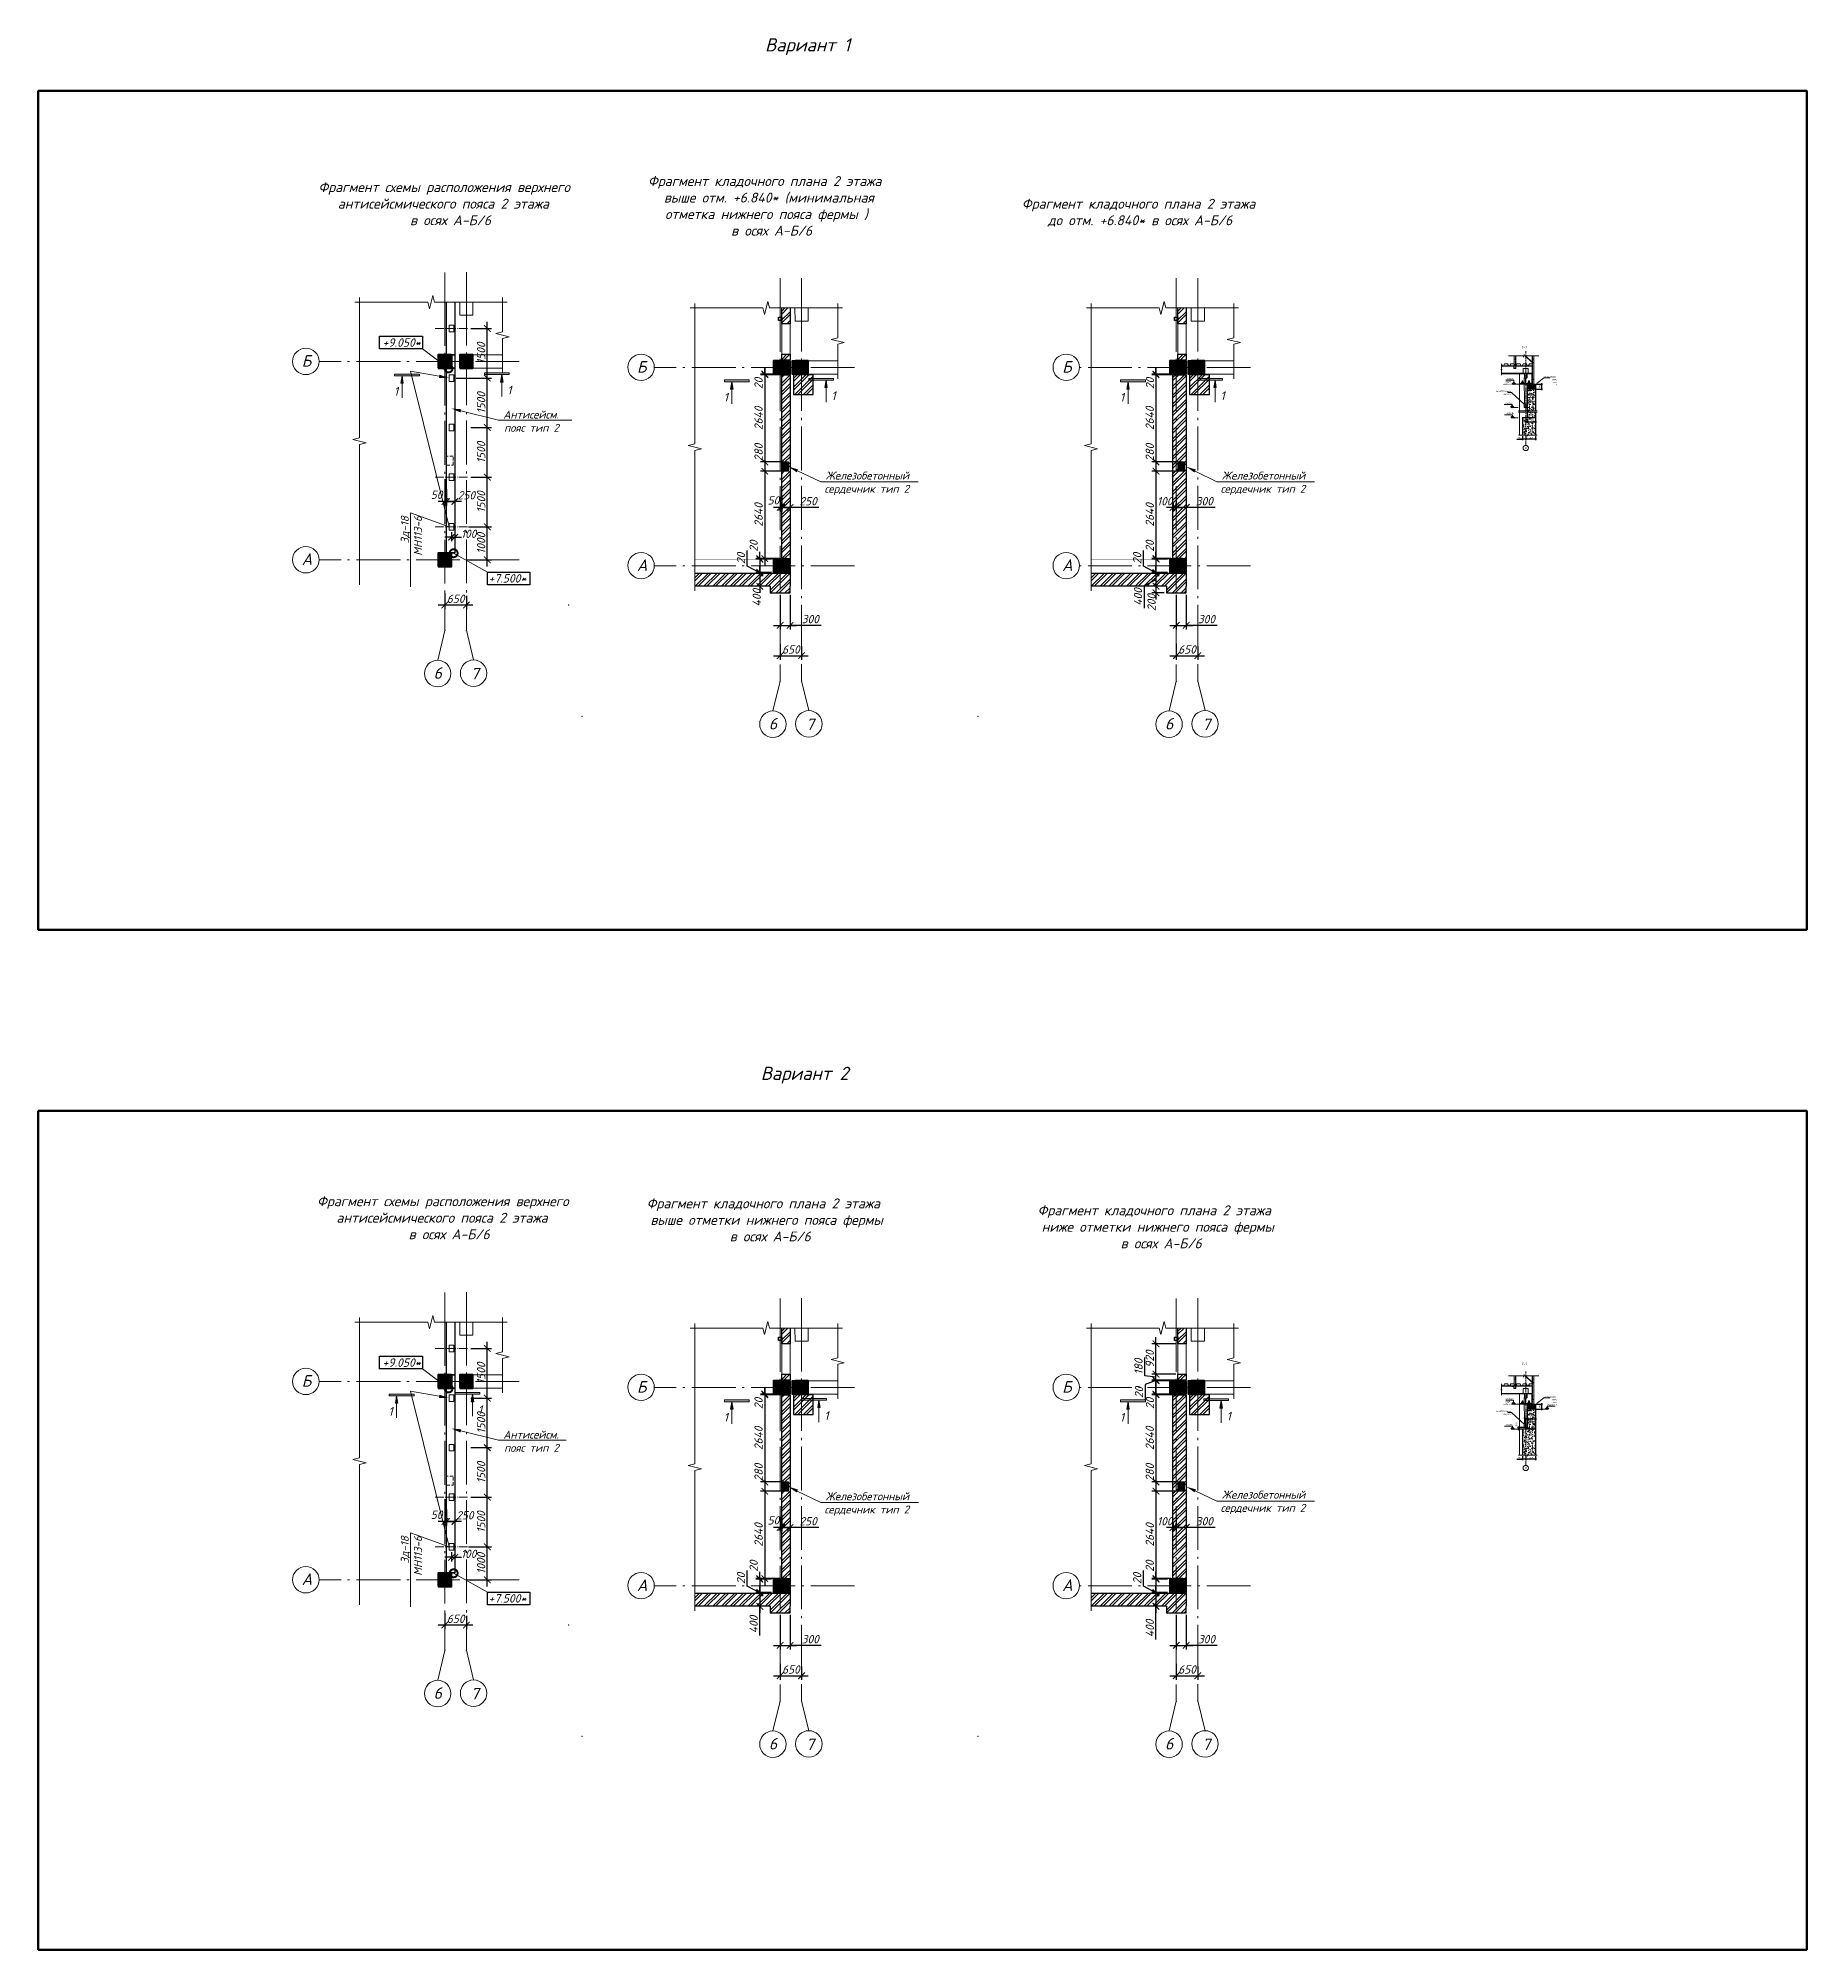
# Model space of a CAD drawing. Header units: millimetres. Extents: x -36573 to 311597, y -155058 to 0.
# Drawn here: x 206065 to 259580, y -155058 to -97230 of the extents above; entities that cross this region are included whole.
import ezdxf
from ezdxf import colors
from ezdxf.entities.mleader import LeaderData, LeaderLine
from ezdxf.enums import TextEntityAlignment as Align
from ezdxf.math import Vec2, Vec3

# ---------------------------------------------------------------- set-up
doc = ezdxf.new("R2010")
doc.units = ezdxf.units.MM
doc.header["$MEASUREMENT"] = 0
for name, pattern in [('CENTERX2', [4, 2.5, -0.5, 0.5, -0.5]), ('DASHED2', [0.375, 0.25, -0.125]), ('Double Dashed', [1797.222233, 1325, -211.666656, 63.333344, -197.222233]), ('штриховаяX2', [38.1, 25.4, -12.7])]:
    doc.linetypes.add(name, pattern=pattern)
doc.layers.get('0').update_dxf_attribs({"lineweight": 5})
for name, color, linetype, lineweight in [('!!!Металл', 7, 'Continuous', 15), ('#Dimensions', 7, 'Continuous', 9), ('#Бетон', 10, 'Continuous', 15), ('#Бетон монолитные пояса', 34, 'Continuous', 35), ('#Выноски', 7, 'Continuous', 15), ('#Газобетон', 152, 'Continuous', 35), ('#разм', 7, 'Continuous', 9), ('#размеры', 7, 'Continuous', 5), ('0_Ном._пера__99', 7, 'Continuous', 40), ('A-okno', 7, 'Continuous', 0), ('k_ Выноски', 7, 'Continuous', 13), ('k_ Осевая', 8, 'CENTERX2', 9), ('k_ Размеры', 7, 'Continuous', 15), ('колонны_Ном._пера__94', 252, 'Continuous', 13), ('колонны_Ном._пера__99', 7, 'Continuous', 40), ('Линия Тонкая', 252, 'Continuous', 9), ('оси_Ном._пера__96', 7, 'Continuous', 5), ('оси_Ном._пера__97', 7, 'Continuous', 20), ('текст_Ном._пера__1', 7, 'Continuous', 0), ('чертеж_Ном._пера__96', 7, 'Continuous', 13), ('Штриховка', 7, 'Continuous', 9)]:
    doc.layers.add(name, color=color, linetype=linetype, lineweight=lineweight)
doc.layers.add('#Hatch', color=7, linetype='Continuous', lineweight=5, true_color=0xadadad)
doc.layers.add('#Каркас', color=7, linetype='Continuous', lineweight=5, true_color=0x757575)
for name, color, linetype in [('#стены наруж', 7, 'Continuous'), ('колонны', 7, 'Continuous'), ('текст', 7, 'Continuous')]:
    doc.layers.add(name, color=color, linetype=linetype)
doc.styles.add('STEP PR', font='isocpeui.ttf')
doc.dimstyles.new('SPDS', dxfattribs={"dimscale": 10, "dimtxt": 2.5, "dimasz": 2, "dimexe": 1.25, "dimexo": 0.625, "dimtad": 1, "dimdec": 0, "dimrnd": 0.001, "dimtxsty": 'STEP PR', "dimblk": 'ARCHTICK', "dimcen": 2.5, "dimdle": 2, "dimclrd": 256, "dimclre": 256, "dimclrt": 7, "dimadec": 0, "dimazin": 2, "dimtfac": 0.75, "dimtdec": 0, "dimtmove": 1, "dimatfit": 3, "dimfxl": 1, "dimtolj": 1, "dimarcsym": 1})
doc.dimstyles.new('STEP PR 10', dxfattribs={"dimscale": 10, "dimtxt": 2.5, "dimasz": 2, "dimexe": 1.5, "dimexo": 1.5, "dimgap": 1, "dimtad": 1, "dimdec": 0, "dimlfac": -1, "dimdsep": 46, "dimtxsty": 'STEP PR', "dimblk": 'ARCHTICK', "dimcen": 2, "dimdle": 1.5, "dimclrt": 256, "dimadec": 0, "dimazin": 0, "dimtfac": 1, "dimtdec": 0, "dimtofl": 0, "dimtmove": 1, "dimatfit": 3, "dimfxl": 1, "dimtolj": 1, "dimtzin": 0, "dimarcsym": 0})
pattern_1 = [(45, (425153.683, -33979.112), (-17.6776695, 17.6776695), []), (135, (425153.683, -33979.112), (-17.6776695, -17.6776695), [])]
pattern_2 = [(45, (425153.68, -33979.11), (-132.58252, 132.58252), []), (45, (425242.07, -33979.11), (-132.58252, 132.58252), [])]
pattern_3 = [(50, (0, 0), (143.452037, -12.550427), [15, -165]), (355, (0, 0), (-27.75027, 150.43843), [12, -132]), (100.451444, (11.95, -1.05), (115.70177, 137.888), [12.74804, -140.22842]), (46.1842, (0, 40), (213.44827, -33.10386), [22.5, -247.5]), (96.635635, (17.79, 37.24), (186.93239, 194.82372), [19.12207, -210.34275]), (351.18416, (0, 40), (186.93239, 194.82372), [18, -198]), (21, (20, 30), (119.38141, -80.52378), [15, -165]), (326, (20, 30), (48.66307, 145.03001), [12, -132]), (71.451445, (29.95, 23.29), (168.044475, 64.50623), [12.74804, -140.22842]), (37.5, (0, 0), (2.431971, 66.578771), [0, -130.4, 0, -134, 0, -132.5]), (7.5, (0, 0), (52.613907, 78.882342), [0, -76.4, 0, -127.4, 0, -50.5]), (327.5, (-44.6, 0), (106.764487, -4.510974), [0, -50, 0, -156, 0, -207]), (317.5, (-64.6, 0), (116.637234, 20.020996), [0, -65, 0, -103.6, 0, -147])]
pattern_4 = [(45, (413166.046, -33979.112), (-17.6776695, 17.6776695), []), (135, (413166.046, -33979.112), (-17.6776695, -17.6776695), [])]
pattern_5 = [(45, (413166.05, -33979.11), (-132.58252, 132.58252), []), (45, (413254.43, -33979.11), (-132.58252, 132.58252), [])]
pattern_6 = [(45, (-11987.64, 0), (-132.58252, 132.58252), []), (45, (-11899.25, 0), (-132.58252, 132.58252), [])]
pattern_7 = [(45, (425153.683, -64836.538), (-17.6776695, 17.6776695), []), (135, (425153.683, -64836.538), (-17.6776695, -17.6776695), [])]
pattern_8 = [(45, (0, -30857.43), (-132.58252, 132.58252), []), (45, (88.39, -30857.43), (-132.58252, 132.58252), [])]
pattern_9 = [(45, (425153.68, -64836.54), (-132.58252, 132.58252), []), (45, (425242.07, -64836.54), (-132.58252, 132.58252), [])]
pattern_10 = [(50, (0, -30857.43), (143.452037, -12.550427), [15, -165]), (355, (0, -30857.43), (-27.75027, 150.43843), [12, -132]), (100.451444, (11.95, -30858.47), (115.70177, 137.888), [12.74804, -140.22842]), (46.1842, (0, -30817.43), (213.44827, -33.10386), [22.5, -247.5]), (96.635635, (17.79, -30820.18), (186.93239, 194.82372), [19.12207, -210.34275]), (351.18416, (0, -30817.43), (186.93239, 194.82372), [18, -198]), (21, (20, -30827.43), (119.38141, -80.52378), [15, -165]), (326, (20, -30827.43), (48.66307, 145.03001), [12, -132]), (71.451445, (29.95, -30834.14), (168.044475, 64.50623), [12.74804, -140.22842]), (37.5, (0, -30857.426), (2.431971, 66.578771), [0, -130.4, 0, -134, 0, -132.5]), (7.5, (0, -30857.426), (52.613907, 78.882342), [0, -76.4, 0, -127.4, 0, -50.5]), (327.5, (-44.6, -30857.426), (106.764487, -4.510974), [0, -50, 0, -156, 0, -207]), (317.5, (-64.6, -30857.43), (116.637234, 20.020996), [0, -65, 0, -103.6, 0, -147])]
pattern_11 = [(45, (413166.046, -64836.538), (-17.6776695, 17.6776695), []), (135, (413166.046, -64836.538), (-17.6776695, -17.6776695), [])]
pattern_12 = [(45, (413166.05, -64836.54), (-132.58252, 132.58252), []), (45, (413254.43, -64836.54), (-132.58252, 132.58252), [])]
pattern_13 = [(45, (-11987.64, -30857.43), (-132.58252, 132.58252), []), (45, (-11899.25, -30857.43), (-132.58252, 132.58252), [])]

msp = doc.modelspace()

# ---------------------------------------------------------------- texts
at = {"layer": '0_Ном._пера__99', "linetype": 'Continuous', "char_height": 300, "attachment_point": 4, "style": 'STEP PR'}
for s, insert, width in [('\\pi418.92;Фрагмент схемы расположения верхнего \\P\\pi1004.8;антисейсмического пояса 2 этажа\\P\\pi2999.4; в осях A-Б/6', (214125.46184, -102235.98562), 8821.2503679), ('\\pi314.37;Фрагмент кладочного плана 2 этажа\\P\\pi797.21;выше отм. +6.840* (минимальная \\P\\pi831.53;отметка нижнего пояса фермы )\\P\\pi2638.7; в осях A-Б/6', (224201.78078, -102301.62638), 8099.8806738), ('\\pi5022.4;Фрагмент кладочного плана 2 этажа\\P\\pi5808;до отм. +6.840* в осях A-Б/6', (230806.19377, -102511.19126), 17515.9542121), ('\\pi418.92;Фрагмент схемы расположения верхнего \\P\\pi1004.8;антисейсмического пояса 2 этажа\\P\\pi2999.4; в осях A-Б/6', (214084.35495, -132913.02958), 8821.2503679), ('\\pi314.37;Фрагмент кладочного плана 2 этажа\\P\\pi429.94;выше отметки нижнего пояса фермы\\P\\pi2638.7; в осях A-Б/6', (224160.6739, -132978.67034), 8099.8806738), ('\\pi5022.4;Фрагмент кладочного плана 2 этажа\\P\\pi5146.3;ниже отметки нижнего пояса фермы\\P\\pi7346.7; в осях A-Б/6', (231282.18814, -133188.23522), 17515.9542121)]:
    msp.add_mtext(s, dxfattribs=dict(at, insert=insert, width=width))
at = {"layer": 'k_ Выноски', "linetype": 'Continuous', "lineweight": 25, "ltscale": 15, "style": 'STEP PR'}
for s, height, p in [('Вариант 1', 400, (228058.29272, -97630.74675)), ('1-1', 80, (250947.8382, -106620.92841)), ('Вариант 2', 400, (227928.23143, -128745.0958)), ('1-1', 80, (250951.83851, -137370.40916))]:
    msp.add_text(s, height=height, dxfattribs=at).set_placement(p)
at = {"layer": 'k_ Размеры', "linetype": 'Continuous', "ltscale": 100, "char_height": 50, "width": 516.7195923, "attachment_point": 8, "style": 'STEP PR'}
for insert in [(250537.0213, -107719.36228), (250533.19816, -138576.78831)]:
    msp.add_mtext('верх\\Pколонны', dxfattribs=dict(at, insert=insert))
at = {"layer": 'текст', "style": 'STEP PR'}
for s, p in [('+9.050*', (217059.44427, -106437.72781)), ('+7.500*', (220262.38304, -113570.63149)), ('+9.050*', (217059.44427, -137295.15384)), ('+7.500*', (220262.38304, -144428.05753))]:
    msp.add_text(s, height=256, dxfattribs=at).set_placement(p, align=Align.MIDDLE_CENTER)
at = {"layer": 'текст_Ном._пера__1', "linetype": 'Continuous', "attachment_point": 7, "style": 'STEP PR'}
for s, insert, char_height in [('\\A1;Б', (214038.63342, -107166.27222), 350), ('\\A1;Б', (224182.43336, -107345.54176), 350), ('\\A1;Б', (237048.73062, -107345.54176), 350), ('\\A1;6', (251050.22525, -109658.42789), 70), ('\\A1;A', (214038.63342, -113166.27222), 350), ('\\A1;A', (224182.43336, -113345.54176), 350), ('\\A1;A', (237048.73062, -113345.54176), 350), ('\\A1;6', (218027.52415, -116609.06407), 350), ('\\A1;7', (219152.85629, -116628.99491), 350), ('\\A1;6', (228171.32409, -118142.16743), 350), ('\\A1;7', (229296.65624, -118162.09827), 350), ('\\A1;6', (240158.96063, -118142.16743), 350), ('\\A1;7', (241284.29277, -118162.09827), 350), ('\\A1;Б', (214038.63342, -138023.69825), 350), ('\\A1;Б', (224182.43336, -138202.96779), 350), ('\\A1;Б', (237048.73062, -138202.96779), 350), ('\\A1;6', (251050.22525, -140515.85392), 70), ('\\A1;A', (214038.63342, -144023.69825), 350), ('\\A1;A', (224182.43336, -144202.96779), 350), ('\\A1;A', (237048.73062, -144202.96779), 350), ('\\A1;6', (218027.52415, -147466.4901), 350), ('\\A1;7', (219152.85629, -147486.42094), 350), ('\\A1;6', (228171.32409, -148999.59346), 350), ('\\A1;7', (229296.65624, -149019.5243), 350), ('\\A1;6', (240158.96063, -148999.59346), 350), ('\\A1;7', (241284.29277, -149019.5243), 350)]:
    msp.add_mtext(s, dxfattribs=dict(at, insert=insert, char_height=char_height))

# ---------------------------------------------------------------- blocks, each defined once
blk = doc.blocks.new('Колонна_15_1', base_point=(22379, 71856))
at = {"layer": 'колонны_Ном._пера__94', "linetype": 'Continuous', "true_color": 0x919191}
blk.add_hatch(color=252, dxfattribs=at).paths.add_polyline_path([(22179, 71647), (22579, 71647), (22579, 72047), (22179, 72047)])
at = {"layer": 'колонны_Ном._пера__94', "linetype": 'Continuous', "true_color": 0x7d7d7d}
blk.add_hatch(color=8, dxfattribs=at).paths.add_polyline_path([(22179, 71647), (22579, 71647), (22579, 72047), (22179, 72047)])
at = {"layer": 'колонны_Ном._пера__99', "linetype": 'Continuous', "flags": 128}
blk.add_lwpolyline([(22179, 71647), (22579, 71647), (22579, 72047), (22179, 72047)], close=True, dxfattribs=at)
at = {"layer": 'колонны_Ном._пера__99', "color": 8, "linetype": 'Continuous', "true_color": 0x737373, "flags": 128}
blk.add_lwpolyline([(22179, 71647), (22579, 71647), (22579, 72047), (22179, 72047)], close=True, dxfattribs=at)
at = {"layer": 'оси_Ном._пера__96', "color": 253, "lineweight": 5, "true_color": 0x9c9c9c}
for points in [[(22179, 71847), (22579, 71847)], [(22179, 71847), (22579, 71847)], [(22379, 72047), (22379, 71647)], [(22379, 72047), (22379, 71647)]]:
    blk.add_lwpolyline(points, dxfattribs=at)
blk = doc.blocks.new('_ArchTick')
at = {"color": 0, "linetype": 'ByBlock', "const_width": 0.15}
blk.add_lwpolyline([(-0.5, -0.5), (0.5, 0.5)], dxfattribs=at)
blk = doc.blocks.new('*D1066')
at = {"layer": '#размеры', "lineweight": -2, "transparency": 16777216}
for p, q in [((240503, -115553), (240503, -116034)), ((241153, -115631), (241153, -116034)), ((240303, -115909), (241353, -115909))]:
    blk.add_line(p, q, dxfattribs=at)
at = {"layer": 'Defpoints', "color": 0, "transparency": 16777216}
for p in [(240503, -115490), (241153, -115569), (241153, -115909)]:
    blk.add_point(p, dxfattribs=at)
at = {"layer": '#размеры', "lineweight": -2, "transparency": 16777216, "xscale": 200, "yscale": 200, "zscale": 200, "rotation": 180}
blk.add_blockref('_ArchTick', (240503, -115909), dxfattribs=at)
at = {"layer": '#размеры', "lineweight": -2, "transparency": 16777216, "xscale": 200, "yscale": 200, "zscale": 200}
blk.add_blockref('_ArchTick', (241153, -115909), dxfattribs=at)
at = {"layer": '#размеры', "color": 7, "transparency": 16777216, "insert": (240828, -115722), "char_height": 250, "attachment_point": 5, "style": 'STEP PR'}
blk.add_mtext('\\A1;650', dxfattribs=at)
blk = doc.blocks.new('*D1077')
at = {"layer": '#размеры', "lineweight": -2, "transparency": 16777216}
for p, q in [((241003, -111424), (240303, -111424)), ((240503, -111059), (240503, -111549)), ((240803, -111059), (240803, -111549)), ((241678, -111424), (240803, -111424))]:
    blk.add_line(p, q, dxfattribs=at)
at = {"layer": 'Defpoints', "color": 0, "transparency": 16777216}
for p in [(240503, -110996), (240803, -110996), (240503, -111424)]:
    blk.add_point(p, dxfattribs=at)
at = {"layer": '#размеры', "lineweight": -2, "transparency": 16777216, "xscale": 200, "yscale": 200, "zscale": 200, "rotation": 180}
blk.add_blockref('_ArchTick', (240503, -111424), dxfattribs=at)
at = {"layer": '#размеры', "lineweight": -2, "transparency": 16777216, "xscale": 200, "yscale": 200, "zscale": 200}
blk.add_blockref('_ArchTick', (240803, -111424), dxfattribs=at)
at = {"layer": '#размеры', "color": 7, "transparency": 16777216, "insert": (241350, -111236), "char_height": 250, "attachment_point": 5, "style": 'STEP PR'}
blk.add_mtext('\\A1;300', dxfattribs=at)
blk = doc.blocks.new('*D1101')
at = {"layer": '#размеры', "lineweight": -2, "transparency": 16777216}
for p, q in [((240340, -112970), (239763, -112970)), ((240240, -112990), (239763, -112990)), ((239888, -112970), (239888, -112770)), ((239888, -112990), (239888, -112970)), ((239888, -112990), (239888, -113190))]:
    blk.add_line(p, q, dxfattribs=at)
at = {"layer": 'Defpoints', "color": 0, "transparency": 16777216}
for p in [(239888, -112970), (240302, -112990), (240403, -112970)]:
    blk.add_point(p, dxfattribs=at)
at = {"layer": '#размеры', "lineweight": -2, "transparency": 16777216, "xscale": 200, "yscale": 200, "zscale": 200}
for p, rotation in [((239888, -112970), 270), ((239888, -112990), 90)]:
    blk.add_blockref('_ArchTick', p, dxfattribs=dict(at, rotation=rotation))
at = {"layer": '#размеры', "color": 7, "transparency": 16777216, "insert": (239700, -112594), "char_height": 250, "attachment_point": 5, "rotation": 90, "style": 'STEP PR'}
blk.add_mtext('\\A1;20', dxfattribs=at)
blk = doc.blocks.new('*D1102')
at = {"layer": '#размеры', "lineweight": -2, "transparency": 16777216}
for p, q in [((240440, -107390), (239763, -107390)), ((240440, -107410), (239763, -107410)), ((239888, -107390), (239888, -107190)), ((239888, -107390), (239888, -107410)), ((239888, -107410), (239888, -107610))]:
    blk.add_line(p, q, dxfattribs=at)
at = {"layer": 'Defpoints', "color": 0, "transparency": 16777216}
for p in [(239888, -107410), (240502, -107390), (240502, -107410)]:
    blk.add_point(p, dxfattribs=at)
at = {"layer": '#размеры', "lineweight": -2, "transparency": 16777216, "xscale": 200, "yscale": 200, "zscale": 200}
for p, rotation in [((239888, -107390), 270), ((239888, -107410), 90)]:
    blk.add_blockref('_ArchTick', p, dxfattribs=dict(at, rotation=rotation))
at = {"layer": '#размеры', "color": 7, "transparency": 16777216, "insert": (239706, -107674), "char_height": 250, "attachment_point": 5, "rotation": 90, "style": 'STEP PR'}
blk.add_mtext('\\A1;20', dxfattribs=at)
blk = doc.blocks.new('*D1108')
at = {"layer": '#размеры', "lineweight": -2, "transparency": 16777216}
for p, q in [((240440, -107410), (239763, -107410)), ((239888, -107210), (239888, -110250)), ((240540, -110050), (239763, -110050))]:
    blk.add_line(p, q, dxfattribs=at)
at = {"layer": 'Defpoints', "color": 0, "transparency": 16777216}
for p in [(240502, -107410), (239888, -110050), (240603, -110050)]:
    blk.add_point(p, dxfattribs=at)
at = {"layer": '#размеры', "lineweight": -2, "transparency": 16777216, "xscale": 200, "yscale": 200, "zscale": 200}
for p, rotation in [((239888, -107410), 90), ((239888, -110050), 270)]:
    blk.add_blockref('_ArchTick', p, dxfattribs=dict(at, rotation=rotation))
at = {"layer": '#размеры', "color": 7, "transparency": 16777216, "insert": (239700, -108730), "char_height": 250, "attachment_point": 5, "rotation": 90, "style": 'STEP PR'}
blk.add_mtext('\\A1;2640', dxfattribs=at)
blk = doc.blocks.new('*D1109')
at = {"layer": '#размеры', "lineweight": -2, "transparency": 16777216}
for p, q in [((239506, -113205), (239506, -112730)), ((239888, -113400), (239506, -113205)), ((239888, -113390), (239888, -113190)), ((240240, -113390), (239763, -113390)), ((240240, -113410), (239763, -113410)), ((239888, -113390), (239888, -113410)), ((239888, -113390), (239888, -113410)), ((239888, -113410), (239888, -113610))]:
    blk.add_line(p, q, dxfattribs=at)
at = {"layer": 'Defpoints', "color": 0, "transparency": 16777216}
for p in [(239888, -113410), (240302, -113390), (240302, -113410)]:
    blk.add_point(p, dxfattribs=at)
at = {"layer": '#размеры', "lineweight": -2, "transparency": 16777216, "xscale": 200, "yscale": 200, "zscale": 200}
for p, rotation in [((239888, -113390), 270), ((239888, -113410), 90)]:
    blk.add_blockref('_ArchTick', p, dxfattribs=dict(at, rotation=rotation))
at = {"layer": '#размеры', "color": 7, "transparency": 16777216, "insert": (239319, -112967), "char_height": 250, "attachment_point": 5, "rotation": 90, "style": 'STEP PR'}
blk.add_mtext('\\A1;20', dxfattribs=at)
blk = doc.blocks.new('*D1085')
at = {"layer": '#размеры', "lineweight": -2, "transparency": 16777216}
for p, q in [((239888, -113210), (239888, -114010)), ((239888, -113610), (239531, -113799)), ((239531, -113799), (239531, -114468)), ((240240, -113410), (239763, -113410)), ((240140, -113810), (239763, -113810))]:
    blk.add_line(p, q, dxfattribs=at)
at = {"layer": 'Defpoints', "color": 0, "transparency": 16777216}
for p in [(239888, -113810), (240203, -113810), (240302, -113410)]:
    blk.add_point(p, dxfattribs=at)
at = {"layer": '#размеры', "lineweight": -2, "transparency": 16777216, "xscale": 200, "yscale": 200, "zscale": 200}
for p, rotation in [((239888, -113410), 90), ((239888, -113810), 270)]:
    blk.add_blockref('_ArchTick', p, dxfattribs=dict(at, rotation=rotation))
at = {"layer": '#размеры', "color": 7, "transparency": 16777216, "insert": (239344, -114133), "char_height": 250, "attachment_point": 5, "rotation": 90, "style": 'STEP PR'}
blk.add_mtext('\\A1;400', dxfattribs=at)
blk = doc.blocks.new('*D1087')
at = {"layer": '#размеры', "lineweight": -2, "transparency": 16777216}
for p, q in [((240403, -111424), (240203, -111424)), ((240403, -111283), (240403, -111549)), ((240403, -111424), (240503, -111424)), ((240503, -111361), (240503, -111299)), ((240503, -111424), (240703, -111424))]:
    blk.add_line(p, q, dxfattribs=at)
at = {"layer": 'Defpoints', "color": 0, "transparency": 16777216}
for p in [(240403, -111220), (240503, -111424), (240503, -111424)]:
    blk.add_point(p, dxfattribs=at)
at = {"layer": '#размеры', "lineweight": -2, "transparency": 16777216, "xscale": 200, "yscale": 200, "zscale": 200}
blk.add_blockref('_ArchTick', (240403, -111424), dxfattribs=at)
at = {"layer": '#размеры', "lineweight": -2, "transparency": 16777216, "xscale": 200, "yscale": 200, "zscale": 200, "rotation": 180}
blk.add_blockref('_ArchTick', (240503, -111424), dxfattribs=at)
at = {"layer": '#размеры', "color": 7, "transparency": 16777216, "insert": (240152, -111236), "char_height": 250, "attachment_point": 5, "style": 'STEP PR'}
blk.add_mtext('\\A1;100', dxfattribs=at)
blk = doc.blocks.new('*D1096')
at = {"layer": '#размеры', "lineweight": -2, "transparency": 16777216}
for p, q in [((240503, -114072), (240503, -115117)), ((240803, -114072), (240803, -115117)), ((240303, -114992), (241003, -114992)), ((241742, -114992), (240803, -114992))]:
    blk.add_line(p, q, dxfattribs=at)
at = {"layer": 'Defpoints', "color": 0, "transparency": 16777216}
for p in [(240503, -114010), (240803, -114010), (240803, -114992)]:
    blk.add_point(p, dxfattribs=at)
at = {"layer": '#размеры', "lineweight": -2, "transparency": 16777216, "xscale": 200, "yscale": 200, "zscale": 200, "rotation": 180}
blk.add_blockref('_ArchTick', (240503, -114992), dxfattribs=at)
at = {"layer": '#размеры', "lineweight": -2, "transparency": 16777216, "xscale": 200, "yscale": 200, "zscale": 200}
blk.add_blockref('_ArchTick', (240803, -114992), dxfattribs=at)
at = {"layer": '#размеры', "color": 7, "transparency": 16777216, "insert": (241414, -114804), "char_height": 250, "attachment_point": 5, "style": 'STEP PR'}
blk.add_mtext('\\A1;300', dxfattribs=at)
blk = doc.blocks.new('*D1126')
at = {"layer": '#размеры', "lineweight": -2, "transparency": 16777216}
for p, q in [((240140, -113810), (239763, -113810)), ((239888, -113610), (239888, -114210)), ((240140, -114010), (239763, -114010))]:
    blk.add_line(p, q, dxfattribs=at)
at = {"layer": 'Defpoints', "color": 0, "transparency": 16777216}
for p in [(240203, -113810), (239888, -114010), (240203, -114010)]:
    blk.add_point(p, dxfattribs=at)
at = {"layer": '#размеры', "lineweight": -2, "transparency": 16777216, "xscale": 200, "yscale": 200, "zscale": 200}
for p, rotation in [((239888, -113810), 90), ((239888, -114010), 270)]:
    blk.add_blockref('_ArchTick', p, dxfattribs=dict(at, rotation=rotation))
at = {"layer": '#размеры', "color": 7, "transparency": 16777216, "insert": (239753, -114301), "char_height": 250, "attachment_point": 5, "rotation": 90, "style": 'STEP PR'}
blk.add_mtext('\\A1;200', dxfattribs=at)
blk = doc.blocks.new('*D1098')
at = {"layer": '#размеры', "lineweight": -2, "transparency": 16777216}
for p, q in [((239888, -109850), (239888, -110530)), ((240540, -110050), (239763, -110050)), ((240540, -110330), (239763, -110330))]:
    blk.add_line(p, q, dxfattribs=at)
at = {"layer": 'Defpoints', "color": 0, "transparency": 16777216}
for p in [(239888, -110330), (240603, -110050), (240603, -110330)]:
    blk.add_point(p, dxfattribs=at)
at = {"layer": '#размеры', "lineweight": -2, "transparency": 16777216, "xscale": 200, "yscale": 200, "zscale": 200}
for p, rotation in [((239888, -110050), 90), ((239888, -110330), 270)]:
    blk.add_blockref('_ArchTick', p, dxfattribs=dict(at, rotation=rotation))
at = {"layer": '#размеры', "color": 7, "transparency": 16777216, "insert": (239700, -109764), "char_height": 250, "attachment_point": 5, "rotation": 90, "style": 'STEP PR'}
blk.add_mtext('\\A1;280', dxfattribs=at)
blk = doc.blocks.new('*D1127')
at = {"layer": '#размеры', "lineweight": -2, "transparency": 16777216}
for p, q in [((240540, -110330), (239763, -110330)), ((239888, -110130), (239888, -113170)), ((240340, -112970), (239763, -112970))]:
    blk.add_line(p, q, dxfattribs=at)
at = {"layer": 'Defpoints', "color": 0, "transparency": 16777216}
for p in [(240603, -110330), (239888, -112970), (240403, -112970)]:
    blk.add_point(p, dxfattribs=at)
at = {"layer": '#размеры', "lineweight": -2, "transparency": 16777216, "xscale": 200, "yscale": 200, "zscale": 200}
for p, rotation in [((239888, -110330), 90), ((239888, -112970), 270)]:
    blk.add_blockref('_ArchTick', p, dxfattribs=dict(at, rotation=rotation))
at = {"layer": '#размеры', "color": 7, "transparency": 16777216, "insert": (239700, -111650), "char_height": 250, "attachment_point": 5, "rotation": 90, "style": 'STEP PR'}
blk.add_mtext('\\A1;2640', dxfattribs=at)
blk = doc.blocks.new('*U1129')
at = {"color": 0, "linetype": 'ByBlock', "lineweight": -2}
for p, q in [((26.56, 0), (26.87, 1.25)), ((26.87, 1.25), (27.5, -1.25)), ((26.56, 0), (0, 0)), ((27.5, -1.25), (27.81, 0)), ((54.37, 0), (27.81, 0))]:
    blk.add_line(p, q, dxfattribs=at)
blk = doc.blocks.new('*U1131')
at = {"color": 0, "linetype": 'ByBlock', "lineweight": -2}
for p, q in [((6.5, 0), (6.81, 1.25)), ((6.81, 1.25), (7.43, -1.25)), ((6.5, 0), (0, 0)), ((7.43, -1.25), (7.75, 0)), ((14.24, 0), (7.75, 0))]:
    blk.add_line(p, q, dxfattribs=at)
blk = doc.blocks.new('*U1128')
at = {"color": 0, "linetype": 'ByBlock', "lineweight": -2}
for p, q in [((13.76, 0), (14.07, 1.25)), ((14.07, 1.25), (14.7, -1.25)), ((13.76, 0), (0, 0)), ((14.7, -1.25), (15.01, 0)), ((28.77, 0), (15.01, 0))]:
    blk.add_line(p, q, dxfattribs=at)
blk = doc.blocks.new('*U1162')
at = {"color": 0, "linetype": 'ByBlock', "lineweight": -2}
for p, q in [((10.6, 0), (10.9, 1.2)), ((10.9, 1.2), (11.5, -1.3)), ((10.6, 0), (0, 0)), ((11.5, -1.3), (11.8, 0)), ((22.4, 0), (11.8, 0))]:
    blk.add_line(p, q, dxfattribs=at)
blk = doc.blocks.new('*U1154')
at = {"ltscale": 50, "flags": 128}
for points in [[(-1, 55, -0.294931), (3, 57), (92, 57, -0.294931), (95, 55), (119, 3, 0.294931), (122, 1), (161, 1, 0.294931), (165, 3), (188, 55)], [(188, 55, -0.294931), (191, 57), (280, 57, -0.294931), (284, 55), (307, 3, 0.294931), (311, 1), (349, 1, 0.294931), (353, 3), (376, 55)], [(376, 55, -0.294931), (380, 57), (469, 57, -0.294931), (472, 55), (495, 3, 0.294931), (499, 1), (538, 1, 0.294931), (541, 3), (565, 55)], [(565, 55, -0.294931), (568, 57), (657, 57, -0.294931), (661, 55), (684, 3, 0.294931), (687, 1), (726, 1, 0.294931), (730, 3), (753, 55)], [(753, 55, -0.294931), (757, 57), (845, 57, -0.294931), (849, 55), (872, 3, 0.294931), (876, 1), (915, 1, 0.294931), (918, 3), (941, 55)]]:
    blk.add_lwpolyline(points, format="xyb", dxfattribs=at)
at = {"ltscale": 50}
for points in [[(188, 54), (165, 2, -0.294931), (162, 0), (122, 0, -0.294931), (118, 2), (95, 54, 0.294931), (91, 56), (4, 56, 0.294931), (0, 54)], [(377, 54), (354, 2, -0.294931), (350, 0), (310, 0, -0.294931), (306, 2), (283, 54, 0.294931), (280, 56), (192, 56, 0.294931), (188, 54)], [(565, 54), (542, 2, -0.294931), (538, 0), (498, 0, -0.294931), (495, 2), (472, 54, 0.294931), (468, 56), (380, 56, 0.294931), (377, 54)], [(754, 54), (731, 2, -0.294931), (727, 0), (687, 0, -0.294931), (683, 2), (660, 54, 0.294931), (656, 56), (569, 56, 0.294931), (565, 54)], [(942, 54), (919, 2, -0.294931), (915, 0), (875, 0, -0.294931), (872, 2), (848, 54, 0.294931), (845, 56), (757, 56, 0.294931), (754, 54)]]:
    blk.add_lwpolyline(points, format="xyb", dxfattribs=at)
blk = doc.blocks.new('*D1181')
at = {"layer": 'Defpoints', "color": 0, "linetype": 'Continuous', "ltscale": 100, "transparency": 16777216}
for p in [(250976, -109235), (251075, -109235), (250976, -109362)]:
    blk.add_point(p, dxfattribs=at)
at = {"layer": 'k_ Размеры', "color": 0, "linetype": 'Continuous', "lineweight": -2, "ltscale": 100, "transparency": 16777216}
for p, q in [((250976, -109265), (250976, -109392)), ((251075, -109265), (251075, -109392)), ((250809, -109362), (250976, -109362)), ((251105, -109362), (250946, -109362))]:
    blk.add_line(p, q, dxfattribs=at)
at = {"layer": 'k_ Размеры', "color": 0, "linetype": 'Continuous', "lineweight": -2, "ltscale": 100, "transparency": 16777216, "xscale": 40, "yscale": 40, "zscale": 40, "rotation": 180}
blk.add_blockref('_ArchTick', (250976, -109362), dxfattribs=at)
at = {"layer": 'k_ Размеры', "color": 0, "linetype": 'Continuous', "lineweight": -2, "ltscale": 100, "transparency": 16777216, "xscale": 40, "yscale": 40, "zscale": 40}
blk.add_blockref('_ArchTick', (251075, -109362), dxfattribs=at)
at = {"layer": 'k_ Размеры', "linetype": 'Continuous', "ltscale": 100, "transparency": 16777216, "insert": (250872, -109317), "char_height": 50, "attachment_point": 5, "style": 'STEP PR'}
blk.add_mtext('\\A1;100', dxfattribs=at)
blk = doc.blocks.new('*D1182')
at = {"layer": 'Defpoints', "color": 0, "linetype": 'Continuous', "ltscale": 100, "transparency": 16777216}
for p in [(251075, -109235), (251375, -109235), (251075, -109362)]:
    blk.add_point(p, dxfattribs=at)
at = {"layer": 'k_ Размеры', "color": 0, "linetype": 'Continuous', "lineweight": -2, "ltscale": 100, "transparency": 16777216}
for p, q in [((251075, -109265), (251075, -109392)), ((251375, -109265), (251375, -109392)), ((251405, -109362), (251045, -109362))]:
    blk.add_line(p, q, dxfattribs=at)
at = {"layer": 'k_ Размеры', "color": 0, "linetype": 'Continuous', "lineweight": -2, "ltscale": 100, "transparency": 16777216, "xscale": 40, "yscale": 40, "zscale": 40, "rotation": 180}
blk.add_blockref('_ArchTick', (251075, -109362), dxfattribs=at)
at = {"layer": 'k_ Размеры', "color": 0, "linetype": 'Continuous', "lineweight": -2, "ltscale": 100, "transparency": 16777216, "xscale": 40, "yscale": 40, "zscale": 40}
blk.add_blockref('_ArchTick', (251375, -109362), dxfattribs=at)
at = {"layer": 'k_ Размеры', "linetype": 'Continuous', "ltscale": 100, "transparency": 16777216, "insert": (251225, -109317), "char_height": 50, "attachment_point": 5, "style": 'STEP PR'}
blk.add_mtext('\\A1;300', dxfattribs=at)
blk = doc.blocks.new('*U1139')
at = {"color": 0, "linetype": 'ByBlock', "lineweight": -2}
for p, q in [((-75, 0), (-75, 3)), ((-75, 0), (0, 0)), ((-72, 6), (-15, 6)), ((-6, 15), (-6, 72)), ((0, 75), (-3, 75)), ((0, 0), (0, 75))]:
    blk.add_line(p, q, dxfattribs=at)
for centre, radius, start, end in [((-72, 3), 3, 90, 180), ((-15, 15), 9, 270, 0), ((-3, 72), 3, 89.92484, 180.07516)]:
    blk.add_arc(centre, radius, start, end, dxfattribs=at)
blk = doc.blocks.new('*U1145')
at = {"color": 0, "linetype": 'ByBlock', "lineweight": -2}
for p, q in [((-50, 0), (-50, 3)), ((-50, 0), (0, 0)), ((-48, 5), (-10, 5)), ((-5, 10), (-5, 48)), ((0, 50), (-3, 50)), ((0, 0), (0, 50))]:
    blk.add_line(p, q, dxfattribs=at)
for centre, radius, start, end in [((-48, 3), 1.8, 90, 180), ((-10, 10), 5.5, 270, 0), ((-3, 48), 1.8, 89.92484, 180.07516)]:
    blk.add_arc(centre, radius, start, end, dxfattribs=at)
blk = doc.blocks.new('*U3564')
at = {"color": 0, "linetype": 'ByBlock', "lineweight": -2}
for p, q in [((8.2, 0), (8.5, 1.2)), ((8.5, 1.2), (9.1, -1.3)), ((8.2, 0), (0, 0)), ((9.1, -1.3), (9.5, 0)), ((17.7, 0), (9.5, 0))]:
    blk.add_line(p, q, dxfattribs=at)
blk = doc.blocks.new('сердечник280х200')
at = {"layer": '#Hatch'}
h = blk.add_hatch(dxfattribs=at)
h.set_pattern_fill('ANSI33', color=256, scale=500)
h.paths.add_polyline_path([(-140, -100), (140, -100), (140, 100), (-140, 100)])
at = {"layer": '#Бетон'}
blk.add_lwpolyline([(-140, -100), (140, -100), (140, 100), (-140, 100)], close=True, dxfattribs=at)
blk = doc.blocks.new('A$C762B6EB3')
at = {"layer": '#Hatch', "true_color": 0xdbdbdb}
h = blk.add_hatch(color=254, dxfattribs=at)
h.dxf.hatch_style = 1
h.paths.add_polyline_path([(-280, -200), (0, -200), (0, 0), (-280, 0)])
at = {"layer": '#Бетон'}
blk.add_lwpolyline([(-280, -200), (0, -200), (0, 0), (-280, 0)], close=True, dxfattribs=at)
at = {"layer": '#размеры'}
blk.add_blockref('сердечник280х200', (-140, -100), dxfattribs=at)
blk = doc.blocks.new('*D3567')
at = {"layer": '#размеры', "lineweight": -2, "transparency": 16777216}
for p, q in [((228515, -115553), (228515, -116034)), ((229165, -115631), (229165, -116034)), ((228315, -115909), (229365, -115909))]:
    blk.add_line(p, q, dxfattribs=at)
at = {"layer": 'Defpoints', "color": 0, "transparency": 16777216}
for p in [(228515, -115490), (229165, -115569), (229165, -115909)]:
    blk.add_point(p, dxfattribs=at)
at = {"layer": '#размеры', "lineweight": -2, "transparency": 16777216, "xscale": 200, "yscale": 200, "zscale": 200, "rotation": 180}
blk.add_blockref('_ArchTick', (228515, -115909), dxfattribs=at)
at = {"layer": '#размеры', "lineweight": -2, "transparency": 16777216, "xscale": 200, "yscale": 200, "zscale": 200}
blk.add_blockref('_ArchTick', (229165, -115909), dxfattribs=at)
at = {"layer": '#размеры', "color": 7, "transparency": 16777216, "insert": (228840, -115722), "char_height": 250, "attachment_point": 5, "style": 'STEP PR'}
blk.add_mtext('\\A1;650', dxfattribs=at)
blk = doc.blocks.new('*D3570')
at = {"layer": '#размеры', "lineweight": -2, "transparency": 16777216}
for p, q in [((229015, -111424), (228365, -111424)), ((228565, -111059), (228565, -111549)), ((228815, -111059), (228815, -111549)), ((229690, -111424), (228815, -111424))]:
    blk.add_line(p, q, dxfattribs=at)
at = {"layer": 'Defpoints', "color": 0, "transparency": 16777216}
for p in [(228565, -110996), (228815, -110996), (228565, -111424)]:
    blk.add_point(p, dxfattribs=at)
at = {"layer": '#размеры', "lineweight": -2, "transparency": 16777216, "xscale": 200, "yscale": 200, "zscale": 200, "rotation": 180}
blk.add_blockref('_ArchTick', (228565, -111424), dxfattribs=at)
at = {"layer": '#размеры', "lineweight": -2, "transparency": 16777216, "xscale": 200, "yscale": 200, "zscale": 200}
blk.add_blockref('_ArchTick', (228815, -111424), dxfattribs=at)
at = {"layer": '#размеры', "color": 7, "transparency": 16777216, "insert": (229362, -111236), "char_height": 250, "attachment_point": 5, "style": 'STEP PR'}
blk.add_mtext('\\A1;250', dxfattribs=at)
blk = doc.blocks.new('*D3577')
at = {"layer": '#размеры', "lineweight": -2, "transparency": 16777216}
for p, q in [((228502, -112970), (227775, -112970)), ((228252, -112990), (227775, -112990)), ((227900, -112970), (227900, -112770)), ((227900, -112990), (227900, -112970)), ((227900, -112990), (227900, -113190))]:
    blk.add_line(p, q, dxfattribs=at)
at = {"layer": 'Defpoints', "color": 0, "transparency": 16777216}
for p in [(227900, -112970), (228315, -112990), (228565, -112970)]:
    blk.add_point(p, dxfattribs=at)
at = {"layer": '#размеры', "lineweight": -2, "transparency": 16777216, "xscale": 200, "yscale": 200, "zscale": 200}
for p, rotation in [((227900, -112970), 270), ((227900, -112990), 90)]:
    blk.add_blockref('_ArchTick', p, dxfattribs=dict(at, rotation=rotation))
at = {"layer": '#размеры', "color": 7, "transparency": 16777216, "insert": (227713, -112594), "char_height": 250, "attachment_point": 5, "rotation": 90, "style": 'STEP PR'}
blk.add_mtext('\\A1;20', dxfattribs=at)
blk = doc.blocks.new('*D3578')
at = {"layer": '#размеры', "lineweight": -2, "transparency": 16777216}
for p, q in [((228452, -107390), (227925, -107390)), ((228452, -107410), (227925, -107410)), ((228050, -107390), (228050, -107190)), ((228050, -107390), (228050, -107410)), ((228050, -107410), (228050, -107610))]:
    blk.add_line(p, q, dxfattribs=at)
at = {"layer": 'Defpoints', "color": 0, "transparency": 16777216}
for p in [(228050, -107410), (228515, -107390), (228515, -107410)]:
    blk.add_point(p, dxfattribs=at)
at = {"layer": '#размеры', "lineweight": -2, "transparency": 16777216, "xscale": 200, "yscale": 200, "zscale": 200}
for p, rotation in [((228050, -107390), 270), ((228050, -107410), 90)]:
    blk.add_blockref('_ArchTick', p, dxfattribs=dict(at, rotation=rotation))
at = {"layer": '#размеры', "color": 7, "transparency": 16777216, "insert": (227862, -107674), "char_height": 250, "attachment_point": 5, "rotation": 90, "style": 'STEP PR'}
blk.add_mtext('\\A1;20', dxfattribs=at)
blk = doc.blocks.new('*D3579')
at = {"layer": '#размеры', "lineweight": -2, "transparency": 16777216}
for p, q in [((228565, -107410), (227925, -107410)), ((228050, -107210), (228050, -110250)), ((228552, -110050), (227925, -110050))]:
    blk.add_line(p, q, dxfattribs=at)
at = {"layer": 'Defpoints', "color": 0, "transparency": 16777216}
for p in [(228627, -107410), (228050, -110050), (228615, -110050)]:
    blk.add_point(p, dxfattribs=at)
at = {"layer": '#размеры', "lineweight": -2, "transparency": 16777216, "xscale": 200, "yscale": 200, "zscale": 200}
for p, rotation in [((228050, -107410), 90), ((228050, -110050), 270)]:
    blk.add_blockref('_ArchTick', p, dxfattribs=dict(at, rotation=rotation))
at = {"layer": '#размеры', "color": 7, "transparency": 16777216, "insert": (227862, -108730), "char_height": 250, "attachment_point": 5, "rotation": 90, "style": 'STEP PR'}
blk.add_mtext('\\A1;2640', dxfattribs=at)
blk = doc.blocks.new('*D3580')
at = {"layer": '#размеры', "lineweight": -2, "transparency": 16777216}
for p, q in [((227518, -113205), (227518, -112730)), ((227900, -113400), (227518, -113205)), ((227900, -113390), (227900, -113190)), ((228252, -113390), (227775, -113390)), ((228252, -113410), (227775, -113410)), ((227900, -113390), (227900, -113410)), ((227900, -113390), (227900, -113410)), ((227900, -113410), (227900, -113610))]:
    blk.add_line(p, q, dxfattribs=at)
at = {"layer": 'Defpoints', "color": 0, "transparency": 16777216}
for p in [(227900, -113410), (228315, -113390), (228315, -113410)]:
    blk.add_point(p, dxfattribs=at)
at = {"layer": '#размеры', "lineweight": -2, "transparency": 16777216, "xscale": 200, "yscale": 200, "zscale": 200}
for p, rotation in [((227900, -113390), 270), ((227900, -113410), 90)]:
    blk.add_blockref('_ArchTick', p, dxfattribs=dict(at, rotation=rotation))
at = {"layer": '#размеры', "color": 7, "transparency": 16777216, "insert": (227331, -112967), "char_height": 250, "attachment_point": 5, "rotation": 90, "style": 'STEP PR'}
blk.add_mtext('\\A1;20', dxfattribs=at)
blk = doc.blocks.new('*D3573')
at = {"layer": '#размеры', "lineweight": -2, "transparency": 16777216}
for p, q in [((227900, -113210), (227900, -114010)), ((228252, -113410), (227775, -113410)), ((228152, -113810), (227775, -113810))]:
    blk.add_line(p, q, dxfattribs=at)
at = {"layer": 'Defpoints', "color": 0, "transparency": 16777216}
for p in [(227900, -113810), (228215, -113810), (228315, -113410)]:
    blk.add_point(p, dxfattribs=at)
at = {"layer": '#размеры', "lineweight": -2, "transparency": 16777216, "xscale": 200, "yscale": 200, "zscale": 200}
for p, rotation in [((227900, -113410), 90), ((227900, -113810), 270)]:
    blk.add_blockref('_ArchTick', p, dxfattribs=dict(at, rotation=rotation))
at = {"layer": '#размеры', "color": 7, "transparency": 16777216, "insert": (227807, -114154), "char_height": 250, "attachment_point": 5, "rotation": 90, "style": 'STEP PR'}
blk.add_mtext('\\A1;400', dxfattribs=at)
blk = doc.blocks.new('*D3575')
at = {"layer": '#размеры', "lineweight": -2, "transparency": 16777216}
for p, q in [((228515, -114072), (228515, -115117)), ((228815, -114072), (228815, -115117)), ((228315, -114992), (229015, -114992)), ((229755, -114992), (228815, -114992))]:
    blk.add_line(p, q, dxfattribs=at)
at = {"layer": 'Defpoints', "color": 0, "transparency": 16777216}
for p in [(228515, -114010), (228815, -114010), (228815, -114992)]:
    blk.add_point(p, dxfattribs=at)
at = {"layer": '#размеры', "lineweight": -2, "transparency": 16777216, "xscale": 200, "yscale": 200, "zscale": 200, "rotation": 180}
blk.add_blockref('_ArchTick', (228515, -114992), dxfattribs=at)
at = {"layer": '#размеры', "lineweight": -2, "transparency": 16777216, "xscale": 200, "yscale": 200, "zscale": 200}
blk.add_blockref('_ArchTick', (228815, -114992), dxfattribs=at)
at = {"layer": '#размеры', "color": 7, "transparency": 16777216, "insert": (229427, -114804), "char_height": 250, "attachment_point": 5, "style": 'STEP PR'}
blk.add_mtext('\\A1;300', dxfattribs=at)
blk = doc.blocks.new('*D3576')
at = {"layer": '#размеры', "lineweight": -2, "transparency": 16777216}
for p, q in [((228050, -109850), (228050, -110530)), ((228552, -110050), (227925, -110050)), ((228552, -110330), (227925, -110330))]:
    blk.add_line(p, q, dxfattribs=at)
at = {"layer": 'Defpoints', "color": 0, "transparency": 16777216}
for p in [(228050, -110330), (228615, -110050), (228615, -110330)]:
    blk.add_point(p, dxfattribs=at)
at = {"layer": '#размеры', "lineweight": -2, "transparency": 16777216, "xscale": 200, "yscale": 200, "zscale": 200}
for p, rotation in [((228050, -110050), 90), ((228050, -110330), 270)]:
    blk.add_blockref('_ArchTick', p, dxfattribs=dict(at, rotation=rotation))
at = {"layer": '#размеры', "color": 7, "transparency": 16777216, "insert": (227862, -109764), "char_height": 250, "attachment_point": 5, "rotation": 90, "style": 'STEP PR'}
blk.add_mtext('\\A1;280', dxfattribs=at)
blk = doc.blocks.new('*D3582')
at = {"layer": '#размеры', "lineweight": -2, "transparency": 16777216}
for p, q in [((228552, -110330), (227925, -110330)), ((228050, -110130), (228050, -113170)), ((228502, -112970), (227925, -112970))]:
    blk.add_line(p, q, dxfattribs=at)
at = {"layer": 'Defpoints', "color": 0, "transparency": 16777216}
for p in [(228615, -110330), (228050, -112970), (228565, -112970)]:
    blk.add_point(p, dxfattribs=at)
at = {"layer": '#размеры', "lineweight": -2, "transparency": 16777216, "xscale": 200, "yscale": 200, "zscale": 200}
for p, rotation in [((228050, -110330), 90), ((228050, -112970), 270)]:
    blk.add_blockref('_ArchTick', p, dxfattribs=dict(at, rotation=rotation))
at = {"layer": '#размеры', "color": 7, "transparency": 16777216, "insert": (227862, -111650), "char_height": 250, "attachment_point": 5, "rotation": 90, "style": 'STEP PR'}
blk.add_mtext('\\A1;2640', dxfattribs=at)
blk = doc.blocks.new('*D3583')
at = {"layer": 'Defpoints', "color": 0, "transparency": 16777216}
for p in [(251126, -108711), (251375, -108711), (251375, -108832)]:
    blk.add_point(p, dxfattribs=at)
at = {"layer": 'k_ Размеры', "color": 0, "linetype": 'Continuous', "lineweight": -2, "transparency": 16777216}
for p, q in [((251096, -108832), (251405, -108832)), ((251126, -108741), (251126, -108862)), ((251375, -108741), (251375, -108862))]:
    blk.add_line(p, q, dxfattribs=at)
at = {"layer": 'k_ Размеры', "color": 0, "lineweight": -2, "transparency": 16777216, "xscale": 40, "yscale": 40, "zscale": 40, "rotation": 180}
blk.add_blockref('_ArchTick', (251126, -108832), dxfattribs=at)
at = {"layer": 'k_ Размеры', "color": 0, "lineweight": -2, "transparency": 16777216, "xscale": 40, "yscale": 40, "zscale": 40}
blk.add_blockref('_ArchTick', (251375, -108832), dxfattribs=at)
at = {"layer": 'k_ Размеры', "transparency": 16777216, "insert": (251250, -108787), "char_height": 50, "attachment_point": 5, "style": 'STEP PR'}
blk.add_mtext('\\A1;250', dxfattribs=at)
blk = doc.blocks.new('*D3584')
at = {"layer": '#размеры', "lineweight": -2, "transparency": 16777216}
for p, q in [((228515, -111424), (228315, -111424)), ((228515, -111101), (228515, -111549)), ((228565, -111424), (228515, -111424)), ((228565, -111059), (228565, -111549)), ((228565, -111424), (228765, -111424))]:
    blk.add_line(p, q, dxfattribs=at)
at = {"layer": 'Defpoints', "color": 0, "transparency": 16777216}
for p in [(228565, -110996), (228515, -111038), (228515, -111424)]:
    blk.add_point(p, dxfattribs=at)
at = {"layer": '#размеры', "lineweight": -2, "transparency": 16777216, "xscale": 200, "yscale": 200, "zscale": 200}
blk.add_blockref('_ArchTick', (228515, -111424), dxfattribs=at)
at = {"layer": '#размеры', "lineweight": -2, "transparency": 16777216, "xscale": 200, "yscale": 200, "zscale": 200, "rotation": 180}
blk.add_blockref('_ArchTick', (228565, -111424), dxfattribs=at)
at = {"layer": '#размеры', "color": 7, "transparency": 16777216, "insert": (228312, -111211), "char_height": 250, "attachment_point": 5, "style": 'STEP PR'}
blk.add_mtext('\\A1;50', dxfattribs=at)
blk = doc.blocks.new('*U393')
at = {"ltscale": 100}
h = blk.add_hatch(color=256, dxfattribs=at)
h.dxf.hatch_style = 1
h.paths.add_polyline_path([(665, 770), (665, 700), (1665, 700), (1665, 770)])
h = blk.add_hatch(color=256, dxfattribs=at)
h.dxf.hatch_style = 1
h.paths.add_polyline_path([(1415, 400), (1365, 400), (1315, 400), (1365, 700)])
at = {"linetype": 'Continuous', "ltscale": 100}
for p, q in [((665, 770), (1665, 770)), ((1665, 700), (665, 700)), ((1365, 700), (1315, 400)), ((1315, 400), (1365, 400)), ((1365, 700), (1415, 400)), ((1415, 400), (1365, 400)), ((1665, 770), (1665, 700))]:
    blk.add_line(p, q, dxfattribs=at)
blk.add_lwpolyline([(665, 770), (665, 700)], dxfattribs=at)
at = {"linetype": 'Continuous', "ltscale": 100, "extrusion": (1, 1e-16, 0), "elevation": 1365}
blk.add_lwpolyline([(-190, 0), (400, 0)], dxfattribs=at)
at = {"ltscale": 100, "style": 'STEP PR'}
blk.add_attdef('Nh', text='', height=350, dxfattribs=at).set_placement((1799, -102), align=Align.RIGHT)
blk = doc.blocks.new('*U3586')
at = {"ltscale": 100}
h = blk.add_hatch(color=256, dxfattribs=at)
h.dxf.hatch_style = 1
h.paths.add_polyline_path([(-335, 770), (-335, 700), (665, 700), (665, 770)])
h = blk.add_hatch(color=256, dxfattribs=at)
h.dxf.hatch_style = 1
h.paths.add_polyline_path([(-85, 400), (-35, 400), (15, 400), (-35, 700)])
at = {"linetype": 'Continuous', "ltscale": 100}
for p, q in [((-335, 770), (-335, 700)), ((665, 770), (-335, 770)), ((-335, 700), (665, 700)), ((-35, 700), (-85, 400)), ((-85, 400), (-35, 400)), ((-35, 700), (15, 400)), ((15, 400), (-35, 400))]:
    blk.add_line(p, q, dxfattribs=at)
at = {"linetype": 'Continuous', "ltscale": 100, "extrusion": (-1, 1e-16, 0), "elevation": 35}
blk.add_lwpolyline([(190, 0), (-400, 0)], dxfattribs=at)
at = {"linetype": 'Continuous', "ltscale": 100}
blk.add_lwpolyline([(665, 770), (665, 700)], dxfattribs=at)
at = {"ltscale": 100, "style": 'STEP PR'}
blk.add_attdef('Nh', text='', height=350, dxfattribs=at).set_placement((-192, -102), align=Align.RIGHT)
blk = doc.blocks.new('*D3587')
at = {"layer": 'Defpoints', "color": 0, "transparency": 16777216}
for p in [(251075, -108711), (251126, -108711), (251075, -108832)]:
    blk.add_point(p, dxfattribs=at)
at = {"layer": 'k_ Размеры', "color": 0, "linetype": 'Continuous', "lineweight": -2, "transparency": 16777216}
for p, q in [((251156, -108832), (251045, -108832)), ((251075, -108741), (251075, -108862)), ((251126, -108741), (251126, -108862))]:
    blk.add_line(p, q, dxfattribs=at)
at = {"layer": 'k_ Размеры', "color": 0, "lineweight": -2, "transparency": 16777216, "xscale": 40, "yscale": 40, "zscale": 40, "rotation": 180}
blk.add_blockref('_ArchTick', (251075, -108832), dxfattribs=at)
at = {"layer": 'k_ Размеры', "color": 0, "lineweight": -2, "transparency": 16777216, "xscale": 40, "yscale": 40, "zscale": 40}
blk.add_blockref('_ArchTick', (251126, -108832), dxfattribs=at)
at = {"layer": 'k_ Размеры', "transparency": 16777216, "insert": (251024, -108787), "char_height": 50, "attachment_point": 5, "style": 'STEP PR'}
blk.add_mtext('\\A1;50', dxfattribs=at)
blk = doc.blocks.new('*D3588')
at = {"layer": 'Defpoints', "color": 0, "transparency": 16777216}
for p in [(251375, -107699), (251375, -107849), (251549, -107849)]:
    blk.add_point(p, dxfattribs=at)
at = {"layer": 'k_ Размеры', "color": 0, "linetype": 'Continuous', "lineweight": -2, "transparency": 16777216}
for p, q in [((251405, -107699), (251579, -107699)), ((251405, -107849), (251579, -107849)), ((251549, -107669), (251549, -107879))]:
    blk.add_line(p, q, dxfattribs=at)
at = {"layer": 'k_ Размеры', "color": 0, "lineweight": -2, "transparency": 16777216, "xscale": 40, "yscale": 40, "zscale": 40}
for p, rotation in [((251549, -107699), 90), ((251549, -107849), 270)]:
    blk.add_blockref('_ArchTick', p, dxfattribs=dict(at, rotation=rotation))
at = {"layer": 'k_ Размеры', "transparency": 16777216, "insert": (251504, -107774), "char_height": 50, "attachment_point": 5, "rotation": 90, "style": 'STEP PR'}
blk.add_mtext('\\A1;150', dxfattribs=at)
blk = doc.blocks.new('_DotSmall')
at = {"color": 0, "linetype": 'ByBlock', "const_width": 0.5}
blk.add_lwpolyline([(-0.0625, 0, 1), (0.0625, 0, 1)], format="xyb", close=True, dxfattribs=at)
blk = doc.blocks.new('*D3598')
at = {"layer": '#размеры', "lineweight": -2, "transparency": 16777216}
for p, q in [((219084, -112010), (219780, -112010)), ((219655, -113210), (219655, -111810)), ((219084, -113010), (219780, -113010))]:
    blk.add_line(p, q, dxfattribs=at)
at = {"layer": 'Defpoints', "color": 0, "transparency": 16777216}
for p in [(219021, -112010), (219655, -112010), (219021, -113010)]:
    blk.add_point(p, dxfattribs=at)
at = {"layer": '#размеры', "lineweight": -2, "transparency": 16777216, "xscale": 200, "yscale": 200, "zscale": 200}
for p, rotation in [((219655, -112010), 90), ((219655, -113010), 270)]:
    blk.add_blockref('_ArchTick', p, dxfattribs=dict(at, rotation=rotation))
at = {"layer": '#размеры', "color": 7, "transparency": 16777216, "insert": (219468, -112510), "char_height": 250, "attachment_point": 5, "rotation": 90, "style": 'STEP PR'}
blk.add_mtext('\\A1;1000', dxfattribs=at)
blk = doc.blocks.new('*D3599')
at = {"layer": '#размеры', "lineweight": -2, "transparency": 16777216}
for p, q in [((219655, -112210), (219655, -110310)), ((219157, -110510), (219780, -110510)), ((219084, -112010), (219780, -112010))]:
    blk.add_line(p, q, dxfattribs=at)
at = {"layer": 'Defpoints', "color": 0, "transparency": 16777216}
for p in [(219095, -110510), (219655, -110510), (219021, -112010)]:
    blk.add_point(p, dxfattribs=at)
at = {"layer": '#размеры', "lineweight": -2, "transparency": 16777216, "xscale": 200, "yscale": 200, "zscale": 200}
for p, rotation in [((219655, -110510), 90), ((219655, -112010), 270)]:
    blk.add_blockref('_ArchTick', p, dxfattribs=dict(at, rotation=rotation))
at = {"layer": '#размеры', "color": 7, "transparency": 16777216, "insert": (219468, -111260), "char_height": 250, "attachment_point": 5, "rotation": 90, "style": 'STEP PR'}
blk.add_mtext('\\A1;1500', dxfattribs=at)
blk = doc.blocks.new('*D3600')
at = {"layer": '#размеры', "lineweight": -2, "transparency": 16777216}
for p, q in [((219157, -109010), (219780, -109010)), ((219655, -110710), (219655, -108810)), ((219157, -110510), (219780, -110510))]:
    blk.add_line(p, q, dxfattribs=at)
at = {"layer": 'Defpoints', "color": 0, "transparency": 16777216}
for p in [(219095, -109010), (219655, -109010), (219095, -110510)]:
    blk.add_point(p, dxfattribs=at)
at = {"layer": '#размеры', "lineweight": -2, "transparency": 16777216, "xscale": 200, "yscale": 200, "zscale": 200}
for p, rotation in [((219655, -109010), 90), ((219655, -110510), 270)]:
    blk.add_blockref('_ArchTick', p, dxfattribs=dict(at, rotation=rotation))
at = {"layer": '#размеры', "color": 7, "transparency": 16777216, "insert": (219468, -109760), "char_height": 250, "attachment_point": 5, "rotation": 90, "style": 'STEP PR'}
blk.add_mtext('\\A1;1500', dxfattribs=at)
blk = doc.blocks.new('*D3601')
at = {"layer": '#размеры', "lineweight": -2, "transparency": 16777216}
for p, q in [((219157, -107510), (219780, -107510)), ((219655, -109210), (219655, -107310)), ((219157, -109010), (219780, -109010))]:
    blk.add_line(p, q, dxfattribs=at)
at = {"layer": 'Defpoints', "color": 0, "transparency": 16777216}
for p in [(219095, -107510), (219655, -107510), (219095, -109010)]:
    blk.add_point(p, dxfattribs=at)
at = {"layer": '#размеры', "lineweight": -2, "transparency": 16777216, "xscale": 200, "yscale": 200, "zscale": 200}
for p, rotation in [((219655, -107510), 90), ((219655, -109010), 270)]:
    blk.add_blockref('_ArchTick', p, dxfattribs=dict(at, rotation=rotation))
at = {"layer": '#размеры', "color": 7, "transparency": 16777216, "insert": (219468, -108260), "char_height": 250, "attachment_point": 5, "rotation": 90, "style": 'STEP PR'}
blk.add_mtext('\\A1;1500', dxfattribs=at)
blk = doc.blocks.new('*D3602')
at = {"layer": '#размеры', "lineweight": -2, "transparency": 16777216}
for p, q in [((219655, -107710), (219655, -105810)), ((219157, -106010), (219780, -106010)), ((218709, -107510), (219780, -107510))]:
    blk.add_line(p, q, dxfattribs=at)
at = {"layer": 'Defpoints', "color": 0, "transparency": 16777216}
for p in [(219095, -106010), (219655, -106010), (218646, -107510)]:
    blk.add_point(p, dxfattribs=at)
at = {"layer": '#размеры', "lineweight": -2, "transparency": 16777216, "xscale": 200, "yscale": 200, "zscale": 200}
for p, rotation in [((219655, -106010), 90), ((219655, -107510), 270)]:
    blk.add_blockref('_ArchTick', p, dxfattribs=dict(at, rotation=rotation))
at = {"layer": '#размеры', "color": 7, "transparency": 16777216, "insert": (219468, -106760), "char_height": 250, "attachment_point": 5, "rotation": 90, "style": 'STEP PR'}
blk.add_mtext('\\A1;1500', dxfattribs=at)
blk = doc.blocks.new('*D3603')
at = {"layer": '#размеры', "lineweight": -2, "transparency": 16777216}
for p, q in [((218171, -114376), (219221, -114376)), ((218371, -114020), (218371, -114501)), ((219021, -114098), (219021, -114501))]:
    blk.add_line(p, q, dxfattribs=at)
at = {"layer": 'Defpoints', "color": 0, "transparency": 16777216}
for p in [(218371, -113957), (219021, -114036), (219021, -114376)]:
    blk.add_point(p, dxfattribs=at)
at = {"layer": '#размеры', "lineweight": -2, "transparency": 16777216, "xscale": 200, "yscale": 200, "zscale": 200, "rotation": 180}
blk.add_blockref('_ArchTick', (218371, -114376), dxfattribs=at)
at = {"layer": '#размеры', "lineweight": -2, "transparency": 16777216, "xscale": 200, "yscale": 200, "zscale": 200}
blk.add_blockref('_ArchTick', (219021, -114376), dxfattribs=at)
at = {"layer": '#размеры', "color": 7, "transparency": 16777216, "insert": (218696, -114189), "char_height": 250, "attachment_point": 5, "style": 'STEP PR'}
blk.add_mtext('\\A1;650', dxfattribs=at)
blk = doc.blocks.new('*D3606')
at = {"layer": '#размеры', "lineweight": -2, "transparency": 16777216}
for p, q in [((218421, -110879), (218421, -111370)), ((218671, -110879), (218671, -111370)), ((218871, -111245), (218221, -111245))]:
    blk.add_line(p, q, dxfattribs=at)
at = {"layer": 'Defpoints', "color": 0, "transparency": 16777216}
for p in [(218421, -110817), (218671, -110817), (218421, -111245)]:
    blk.add_point(p, dxfattribs=at)
at = {"layer": '#размеры', "lineweight": -2, "transparency": 16777216, "xscale": 200, "yscale": 200, "zscale": 200, "rotation": 180}
blk.add_blockref('_ArchTick', (218421, -111245), dxfattribs=at)
at = {"layer": '#размеры', "lineweight": -2, "transparency": 16777216, "xscale": 200, "yscale": 200, "zscale": 200}
blk.add_blockref('_ArchTick', (218671, -111245), dxfattribs=at)
at = {"layer": '#размеры', "color": 7, "transparency": 16777216, "insert": (219021, -111057), "char_height": 250, "attachment_point": 5, "style": 'STEP PR'}
blk.add_mtext('\\A1;250', dxfattribs=at)
blk = doc.blocks.new('*D3619')
at = {"layer": '#размеры', "lineweight": -2, "transparency": 16777216}
for p, q in [((218371, -110573), (218371, -111370)), ((218421, -110879), (218421, -111370)), ((218371, -111245), (218171, -111245)), ((218421, -111245), (218371, -111245)), ((218421, -111245), (218621, -111245))]:
    blk.add_line(p, q, dxfattribs=at)
at = {"layer": 'Defpoints', "color": 0, "transparency": 16777216}
for p in [(218371, -110510), (218421, -110817), (218371, -111245)]:
    blk.add_point(p, dxfattribs=at)
at = {"layer": '#размеры', "lineweight": -2, "transparency": 16777216, "xscale": 200, "yscale": 200, "zscale": 200}
blk.add_blockref('_ArchTick', (218371, -111245), dxfattribs=at)
at = {"layer": '#размеры', "lineweight": -2, "transparency": 16777216, "xscale": 200, "yscale": 200, "zscale": 200, "rotation": 180}
blk.add_blockref('_ArchTick', (218421, -111245), dxfattribs=at)
at = {"layer": '#размеры', "color": 7, "transparency": 16777216, "insert": (218120, -111041), "char_height": 250, "attachment_point": 5, "style": 'STEP PR'}
blk.add_mtext('\\A1;50', dxfattribs=at)
blk = doc.blocks.new('*D3620')
at = {"layer": '#размеры', "lineweight": -2, "transparency": 16777216}
for p, q in [((218571, -112173), (218571, -112450)), ((218671, -112173), (218671, -112450)), ((218571, -112325), (218371, -112325)), ((218571, -112325), (218671, -112325)), ((218671, -112325), (218871, -112325))]:
    blk.add_line(p, q, dxfattribs=at)
at = {"layer": 'Defpoints', "color": 0, "transparency": 16777216}
for p in [(218571, -112110), (218671, -112110), (218671, -112325)]:
    blk.add_point(p, dxfattribs=at)
at = {"layer": '#размеры', "lineweight": -2, "transparency": 16777216, "xscale": 200, "yscale": 200, "zscale": 200}
blk.add_blockref('_ArchTick', (218571, -112325), dxfattribs=at)
at = {"layer": '#размеры', "lineweight": -2, "transparency": 16777216, "xscale": 200, "yscale": 200, "zscale": 200, "rotation": 180}
blk.add_blockref('_ArchTick', (218671, -112325), dxfattribs=at)
at = {"layer": '#размеры', "color": 7, "transparency": 16777216, "insert": (219090, -112222), "char_height": 250, "attachment_point": 5, "style": 'STEP PR'}
blk.add_mtext('\\A1;100', dxfattribs=at)
blk = doc.blocks.new('*D3636')
at = {"layer": '#размеры', "lineweight": -2, "transparency": 16777216}
for p, q in [((240303, -146767), (241353, -146767)), ((240503, -146410), (240503, -146892)), ((241153, -146489), (241153, -146892))]:
    blk.add_line(p, q, dxfattribs=at)
at = {"layer": 'Defpoints', "color": 0, "transparency": 16777216}
for p in [(240503, -146348), (241153, -146426), (241153, -146767)]:
    blk.add_point(p, dxfattribs=at)
at = {"layer": '#размеры', "lineweight": -2, "transparency": 16777216, "xscale": 200, "yscale": 200, "zscale": 200, "rotation": 180}
blk.add_blockref('_ArchTick', (240503, -146767), dxfattribs=at)
at = {"layer": '#размеры', "lineweight": -2, "transparency": 16777216, "xscale": 200, "yscale": 200, "zscale": 200}
blk.add_blockref('_ArchTick', (241153, -146767), dxfattribs=at)
at = {"layer": '#размеры', "color": 7, "transparency": 16777216, "insert": (240828, -146579), "char_height": 250, "attachment_point": 5, "style": 'STEP PR'}
blk.add_mtext('\\A1;650', dxfattribs=at)
blk = doc.blocks.new('*D3637')
at = {"layer": '#размеры', "lineweight": -2, "transparency": 16777216}
for p, q in [((240501, -136727), (239763, -136727)), ((239888, -137847), (239888, -136527)), ((240490, -137647), (239763, -137647))]:
    blk.add_line(p, q, dxfattribs=at)
at = {"layer": 'Defpoints', "color": 0, "transparency": 16777216}
for p in [(239888, -136727), (240564, -136727), (240553, -137647)]:
    blk.add_point(p, dxfattribs=at)
at = {"layer": '#размеры', "lineweight": -2, "transparency": 16777216, "xscale": 200, "yscale": 200, "zscale": 200}
for p, rotation in [((239888, -136727), 90), ((239888, -137647), 270)]:
    blk.add_blockref('_ArchTick', p, dxfattribs=dict(at, rotation=rotation))
at = {"layer": '#размеры', "color": 7, "transparency": 16777216, "insert": (239700, -137187), "char_height": 250, "attachment_point": 5, "rotation": 90, "style": 'STEP PR'}
blk.add_mtext('\\A1;920', dxfattribs=at)
blk = doc.blocks.new('*D3639')
at = {"layer": '#размеры', "lineweight": -2, "transparency": 16777216}
for p, q in [((240503, -141916), (240503, -142406)), ((240803, -141916), (240803, -142406)), ((241003, -142281), (240303, -142281)), ((241678, -142281), (240803, -142281))]:
    blk.add_line(p, q, dxfattribs=at)
at = {"layer": 'Defpoints', "color": 0, "transparency": 16777216}
for p in [(240503, -141854), (240803, -141854), (240503, -142281)]:
    blk.add_point(p, dxfattribs=at)
at = {"layer": '#размеры', "lineweight": -2, "transparency": 16777216, "xscale": 200, "yscale": 200, "zscale": 200, "rotation": 180}
blk.add_blockref('_ArchTick', (240503, -142281), dxfattribs=at)
at = {"layer": '#размеры', "lineweight": -2, "transparency": 16777216, "xscale": 200, "yscale": 200, "zscale": 200}
blk.add_blockref('_ArchTick', (240803, -142281), dxfattribs=at)
at = {"layer": '#размеры', "color": 7, "transparency": 16777216, "insert": (241350, -142094), "char_height": 250, "attachment_point": 5, "style": 'STEP PR'}
blk.add_mtext('\\A1;300', dxfattribs=at)
blk = doc.blocks.new('*D3640')
at = {"layer": '#размеры', "lineweight": -2, "transparency": 16777216}
for p, q in [((239547, -137697), (239547, -137139)), ((239888, -138027), (239888, -137447)), ((239888, -137737), (239547, -137697)), ((240490, -137647), (239763, -137647)), ((240490, -137827), (239763, -137827))]:
    blk.add_line(p, q, dxfattribs=at)
at = {"layer": 'Defpoints', "color": 0, "transparency": 16777216}
for p in [(239888, -137647), (240553, -137647), (240553, -137827)]:
    blk.add_point(p, dxfattribs=at)
at = {"layer": '#размеры', "lineweight": -2, "transparency": 16777216, "xscale": 200, "yscale": 200, "zscale": 200}
for p, rotation in [((239888, -137647), 90), ((239888, -137827), 270)]:
    blk.add_blockref('_ArchTick', p, dxfattribs=dict(at, rotation=rotation))
at = {"layer": '#размеры', "color": 7, "transparency": 16777216, "insert": (239359, -137418), "char_height": 250, "attachment_point": 5, "rotation": 90, "style": 'STEP PR'}
blk.add_mtext('\\A1;180', dxfattribs=at)
blk = doc.blocks.new('*D3663')
at = {"layer": '#размеры', "lineweight": -2, "transparency": 16777216}
for p, q in [((240340, -143827), (239763, -143827)), ((240240, -143847), (239763, -143847)), ((239888, -143827), (239888, -143627)), ((239888, -143847), (239888, -143827)), ((239888, -143847), (239888, -144047))]:
    blk.add_line(p, q, dxfattribs=at)
at = {"layer": 'Defpoints', "color": 0, "transparency": 16777216}
for p in [(239888, -143827), (240302, -143847), (240403, -143827)]:
    blk.add_point(p, dxfattribs=at)
at = {"layer": '#размеры', "lineweight": -2, "transparency": 16777216, "xscale": 200, "yscale": 200, "zscale": 200}
for p, rotation in [((239888, -143827), 270), ((239888, -143847), 90)]:
    blk.add_blockref('_ArchTick', p, dxfattribs=dict(at, rotation=rotation))
at = {"layer": '#размеры', "color": 7, "transparency": 16777216, "insert": (239700, -143452), "char_height": 250, "attachment_point": 5, "rotation": 90, "style": 'STEP PR'}
blk.add_mtext('\\A1;20', dxfattribs=at)
blk = doc.blocks.new('*D3641')
at = {"layer": '#размеры', "lineweight": -2, "transparency": 16777216}
for p, q in [((239888, -137827), (239888, -137627)), ((239888, -137837), (239561, -137960)), ((239561, -137960), (239561, -138434)), ((240490, -137827), (239763, -137827)), ((240493, -137847), (239763, -137847)), ((239888, -137827), (239888, -137847)), ((239888, -137827), (239888, -137847)), ((239888, -137847), (239888, -138047))]:
    blk.add_line(p, q, dxfattribs=at)
at = {"layer": 'Defpoints', "color": 0, "transparency": 16777216}
for p in [(239888, -137847), (240553, -137827), (240555, -137847)]:
    blk.add_point(p, dxfattribs=at)
at = {"layer": '#размеры', "lineweight": -2, "transparency": 16777216, "xscale": 200, "yscale": 200, "zscale": 200}
for p, rotation in [((239888, -137827), 270), ((239888, -137847), 90)]:
    blk.add_blockref('_ArchTick', p, dxfattribs=dict(at, rotation=rotation))
at = {"layer": '#размеры', "color": 7, "transparency": 16777216, "insert": (239373, -138197), "char_height": 250, "attachment_point": 5, "rotation": 90, "style": 'STEP PR'}
blk.add_mtext('\\A1;20', dxfattribs=at)
blk = doc.blocks.new('*D3664')
at = {"layer": '#размеры', "lineweight": -2, "transparency": 16777216}
for p, q in [((239888, -138247), (239888, -138047)), ((240440, -138247), (239763, -138247)), ((240440, -138267), (239763, -138267)), ((239888, -138247), (239888, -138267)), ((239888, -138267), (239888, -138467))]:
    blk.add_line(p, q, dxfattribs=at)
at = {"layer": 'Defpoints', "color": 0, "transparency": 16777216}
for p in [(239888, -138267), (240502, -138247), (240502, -138267)]:
    blk.add_point(p, dxfattribs=at)
at = {"layer": '#размеры', "lineweight": -2, "transparency": 16777216, "xscale": 200, "yscale": 200, "zscale": 200}
for p, rotation in [((239888, -138247), 270), ((239888, -138267), 90)]:
    blk.add_blockref('_ArchTick', p, dxfattribs=dict(at, rotation=rotation))
at = {"layer": '#размеры', "color": 7, "transparency": 16777216, "insert": (239706, -138531), "char_height": 250, "attachment_point": 5, "rotation": 90, "style": 'STEP PR'}
blk.add_mtext('\\A1;20', dxfattribs=at)
blk = doc.blocks.new('*D3665')
at = {"layer": '#размеры', "lineweight": -2, "transparency": 16777216}
for p, q in [((239888, -138067), (239888, -141107)), ((240440, -138267), (239763, -138267)), ((240540, -140907), (239763, -140907))]:
    blk.add_line(p, q, dxfattribs=at)
at = {"layer": 'Defpoints', "color": 0, "transparency": 16777216}
for p in [(240502, -138267), (239888, -140907), (240603, -140907)]:
    blk.add_point(p, dxfattribs=at)
at = {"layer": '#размеры', "lineweight": -2, "transparency": 16777216, "xscale": 200, "yscale": 200, "zscale": 200}
for p, rotation in [((239888, -138267), 90), ((239888, -140907), 270)]:
    blk.add_blockref('_ArchTick', p, dxfattribs=dict(at, rotation=rotation))
at = {"layer": '#размеры', "color": 7, "transparency": 16777216, "insert": (239700, -139587), "char_height": 250, "attachment_point": 5, "rotation": 90, "style": 'STEP PR'}
blk.add_mtext('\\A1;2640', dxfattribs=at)
blk = doc.blocks.new('*D3666')
at = {"layer": '#размеры', "lineweight": -2, "transparency": 16777216}
for p, q in [((239506, -144062), (239506, -143587)), ((239888, -144257), (239506, -144062)), ((240240, -144247), (239763, -144247)), ((240240, -144267), (239763, -144267)), ((239888, -144247), (239888, -144047)), ((239888, -144247), (239888, -144267)), ((239888, -144247), (239888, -144267)), ((239888, -144267), (239888, -144467))]:
    blk.add_line(p, q, dxfattribs=at)
at = {"layer": 'Defpoints', "color": 0, "transparency": 16777216}
for p in [(239888, -144267), (240302, -144247), (240302, -144267)]:
    blk.add_point(p, dxfattribs=at)
at = {"layer": '#размеры', "lineweight": -2, "transparency": 16777216, "xscale": 200, "yscale": 200, "zscale": 200}
for p, rotation in [((239888, -144247), 270), ((239888, -144267), 90)]:
    blk.add_blockref('_ArchTick', p, dxfattribs=dict(at, rotation=rotation))
at = {"layer": '#размеры', "color": 7, "transparency": 16777216, "insert": (239319, -143825), "char_height": 250, "attachment_point": 5, "rotation": 90, "style": 'STEP PR'}
blk.add_mtext('\\A1;20', dxfattribs=at)
blk = doc.blocks.new('*D3642')
at = {"layer": '#размеры', "lineweight": -2, "transparency": 16777216}
for p, q in [((240240, -144267), (239763, -144267)), ((239888, -144067), (239888, -144867)), ((240140, -144667), (239763, -144667)), ((239888, -145670), (239888, -144667))]:
    blk.add_line(p, q, dxfattribs=at)
at = {"layer": 'Defpoints', "color": 0, "transparency": 16777216}
for p in [(240302, -144267), (239888, -144667), (240203, -144667)]:
    blk.add_point(p, dxfattribs=at)
at = {"layer": '#размеры', "lineweight": -2, "transparency": 16777216, "xscale": 200, "yscale": 200, "zscale": 200}
for p, rotation in [((239888, -144267), 90), ((239888, -144667), 270)]:
    blk.add_blockref('_ArchTick', p, dxfattribs=dict(at, rotation=rotation))
at = {"layer": '#размеры', "color": 7, "transparency": 16777216, "insert": (239700, -145336), "char_height": 250, "attachment_point": 5, "rotation": 90, "style": 'STEP PR'}
blk.add_mtext('\\A1;400', dxfattribs=at)
blk = doc.blocks.new('*D3643')
at = {"layer": '#размеры', "lineweight": -2, "transparency": 16777216}
for p, q in [((240403, -142140), (240403, -142406)), ((240503, -142219), (240503, -142156)), ((240403, -142281), (240203, -142281)), ((240403, -142281), (240503, -142281)), ((240503, -142281), (240703, -142281))]:
    blk.add_line(p, q, dxfattribs=at)
at = {"layer": 'Defpoints', "color": 0, "transparency": 16777216}
for p in [(240403, -142078), (240503, -142281), (240503, -142281)]:
    blk.add_point(p, dxfattribs=at)
at = {"layer": '#размеры', "lineweight": -2, "transparency": 16777216, "xscale": 200, "yscale": 200, "zscale": 200}
blk.add_blockref('_ArchTick', (240403, -142281), dxfattribs=at)
at = {"layer": '#размеры', "lineweight": -2, "transparency": 16777216, "xscale": 200, "yscale": 200, "zscale": 200, "rotation": 180}
blk.add_blockref('_ArchTick', (240503, -142281), dxfattribs=at)
at = {"layer": '#размеры', "color": 7, "transparency": 16777216, "insert": (240152, -142094), "char_height": 250, "attachment_point": 5, "style": 'STEP PR'}
blk.add_mtext('\\A1;100', dxfattribs=at)
blk = doc.blocks.new('*D3644')
at = {"layer": '#размеры', "lineweight": -2, "transparency": 16777216}
for p, q in [((240503, -144929), (240503, -145974)), ((240803, -144929), (240803, -145974)), ((240303, -145849), (241003, -145849)), ((241742, -145849), (240803, -145849))]:
    blk.add_line(p, q, dxfattribs=at)
at = {"layer": 'Defpoints', "color": 0, "transparency": 16777216}
for p in [(240503, -144867), (240803, -144867), (240803, -145849)]:
    blk.add_point(p, dxfattribs=at)
at = {"layer": '#размеры', "lineweight": -2, "transparency": 16777216, "xscale": 200, "yscale": 200, "zscale": 200, "rotation": 180}
blk.add_blockref('_ArchTick', (240503, -145849), dxfattribs=at)
at = {"layer": '#размеры', "lineweight": -2, "transparency": 16777216, "xscale": 200, "yscale": 200, "zscale": 200}
blk.add_blockref('_ArchTick', (240803, -145849), dxfattribs=at)
at = {"layer": '#размеры', "color": 7, "transparency": 16777216, "insert": (241414, -145662), "char_height": 250, "attachment_point": 5, "style": 'STEP PR'}
blk.add_mtext('\\A1;300', dxfattribs=at)
blk = doc.blocks.new('*D3645')
at = {"layer": '#размеры', "lineweight": -2, "transparency": 16777216}
for p, q in [((240540, -140907), (239763, -140907)), ((239888, -140707), (239888, -141387)), ((240540, -141187), (239763, -141187))]:
    blk.add_line(p, q, dxfattribs=at)
at = {"layer": 'Defpoints', "color": 0, "transparency": 16777216}
for p in [(240603, -140907), (239888, -141187), (240603, -141187)]:
    blk.add_point(p, dxfattribs=at)
at = {"layer": '#размеры', "lineweight": -2, "transparency": 16777216, "xscale": 200, "yscale": 200, "zscale": 200}
for p, rotation in [((239888, -140907), 90), ((239888, -141187), 270)]:
    blk.add_blockref('_ArchTick', p, dxfattribs=dict(at, rotation=rotation))
at = {"layer": '#размеры', "color": 7, "transparency": 16777216, "insert": (239700, -140621), "char_height": 250, "attachment_point": 5, "rotation": 90, "style": 'STEP PR'}
blk.add_mtext('\\A1;280', dxfattribs=at)
blk = doc.blocks.new('*D3668')
at = {"layer": '#размеры', "lineweight": -2, "transparency": 16777216}
for p, q in [((239888, -140987), (239888, -144027)), ((240540, -141187), (239763, -141187)), ((240340, -143827), (239763, -143827))]:
    blk.add_line(p, q, dxfattribs=at)
at = {"layer": 'Defpoints', "color": 0, "transparency": 16777216}
for p in [(240603, -141187), (239888, -143827), (240403, -143827)]:
    blk.add_point(p, dxfattribs=at)
at = {"layer": '#размеры', "lineweight": -2, "transparency": 16777216, "xscale": 200, "yscale": 200, "zscale": 200}
for p, rotation in [((239888, -141187), 90), ((239888, -143827), 270)]:
    blk.add_blockref('_ArchTick', p, dxfattribs=dict(at, rotation=rotation))
at = {"layer": '#размеры', "color": 7, "transparency": 16777216, "insert": (239700, -142507), "char_height": 250, "attachment_point": 5, "rotation": 90, "style": 'STEP PR'}
blk.add_mtext('\\A1;2640', dxfattribs=at)
blk = doc.blocks.new('*D3646')
at = {"layer": 'Defpoints', "color": 0, "transparency": 16777216}
for p in [(250976, -140092), (250976, -140219), (251075, -140092)]:
    blk.add_point(p, dxfattribs=at)
at = {"layer": 'k_ Размеры', "color": 0, "linetype": 'Continuous', "lineweight": -2, "transparency": 16777216}
for p, q in [((250809, -140219), (250976, -140219)), ((251105, -140219), (250946, -140219)), ((250976, -140122), (250976, -140249)), ((251075, -140122), (251075, -140249))]:
    blk.add_line(p, q, dxfattribs=at)
at = {"layer": 'k_ Размеры', "color": 0, "lineweight": -2, "transparency": 16777216, "xscale": 40, "yscale": 40, "zscale": 40, "rotation": 180}
blk.add_blockref('_ArchTick', (250976, -140219), dxfattribs=at)
at = {"layer": 'k_ Размеры', "color": 0, "lineweight": -2, "transparency": 16777216, "xscale": 40, "yscale": 40, "zscale": 40}
blk.add_blockref('_ArchTick', (251075, -140219), dxfattribs=at)
at = {"layer": 'k_ Размеры', "transparency": 16777216, "insert": (250872, -140174), "char_height": 50, "attachment_point": 5, "style": 'STEP PR'}
blk.add_mtext('\\A1;100', dxfattribs=at)
blk = doc.blocks.new('*D3647')
at = {"layer": 'Defpoints', "color": 0, "transparency": 16777216}
for p in [(251075, -140092), (251075, -140219), (251375, -140092)]:
    blk.add_point(p, dxfattribs=at)
at = {"layer": 'k_ Размеры', "color": 0, "linetype": 'Continuous', "lineweight": -2, "transparency": 16777216}
for p, q in [((251405, -140219), (251045, -140219)), ((251075, -140122), (251075, -140249)), ((251375, -140122), (251375, -140249))]:
    blk.add_line(p, q, dxfattribs=at)
at = {"layer": 'k_ Размеры', "color": 0, "lineweight": -2, "transparency": 16777216, "xscale": 40, "yscale": 40, "zscale": 40, "rotation": 180}
blk.add_blockref('_ArchTick', (251075, -140219), dxfattribs=at)
at = {"layer": 'k_ Размеры', "color": 0, "lineweight": -2, "transparency": 16777216, "xscale": 40, "yscale": 40, "zscale": 40}
blk.add_blockref('_ArchTick', (251375, -140219), dxfattribs=at)
at = {"layer": 'k_ Размеры', "transparency": 16777216, "insert": (251225, -140174), "char_height": 50, "attachment_point": 5, "style": 'STEP PR'}
blk.add_mtext('\\A1;300', dxfattribs=at)
blk = doc.blocks.new('*D3627')
at = {"layer": '#размеры', "lineweight": -2, "transparency": 16777216}
for p, q in [((228315, -146767), (229365, -146767)), ((228515, -146410), (228515, -146892)), ((229165, -146489), (229165, -146892))]:
    blk.add_line(p, q, dxfattribs=at)
at = {"layer": 'Defpoints', "color": 0, "transparency": 16777216}
for p in [(228515, -146348), (229165, -146426), (229165, -146767)]:
    blk.add_point(p, dxfattribs=at)
at = {"layer": '#размеры', "lineweight": -2, "transparency": 16777216, "xscale": 200, "yscale": 200, "zscale": 200, "rotation": 180}
blk.add_blockref('_ArchTick', (228515, -146767), dxfattribs=at)
at = {"layer": '#размеры', "lineweight": -2, "transparency": 16777216, "xscale": 200, "yscale": 200, "zscale": 200}
blk.add_blockref('_ArchTick', (229165, -146767), dxfattribs=at)
at = {"layer": '#размеры', "color": 7, "transparency": 16777216, "insert": (228840, -146579), "char_height": 250, "attachment_point": 5, "style": 'STEP PR'}
blk.add_mtext('\\A1;650', dxfattribs=at)
blk = doc.blocks.new('*D3630')
at = {"layer": '#размеры', "lineweight": -2, "transparency": 16777216}
for p, q in [((228565, -141916), (228565, -142406)), ((228815, -141916), (228815, -142406)), ((229015, -142281), (228365, -142281)), ((229690, -142281), (228815, -142281))]:
    blk.add_line(p, q, dxfattribs=at)
at = {"layer": 'Defpoints', "color": 0, "transparency": 16777216}
for p in [(228565, -141854), (228815, -141854), (228565, -142281)]:
    blk.add_point(p, dxfattribs=at)
at = {"layer": '#размеры', "lineweight": -2, "transparency": 16777216, "xscale": 200, "yscale": 200, "zscale": 200, "rotation": 180}
blk.add_blockref('_ArchTick', (228565, -142281), dxfattribs=at)
at = {"layer": '#размеры', "lineweight": -2, "transparency": 16777216, "xscale": 200, "yscale": 200, "zscale": 200}
blk.add_blockref('_ArchTick', (228815, -142281), dxfattribs=at)
at = {"layer": '#размеры', "color": 7, "transparency": 16777216, "insert": (229362, -142094), "char_height": 250, "attachment_point": 5, "style": 'STEP PR'}
blk.add_mtext('\\A1;250', dxfattribs=at)
blk = doc.blocks.new('*D3655')
at = {"layer": '#размеры', "lineweight": -2, "transparency": 16777216}
for p, q in [((228502, -143827), (227775, -143827)), ((228252, -143847), (227775, -143847)), ((227900, -143827), (227900, -143627)), ((227900, -143847), (227900, -143827)), ((227900, -143847), (227900, -144047))]:
    blk.add_line(p, q, dxfattribs=at)
at = {"layer": 'Defpoints', "color": 0, "transparency": 16777216}
for p in [(227900, -143827), (228315, -143847), (228565, -143827)]:
    blk.add_point(p, dxfattribs=at)
at = {"layer": '#размеры', "lineweight": -2, "transparency": 16777216, "xscale": 200, "yscale": 200, "zscale": 200}
for p, rotation in [((227900, -143827), 270), ((227900, -143847), 90)]:
    blk.add_blockref('_ArchTick', p, dxfattribs=dict(at, rotation=rotation))
at = {"layer": '#размеры', "color": 7, "transparency": 16777216, "insert": (227713, -143452), "char_height": 250, "attachment_point": 5, "rotation": 90, "style": 'STEP PR'}
blk.add_mtext('\\A1;20', dxfattribs=at)
blk = doc.blocks.new('*D3656')
at = {"layer": '#размеры', "lineweight": -2, "transparency": 16777216}
for p, q in [((228050, -138247), (228050, -138047)), ((228452, -138247), (227925, -138247)), ((228452, -138267), (227925, -138267)), ((228050, -138247), (228050, -138267)), ((228050, -138267), (228050, -138467))]:
    blk.add_line(p, q, dxfattribs=at)
at = {"layer": 'Defpoints', "color": 0, "transparency": 16777216}
for p in [(228050, -138267), (228515, -138247), (228515, -138267)]:
    blk.add_point(p, dxfattribs=at)
at = {"layer": '#размеры', "lineweight": -2, "transparency": 16777216, "xscale": 200, "yscale": 200, "zscale": 200}
for p, rotation in [((228050, -138247), 270), ((228050, -138267), 90)]:
    blk.add_blockref('_ArchTick', p, dxfattribs=dict(at, rotation=rotation))
at = {"layer": '#размеры', "color": 7, "transparency": 16777216, "insert": (227862, -138531), "char_height": 250, "attachment_point": 5, "rotation": 90, "style": 'STEP PR'}
blk.add_mtext('\\A1;20', dxfattribs=at)
blk = doc.blocks.new('*D3657')
at = {"layer": '#размеры', "lineweight": -2, "transparency": 16777216}
for p, q in [((228050, -138067), (228050, -141107)), ((228565, -138267), (227925, -138267)), ((228552, -140907), (227925, -140907))]:
    blk.add_line(p, q, dxfattribs=at)
at = {"layer": 'Defpoints', "color": 0, "transparency": 16777216}
for p in [(228627, -138267), (228050, -140907), (228615, -140907)]:
    blk.add_point(p, dxfattribs=at)
at = {"layer": '#размеры', "lineweight": -2, "transparency": 16777216, "xscale": 200, "yscale": 200, "zscale": 200}
for p, rotation in [((228050, -138267), 90), ((228050, -140907), 270)]:
    blk.add_blockref('_ArchTick', p, dxfattribs=dict(at, rotation=rotation))
at = {"layer": '#размеры', "color": 7, "transparency": 16777216, "insert": (227862, -139587), "char_height": 250, "attachment_point": 5, "rotation": 90, "style": 'STEP PR'}
blk.add_mtext('\\A1;2640', dxfattribs=at)
blk = doc.blocks.new('*D3658')
at = {"layer": '#размеры', "lineweight": -2, "transparency": 16777216}
for p, q in [((227518, -144062), (227518, -143587)), ((227900, -144257), (227518, -144062)), ((228252, -144247), (227775, -144247)), ((228252, -144267), (227775, -144267)), ((227900, -144247), (227900, -144047)), ((227900, -144247), (227900, -144267)), ((227900, -144247), (227900, -144267)), ((227900, -144267), (227900, -144467))]:
    blk.add_line(p, q, dxfattribs=at)
at = {"layer": 'Defpoints', "color": 0, "transparency": 16777216}
for p in [(227900, -144267), (228315, -144247), (228315, -144267)]:
    blk.add_point(p, dxfattribs=at)
at = {"layer": '#размеры', "lineweight": -2, "transparency": 16777216, "xscale": 200, "yscale": 200, "zscale": 200}
for p, rotation in [((227900, -144247), 270), ((227900, -144267), 90)]:
    blk.add_blockref('_ArchTick', p, dxfattribs=dict(at, rotation=rotation))
at = {"layer": '#размеры', "color": 7, "transparency": 16777216, "insert": (227331, -143825), "char_height": 250, "attachment_point": 5, "rotation": 90, "style": 'STEP PR'}
blk.add_mtext('\\A1;20', dxfattribs=at)
blk = doc.blocks.new('*D3633')
at = {"layer": '#размеры', "lineweight": -2, "transparency": 16777216}
for p, q in [((228252, -144267), (227775, -144267)), ((227900, -144067), (227900, -144867)), ((228152, -144667), (227775, -144667)), ((227900, -145551), (227900, -144667))]:
    blk.add_line(p, q, dxfattribs=at)
at = {"layer": 'Defpoints', "color": 0, "transparency": 16777216}
for p in [(228315, -144267), (227900, -144667), (228215, -144667)]:
    blk.add_point(p, dxfattribs=at)
at = {"layer": '#размеры', "lineweight": -2, "transparency": 16777216, "xscale": 200, "yscale": 200, "zscale": 200}
for p, rotation in [((227900, -144267), 90), ((227900, -144667), 270)]:
    blk.add_blockref('_ArchTick', p, dxfattribs=dict(at, rotation=rotation))
at = {"layer": '#размеры', "color": 7, "transparency": 16777216, "insert": (227713, -145217), "char_height": 250, "attachment_point": 5, "rotation": 90, "style": 'STEP PR'}
blk.add_mtext('\\A1;400', dxfattribs=at)
blk = doc.blocks.new('*D3634')
at = {"layer": '#размеры', "lineweight": -2, "transparency": 16777216}
for p, q in [((228515, -144929), (228515, -145974)), ((228815, -144929), (228815, -145974)), ((228315, -145849), (229015, -145849)), ((229755, -145849), (228815, -145849))]:
    blk.add_line(p, q, dxfattribs=at)
at = {"layer": 'Defpoints', "color": 0, "transparency": 16777216}
for p in [(228515, -144867), (228815, -144867), (228815, -145849)]:
    blk.add_point(p, dxfattribs=at)
at = {"layer": '#размеры', "lineweight": -2, "transparency": 16777216, "xscale": 200, "yscale": 200, "zscale": 200, "rotation": 180}
blk.add_blockref('_ArchTick', (228515, -145849), dxfattribs=at)
at = {"layer": '#размеры', "lineweight": -2, "transparency": 16777216, "xscale": 200, "yscale": 200, "zscale": 200}
blk.add_blockref('_ArchTick', (228815, -145849), dxfattribs=at)
at = {"layer": '#размеры', "color": 7, "transparency": 16777216, "insert": (229427, -145662), "char_height": 250, "attachment_point": 5, "style": 'STEP PR'}
blk.add_mtext('\\A1;300', dxfattribs=at)
blk = doc.blocks.new('*D3635')
at = {"layer": '#размеры', "lineweight": -2, "transparency": 16777216}
for p, q in [((228552, -140907), (227925, -140907)), ((228050, -140707), (228050, -141387)), ((228552, -141187), (227925, -141187))]:
    blk.add_line(p, q, dxfattribs=at)
at = {"layer": 'Defpoints', "color": 0, "transparency": 16777216}
for p in [(228615, -140907), (228050, -141187), (228615, -141187)]:
    blk.add_point(p, dxfattribs=at)
at = {"layer": '#размеры', "lineweight": -2, "transparency": 16777216, "xscale": 200, "yscale": 200, "zscale": 200}
for p, rotation in [((228050, -140907), 90), ((228050, -141187), 270)]:
    blk.add_blockref('_ArchTick', p, dxfattribs=dict(at, rotation=rotation))
at = {"layer": '#размеры', "color": 7, "transparency": 16777216, "insert": (227862, -140621), "char_height": 250, "attachment_point": 5, "rotation": 90, "style": 'STEP PR'}
blk.add_mtext('\\A1;280', dxfattribs=at)
blk = doc.blocks.new('*D3660')
at = {"layer": '#размеры', "lineweight": -2, "transparency": 16777216}
for p, q in [((228050, -140987), (228050, -144027)), ((228552, -141187), (227925, -141187)), ((228502, -143827), (227925, -143827))]:
    blk.add_line(p, q, dxfattribs=at)
at = {"layer": 'Defpoints', "color": 0, "transparency": 16777216}
for p in [(228615, -141187), (228050, -143827), (228565, -143827)]:
    blk.add_point(p, dxfattribs=at)
at = {"layer": '#размеры', "lineweight": -2, "transparency": 16777216, "xscale": 200, "yscale": 200, "zscale": 200}
for p, rotation in [((228050, -141187), 90), ((228050, -143827), 270)]:
    blk.add_blockref('_ArchTick', p, dxfattribs=dict(at, rotation=rotation))
at = {"layer": '#размеры', "color": 7, "transparency": 16777216, "insert": (227862, -142507), "char_height": 250, "attachment_point": 5, "rotation": 90, "style": 'STEP PR'}
blk.add_mtext('\\A1;2640', dxfattribs=at)
blk = doc.blocks.new('*D3662')
at = {"layer": 'Defpoints', "color": 0, "transparency": 16777216}
for p in [(251126, -139307), (251375, -138998), (251375, -139307)]:
    blk.add_point(p, dxfattribs=at)
at = {"layer": 'k_ Размеры', "color": 0, "linetype": 'Continuous', "lineweight": -2, "transparency": 16777216}
for p, q in [((251096, -138998), (251405, -138998)), ((251126, -139277), (251126, -138968)), ((251375, -139277), (251375, -138968))]:
    blk.add_line(p, q, dxfattribs=at)
at = {"layer": 'k_ Размеры', "color": 0, "lineweight": -2, "transparency": 16777216, "xscale": 40, "yscale": 40, "zscale": 40, "rotation": 180}
blk.add_blockref('_ArchTick', (251126, -138998), dxfattribs=at)
at = {"layer": 'k_ Размеры', "color": 0, "lineweight": -2, "transparency": 16777216, "xscale": 40, "yscale": 40, "zscale": 40}
blk.add_blockref('_ArchTick', (251375, -138998), dxfattribs=at)
at = {"layer": 'k_ Размеры', "transparency": 16777216, "insert": (251250, -138953), "char_height": 50, "attachment_point": 5, "style": 'STEP PR'}
blk.add_mtext('\\A1;250', dxfattribs=at)
blk = doc.blocks.new('*D3661')
at = {"layer": '#размеры', "lineweight": -2, "transparency": 16777216}
for p, q in [((228515, -141958), (228515, -142406)), ((228565, -141916), (228565, -142406)), ((228515, -142281), (228315, -142281)), ((228565, -142281), (228515, -142281)), ((228565, -142281), (228765, -142281))]:
    blk.add_line(p, q, dxfattribs=at)
at = {"layer": 'Defpoints', "color": 0, "transparency": 16777216}
for p in [(228515, -141895), (228565, -141854), (228515, -142281)]:
    blk.add_point(p, dxfattribs=at)
at = {"layer": '#размеры', "lineweight": -2, "transparency": 16777216, "xscale": 200, "yscale": 200, "zscale": 200}
blk.add_blockref('_ArchTick', (228515, -142281), dxfattribs=at)
at = {"layer": '#размеры', "lineweight": -2, "transparency": 16777216, "xscale": 200, "yscale": 200, "zscale": 200, "rotation": 180}
blk.add_blockref('_ArchTick', (228565, -142281), dxfattribs=at)
at = {"layer": '#размеры', "color": 7, "transparency": 16777216, "insert": (228312, -142068), "char_height": 250, "attachment_point": 5, "style": 'STEP PR'}
blk.add_mtext('\\A1;50', dxfattribs=at)
blk = doc.blocks.new('*D3653')
at = {"layer": 'Defpoints', "color": 0, "transparency": 16777216}
for p in [(251075, -138998), (251075, -139307), (251126, -139307)]:
    blk.add_point(p, dxfattribs=at)
at = {"layer": 'k_ Размеры', "color": 0, "linetype": 'Continuous', "lineweight": -2, "transparency": 16777216}
for p, q in [((251156, -138998), (251045, -138998)), ((251075, -139277), (251075, -138968)), ((251126, -139277), (251126, -138968))]:
    blk.add_line(p, q, dxfattribs=at)
at = {"layer": 'k_ Размеры', "color": 0, "lineweight": -2, "transparency": 16777216, "xscale": 40, "yscale": 40, "zscale": 40, "rotation": 180}
blk.add_blockref('_ArchTick', (251075, -138998), dxfattribs=at)
at = {"layer": 'k_ Размеры', "color": 0, "lineweight": -2, "transparency": 16777216, "xscale": 40, "yscale": 40, "zscale": 40}
blk.add_blockref('_ArchTick', (251126, -138998), dxfattribs=at)
at = {"layer": 'k_ Размеры', "transparency": 16777216, "insert": (251024, -138954), "char_height": 50, "attachment_point": 5, "style": 'STEP PR'}
blk.add_mtext('\\A1;50', dxfattribs=at)
blk = doc.blocks.new('*D3654')
at = {"layer": 'Defpoints', "color": 0, "transparency": 16777216}
for p in [(251375, -138556), (251375, -138706), (251549, -138706)]:
    blk.add_point(p, dxfattribs=at)
at = {"layer": 'k_ Размеры', "color": 0, "linetype": 'Continuous', "lineweight": -2, "transparency": 16777216}
for p, q in [((251405, -138556), (251579, -138556)), ((251405, -138706), (251579, -138706)), ((251549, -138526), (251549, -138736))]:
    blk.add_line(p, q, dxfattribs=at)
at = {"layer": 'k_ Размеры', "color": 0, "lineweight": -2, "transparency": 16777216, "xscale": 40, "yscale": 40, "zscale": 40}
for p, rotation in [((251549, -138556), 90), ((251549, -138706), 270)]:
    blk.add_blockref('_ArchTick', p, dxfattribs=dict(at, rotation=rotation))
at = {"layer": 'k_ Размеры', "transparency": 16777216, "insert": (251504, -138631), "char_height": 50, "attachment_point": 5, "rotation": 90, "style": 'STEP PR'}
blk.add_mtext('\\A1;150', dxfattribs=at)
blk = doc.blocks.new('*D3648')
at = {"layer": '#размеры', "lineweight": -2, "transparency": 16777216}
for p, q in [((219655, -144068), (219655, -142668)), ((219084, -142868), (219780, -142868)), ((219084, -143868), (219780, -143868))]:
    blk.add_line(p, q, dxfattribs=at)
at = {"layer": 'Defpoints', "color": 0, "transparency": 16777216}
for p in [(219021, -142868), (219655, -142868), (219021, -143868)]:
    blk.add_point(p, dxfattribs=at)
at = {"layer": '#размеры', "lineweight": -2, "transparency": 16777216, "xscale": 200, "yscale": 200, "zscale": 200}
for p, rotation in [((219655, -142868), 90), ((219655, -143868), 270)]:
    blk.add_blockref('_ArchTick', p, dxfattribs=dict(at, rotation=rotation))
at = {"layer": '#размеры', "color": 7, "transparency": 16777216, "insert": (219468, -143368), "char_height": 250, "attachment_point": 5, "rotation": 90, "style": 'STEP PR'}
blk.add_mtext('\\A1;1000', dxfattribs=at)
blk = doc.blocks.new('*D3649')
at = {"layer": '#размеры', "lineweight": -2, "transparency": 16777216}
for p, q in [((219157, -141368), (219780, -141368)), ((219655, -143068), (219655, -141168)), ((219084, -142868), (219780, -142868))]:
    blk.add_line(p, q, dxfattribs=at)
at = {"layer": 'Defpoints', "color": 0, "transparency": 16777216}
for p in [(219095, -141368), (219655, -141368), (219021, -142868)]:
    blk.add_point(p, dxfattribs=at)
at = {"layer": '#размеры', "lineweight": -2, "transparency": 16777216, "xscale": 200, "yscale": 200, "zscale": 200}
for p, rotation in [((219655, -141368), 90), ((219655, -142868), 270)]:
    blk.add_blockref('_ArchTick', p, dxfattribs=dict(at, rotation=rotation))
at = {"layer": '#размеры', "color": 7, "transparency": 16777216, "insert": (219468, -142118), "char_height": 250, "attachment_point": 5, "rotation": 90, "style": 'STEP PR'}
blk.add_mtext('\\A1;1500', dxfattribs=at)
blk = doc.blocks.new('*D3650')
at = {"layer": '#размеры', "lineweight": -2, "transparency": 16777216}
for p, q in [((219157, -139868), (219780, -139868)), ((219655, -141568), (219655, -139668)), ((219157, -141368), (219780, -141368))]:
    blk.add_line(p, q, dxfattribs=at)
at = {"layer": 'Defpoints', "color": 0, "transparency": 16777216}
for p in [(219095, -139868), (219655, -139868), (219095, -141368)]:
    blk.add_point(p, dxfattribs=at)
at = {"layer": '#размеры', "lineweight": -2, "transparency": 16777216, "xscale": 200, "yscale": 200, "zscale": 200}
for p, rotation in [((219655, -139868), 90), ((219655, -141368), 270)]:
    blk.add_blockref('_ArchTick', p, dxfattribs=dict(at, rotation=rotation))
at = {"layer": '#размеры', "color": 7, "transparency": 16777216, "insert": (219468, -140618), "char_height": 250, "attachment_point": 5, "rotation": 90, "style": 'STEP PR'}
blk.add_mtext('\\A1;1500', dxfattribs=at)
blk = doc.blocks.new('*D3623')
at = {"layer": '#размеры', "lineweight": -2, "transparency": 16777216}
for p, q in [((219655, -140068), (219655, -138168)), ((219157, -138368), (219780, -138368)), ((219157, -139868), (219780, -139868))]:
    blk.add_line(p, q, dxfattribs=at)
at = {"layer": 'Defpoints', "color": 0, "transparency": 16777216}
for p in [(219095, -138368), (219655, -138368), (219095, -139868)]:
    blk.add_point(p, dxfattribs=at)
at = {"layer": '#размеры', "lineweight": -2, "transparency": 16777216, "xscale": 200, "yscale": 200, "zscale": 200}
for p, rotation in [((219655, -138368), 90), ((219655, -139868), 270)]:
    blk.add_blockref('_ArchTick', p, dxfattribs=dict(at, rotation=rotation))
at = {"layer": '#размеры', "color": 7, "transparency": 16777216, "insert": (219468, -139118), "char_height": 250, "attachment_point": 5, "rotation": 90, "style": 'STEP PR'}
blk.add_mtext('\\A1;1500', dxfattribs=at)
blk = doc.blocks.new('*D3624')
at = {"layer": '#размеры', "lineweight": -2, "transparency": 16777216}
for p, q in [((219157, -136868), (219780, -136868)), ((219655, -138568), (219655, -136668)), ((219157, -138368), (219780, -138368))]:
    blk.add_line(p, q, dxfattribs=at)
at = {"layer": 'Defpoints', "color": 0, "transparency": 16777216}
for p in [(219095, -136868), (219655, -136868), (219095, -138368)]:
    blk.add_point(p, dxfattribs=at)
at = {"layer": '#размеры', "lineweight": -2, "transparency": 16777216, "xscale": 200, "yscale": 200, "zscale": 200}
for p, rotation in [((219655, -136868), 90), ((219655, -138368), 270)]:
    blk.add_blockref('_ArchTick', p, dxfattribs=dict(at, rotation=rotation))
at = {"layer": '#размеры', "color": 7, "transparency": 16777216, "insert": (219468, -137618), "char_height": 250, "attachment_point": 5, "rotation": 90, "style": 'STEP PR'}
blk.add_mtext('\\A1;1500', dxfattribs=at)
blk = doc.blocks.new('*D3625')
at = {"layer": '#размеры', "lineweight": -2, "transparency": 16777216}
for p, q in [((218371, -144877), (218371, -145358)), ((219021, -144956), (219021, -145358)), ((218171, -145233), (219221, -145233))]:
    blk.add_line(p, q, dxfattribs=at)
at = {"layer": 'Defpoints', "color": 0, "transparency": 16777216}
for p in [(218371, -144815), (219021, -144893), (219021, -145233)]:
    blk.add_point(p, dxfattribs=at)
at = {"layer": '#размеры', "lineweight": -2, "transparency": 16777216, "xscale": 200, "yscale": 200, "zscale": 200, "rotation": 180}
blk.add_blockref('_ArchTick', (218371, -145233), dxfattribs=at)
at = {"layer": '#размеры', "lineweight": -2, "transparency": 16777216, "xscale": 200, "yscale": 200, "zscale": 200}
blk.add_blockref('_ArchTick', (219021, -145233), dxfattribs=at)
at = {"layer": '#размеры', "color": 7, "transparency": 16777216, "insert": (218696, -145046), "char_height": 250, "attachment_point": 5, "style": 'STEP PR'}
blk.add_mtext('\\A1;650', dxfattribs=at)
blk = doc.blocks.new('*D3626')
at = {"layer": '#размеры', "lineweight": -2, "transparency": 16777216}
for p, q in [((218871, -142102), (218221, -142102)), ((218421, -141737), (218421, -142227)), ((218671, -141737), (218671, -142227))]:
    blk.add_line(p, q, dxfattribs=at)
at = {"layer": 'Defpoints', "color": 0, "transparency": 16777216}
for p in [(218421, -141674), (218671, -141674), (218421, -142102)]:
    blk.add_point(p, dxfattribs=at)
at = {"layer": '#размеры', "lineweight": -2, "transparency": 16777216, "xscale": 200, "yscale": 200, "zscale": 200, "rotation": 180}
blk.add_blockref('_ArchTick', (218421, -142102), dxfattribs=at)
at = {"layer": '#размеры', "lineweight": -2, "transparency": 16777216, "xscale": 200, "yscale": 200, "zscale": 200}
blk.add_blockref('_ArchTick', (218671, -142102), dxfattribs=at)
at = {"layer": '#размеры', "color": 7, "transparency": 16777216, "insert": (218974, -141914), "char_height": 250, "attachment_point": 5, "style": 'STEP PR'}
blk.add_mtext('\\A1;250', dxfattribs=at)
blk = doc.blocks.new('*D3651')
at = {"layer": '#размеры', "lineweight": -2, "transparency": 16777216}
for p, q in [((218371, -141430), (218371, -142227)), ((218371, -142102), (218171, -142102)), ((218421, -142102), (218371, -142102)), ((218421, -141737), (218421, -142227)), ((218421, -142102), (218621, -142102))]:
    blk.add_line(p, q, dxfattribs=at)
at = {"layer": 'Defpoints', "color": 0, "transparency": 16777216}
for p in [(218371, -141368), (218421, -141674), (218371, -142102)]:
    blk.add_point(p, dxfattribs=at)
at = {"layer": '#размеры', "lineweight": -2, "transparency": 16777216, "xscale": 200, "yscale": 200, "zscale": 200}
blk.add_blockref('_ArchTick', (218371, -142102), dxfattribs=at)
at = {"layer": '#размеры', "lineweight": -2, "transparency": 16777216, "xscale": 200, "yscale": 200, "zscale": 200, "rotation": 180}
blk.add_blockref('_ArchTick', (218421, -142102), dxfattribs=at)
at = {"layer": '#размеры', "color": 7, "transparency": 16777216, "insert": (218120, -141899), "char_height": 250, "attachment_point": 5, "style": 'STEP PR'}
blk.add_mtext('\\A1;50', dxfattribs=at)
blk = doc.blocks.new('*D3652')
at = {"layer": '#размеры', "lineweight": -2, "transparency": 16777216}
for p, q in [((218571, -143183), (218371, -143183)), ((218571, -143030), (218571, -143308)), ((218571, -143183), (218671, -143183)), ((218671, -143030), (218671, -143308)), ((218671, -143183), (218871, -143183))]:
    blk.add_line(p, q, dxfattribs=at)
at = {"layer": 'Defpoints', "color": 0, "transparency": 16777216}
for p in [(218571, -142968), (218671, -142968), (218671, -143183)]:
    blk.add_point(p, dxfattribs=at)
at = {"layer": '#размеры', "lineweight": -2, "transparency": 16777216, "xscale": 200, "yscale": 200, "zscale": 200}
blk.add_blockref('_ArchTick', (218571, -143183), dxfattribs=at)
at = {"layer": '#размеры', "lineweight": -2, "transparency": 16777216, "xscale": 200, "yscale": 200, "zscale": 200, "rotation": 180}
blk.add_blockref('_ArchTick', (218671, -143183), dxfattribs=at)
at = {"layer": '#размеры', "color": 7, "transparency": 16777216, "insert": (219090, -143079), "char_height": 250, "attachment_point": 5, "style": 'STEP PR'}
blk.add_mtext('\\A1;100', dxfattribs=at)
blk = doc.blocks.new('*D3669')
at = {"layer": 'Defpoints', "color": 0, "transparency": 16777216}
for p in [(250854, -139307), (251116, -139257), (251116, -139307)]:
    blk.add_point(p, dxfattribs=at)
at = {"layer": 'k_ Размеры', "color": 0, "linetype": 'Continuous', "lineweight": -2, "transparency": 16777216}
for p, q in [((251086, -139257), (250824, -139257)), ((251086, -139307), (250824, -139307)), ((250854, -139227), (250854, -139337))]:
    blk.add_line(p, q, dxfattribs=at)
at = {"layer": 'k_ Размеры', "color": 0, "lineweight": -2, "transparency": 16777216, "xscale": 40, "yscale": 40, "zscale": 40}
for p, rotation in [((250854, -139257), 90), ((250854, -139307), 270)]:
    blk.add_blockref('_ArchTick', p, dxfattribs=dict(at, rotation=rotation))
at = {"layer": 'k_ Размеры', "transparency": 16777216, "insert": (250799, -139159), "char_height": 50, "attachment_point": 5, "rotation": 90, "style": 'STEP PR'}
blk.add_mtext('\\A1;50*', dxfattribs=at)
blk = doc.blocks.new('*U3677')
at = {"layer": '#разм', "ltscale": 100, "elevation": 0}
for points in [[(4577173, -920538), (4575971, -920538)], [(4578052, -921000), (4577023, -921000)], [(4577173, -921000), (4577173, -920538)]]:
    blk.add_lwpolyline(points, dxfattribs=at)
at = {"layer": 'A-okno', "color": 0, "lineweight": 50, "ltscale": 100, "elevation": 0}
for points in [[(4577173, -921000), (4576973, -920800)], [(4577173, -921000), (4577373, -920800)]]:
    blk.add_lwpolyline(points, dxfattribs=at)
at = {"layer": '#разм', "style": 'STEP PR'}
for tag, p in [('ОТМЕТКА', (4576248, -920437)), ('ПРИМЕЧАНИЕ', (4577032, -920848))]:
    blk.add_attdef(tag, p, '', height=250, dxfattribs=at)
blk = doc.blocks.new('*U3682')
at = {"layer": '#разм', "ltscale": 100, "elevation": 0}
for points in [[(4577173, -920400), (4575971, -920400)], [(4578032, -921000), (4577023, -921000)], [(4577173, -921000), (4577173, -920400)]]:
    blk.add_lwpolyline(points, dxfattribs=at)
at = {"layer": 'A-okno', "color": 0, "lineweight": 50, "ltscale": 100, "elevation": 0}
for points in [[(4577173, -921000), (4576973, -920800)], [(4577173, -921000), (4577373, -920800)]]:
    blk.add_lwpolyline(points, dxfattribs=at)
at = {"layer": '#разм', "style": 'STEP PR'}
for tag, p in [('ОТМЕТКА', (4576248, -920299)), ('ПРИМЕЧАНИЕ', (4577032, -920711))]:
    blk.add_attdef(tag, p, '', height=250, dxfattribs=at)
blk = doc.blocks.new('*U3685')
at = {"layer": '#разм', "ltscale": 100, "elevation": 0}
for points in [[(4576294, -921000), (4577323, -921000)], [(4577173, -920538), (4578375, -920538)], [(4577173, -921000), (4577173, -920538)]]:
    blk.add_lwpolyline(points, dxfattribs=at)
at = {"layer": 'A-okno', "color": 0, "lineweight": 50, "ltscale": 100, "elevation": 0}
for points in [[(4577173, -921000), (4576973, -920800)], [(4577173, -921000), (4577373, -920800)]]:
    blk.add_lwpolyline(points, dxfattribs=at)
at = {"layer": '#разм', "style": 'STEP PR'}
for tag, p in [('ОТМЕТКА', (4577216, -920437)), ('ПРИМЕЧАНИЕ', (4577314, -920848))]:
    blk.add_attdef(tag, p, '', height=250, dxfattribs=at)

# ---------------------------------------------------------------- dimensions: what is measured, and where the dimension line sits
at = {"layer": '#размеры'}
for base, p1, p2, override, picture, middle in [((219655.00308, -106010.23492), (218646.07526, -107510.23492), (219094.71066, -106010.23492), {"dimscale": 100}, '*D3602', (219467.50308, -106760.23492)), ((219655.00308, -107510.23492), (219094.71066, -109010.23492), (219094.71066, -107510.23492), {"dimscale": 100, "dimtxsty": 'STEP PR'}, '*D3601', (219467.50308, -108260.23492)), ((228049.92447, -110049.50455), (228627.19251, -107409.50463), (228614.87521, -110049.50455), {"dimscale": 100}, '*D3579', (227862.42447, -108729.50459)), ((239887.70717, -110049.50455), (240502.21943, -107409.50463), (240602.51174, -110049.50455), {"dimscale": 100, "dimtxsty": 'STEP PR'}, '*D1108', (239700.20717, -108729.50459)), ((219655.00308, -109010.23492), (219094.71066, -110510.23492), (219094.71066, -109010.23492), {"dimscale": 100, "dimtxsty": 'STEP PR'}, '*D3600', (219467.50308, -109760.23492)), ((219655.00308, -110510.23492), (219021.07526, -112010.23492), (219094.71066, -110510.23492), {"dimscale": 100}, '*D3599', (219467.50308, -111260.23492)), ((228049.92447, -112969.50446), (228614.87521, -110329.50455), (228564.72905, -112969.50446), {"dimscale": 100}, '*D3582', (227862.42447, -111649.50451)), ((239887.70717, -112969.50446), (240602.51174, -110329.50455), (240402.51174, -112969.50446), {"dimscale": 100, "dimtxsty": 'STEP PR'}, '*D1127', (239700.20717, -111649.50451)), ((219655.00308, -112010.23492), (219021.07526, -113010.23492), (219021.07526, -112010.23492), {"dimscale": 100}, '*D3598', (219467.50308, -112510.23492)), ((219655.00308, -136867.66095), (219094.71066, -138367.66095), (219094.71066, -136867.66095), {"dimscale": 100, "dimtxsty": 'STEP PR'}, '*D3624', (219467.50308, -137617.66095)), ((219655.00308, -138367.66095), (219094.71066, -139867.66095), (219094.71066, -138367.66095), {"dimscale": 100, "dimtxsty": 'STEP PR'}, '*D3623', (219467.50308, -139117.66095)), ((228049.92447, -140906.93058), (228627.19251, -138266.93066), (228614.87521, -140906.93058), {"dimscale": 100}, '*D3657', (227862.42447, -139586.93062)), ((239887.70717, -140906.93058), (240502.21943, -138266.93066), (240602.51174, -140906.93058), {"dimscale": 100, "dimtxsty": 'STEP PR'}, '*D3665', (239700.20717, -139586.93062)), ((219655.00308, -139867.66095), (219094.71066, -141367.66095), (219094.71066, -139867.66095), {"dimscale": 100, "dimtxsty": 'STEP PR'}, '*D3650', (219467.50308, -140617.66095)), ((228049.92447, -143826.93049), (228614.87521, -141186.93058), (228564.72905, -143826.93049), {"dimscale": 100, "dimtxsty": 'STEP PR'}, '*D3660', (227862.42447, -142506.93054)), ((239887.70717, -143826.93049), (240602.51174, -141186.93058), (240402.51174, -143826.93049), {"dimscale": 100, "dimtxsty": 'STEP PR'}, '*D3668', (239700.20717, -142506.93054)), ((219655.00308, -141367.66095), (219021.07526, -142867.66095), (219094.71066, -141367.66095), {"dimscale": 100, "dimtxsty": 'STEP PR'}, '*D3649', (219467.50308, -142117.66095)), ((219655.00308, -142867.66095), (219021.07526, -143867.66095), (219021.07526, -142867.66095), {"dimscale": 100, "dimtxsty": 'STEP PR'}, '*D3648', (219467.50308, -143367.66095))]:
    dim = msp.add_linear_dim(base=base, p1=p1, p2=p2, angle=90, dimstyle='SPDS', override=override, dxfattribs=at)
    dim.commit()
    dim.dimension.update_dxf_attribs({"geometry": picture, "text_midpoint": middle})
for base, p1, p2, override, picture, middle in [((228049.92447, -107409.50463), (228514.58289, -107389.50446), (228514.58289, -107409.50463), {"dimscale": 100}, '*D3578', (228049.92447, -107673.93273)), ((239887.70717, -107409.50463), (240502.21943, -107389.50446), (240502.21943, -107409.50463), {"dimscale": 100, "dimtxsty": 'STEP PR'}, '*D1102', (239893.12346, -107673.93273)), ((228049.92447, -110329.50455), (228614.87521, -110049.50455), (228614.87521, -110329.50455), {"dimscale": 100}, '*D3576', (228049.92447, -109764.04708)), ((239887.70717, -110329.50455), (240602.51174, -110049.50455), (240602.51174, -110329.50455), {"dimscale": 100}, '*D1098', (239887.70717, -109764.04708)), ((227900.07063, -113409.50446), (228314.58289, -113389.50446), (228314.58289, -113409.50446), {"dimscale": 100}, '*D3580', (227518.3748, -113142.22241)), ((227900.07063, -112969.50446), (228314.58289, -112989.50446), (228564.72905, -112969.50446), {"dimscale": 100}, '*D3577', (227900.07063, -112594.20107)), ((239887.70717, -113409.50446), (240302.21943, -113389.50446), (240302.21943, -113409.50446), {"dimscale": 100, "dimtxsty": 'STEP PR'}, '*D1109', (239506.01133, -113142.22241)), ((239887.70717, -112969.50446), (240302.21943, -112989.50446), (240402.51174, -112969.50446), {"dimscale": 100, "dimtxsty": 'STEP PR'}, '*D1101', (239887.70717, -112594.20107)), ((227900.07063, -113809.50446), (228314.58289, -113409.50446), (228214.87521, -113809.50446), {"dimscale": 100}, '*D3573', (227994.26717, -114153.54016)), ((239887.70717, -113809.50446), (240302.21943, -113409.50446), (240202.51174, -113809.50446), {"dimscale": 100, "dimtxsty": 'STEP PR'}, '*D1085', (239531.09426, -113861.68876)), ((239887.70717, -114009.50446), (240202.51174, -113809.50446), (240202.51174, -114009.50446), {"dimscale": 100, "dimtxsty": 'STEP PR'}, '*D1126', (239940.92138, -114301.00113)), ((239887.70717, -136726.91149), (240552.71833, -137646.82109), (240563.99274, -136726.91149), {"dimscale": 100, "dimtxsty": 'STEP PR'}, '*D3637', (239887.70717, -137186.86629)), ((239887.70717, -137646.94608), (240552.89744, -137826.93034), (240552.71846, -137646.94608), {"dimscale": 100, "dimtxsty": 'STEP PR'}, '*D3640', (239546.91771, -137634.88916)), ((239887.70717, -137846.93049), (240552.89744, -137826.93034), (240555.35124, -137846.93049), {"dimscale": 100, "dimtxsty": 'STEP PR'}, '*D3641', (239560.90058, -138022.07611)), ((228049.92447, -138266.93066), (228514.58289, -138246.93049), (228514.58289, -138266.93066), {"dimscale": 100}, '*D3656', (228049.92447, -138531.35876)), ((239887.70717, -138266.93066), (240502.21943, -138246.93049), (240502.21943, -138266.93066), {"dimscale": 100, "dimtxsty": 'STEP PR'}, '*D3664', (239893.12346, -138531.35876)), ((228049.92447, -141186.93058), (228614.87521, -140906.93058), (228614.87521, -141186.93058), {"dimscale": 100}, '*D3635', (228049.92447, -140621.47311)), ((239887.70717, -141186.93058), (240602.51174, -140906.93058), (240602.51174, -141186.93058), {"dimscale": 100}, '*D3645', (239887.70717, -140621.47311)), ((227900.07063, -143826.93049), (228314.58289, -143846.93049), (228564.72905, -143826.93049), {"dimscale": 100, "dimtxsty": 'STEP PR'}, '*D3655', (227900.07063, -143451.6271)), ((239887.70717, -143826.93049), (240302.21943, -143846.93049), (240402.51174, -143826.93049), {"dimscale": 100, "dimtxsty": 'STEP PR'}, '*D3663', (239887.70717, -143451.6271)), ((227900.07063, -144266.93049), (228314.58289, -144246.93049), (228314.58289, -144266.93049), {"dimscale": 100, "dimtxsty": 'STEP PR'}, '*D3658', (227518.3748, -143999.64844)), ((239887.70717, -144266.93049), (240302.21943, -144246.93049), (240302.21943, -144266.93049), {"dimscale": 100, "dimtxsty": 'STEP PR'}, '*D3666', (239506.01133, -143999.64844)), ((227900.07063, -144666.93049), (228314.58289, -144266.93049), (228214.87521, -144666.93049), {"dimscale": 100}, '*D3633', (227943.12365, -145217.15596)), ((239887.70717, -144666.93049), (240302.21943, -144266.93049), (240202.51174, -144666.93049), {"dimscale": 100}, '*D3642', (239892.52483, -145336.11654))]:
    dim = msp.add_linear_dim(base=base, p1=p1, p2=p2, angle=90, dimstyle='SPDS', override=override, dxfattribs=at)
    dim.commit()
    dim.dimension.update_dxf_attribs({"geometry": picture, "text_midpoint": middle, "dimtype": 160})
for base, p1, p2, override, picture, middle in [((218371.07526, -111244.50743), (218421.07526, -110816.9689), (218371.07526, -110510.23492), {"dimscale": 100}, '*D3619', (218120.35109, -111228.98699)), ((218421.07526, -111244.50743), (218671.07526, -110816.9689), (218421.07526, -110816.9689), {"dimscale": 100}, '*D3606', (219021.07526, -111244.50743)), ((228514.87521, -111423.77698), (228564.78092, -110996.23975), (228514.87521, -111038.0198), {"dimscale": 100}, '*D3584', (228312.07492, -111398.01263)), ((228564.78092, -111423.77698), (228814.87521, -110996.23844), (228564.78092, -110996.23975), {"dimscale": 100, "dimtxsty": 'STEP PR'}, '*D3570', (229362.32137, -111423.77698)), ((240502.51174, -111423.77698), (240802.51174, -110996.23844), (240502.51174, -110996.23844), {"dimscale": 100, "dimtxsty": 'STEP PR'}, '*D1077', (241349.9579, -111423.77698)), ((240502.51174, -111423.77698), (240402.51174, -111220.41267), (240502.51174, -111423.77698), {"dimscale": 100, "dimtxsty": 'STEP PR'}, '*D1087', (240151.96866, -111423.77698)), ((218671.07526, -112325.22508), (218571.07526, -112110.23492), (218671.07526, -112110.23492), {"dimscale": 100}, '*D3620', (219090.12513, -112409.23022)), ((219021.07526, -114376.02196), (218371.07526, -113957.37319), (219021.07526, -114035.73335), {"dimscale": 100}, '*D3603', (218696.07526, -114376.02196)), ((228814.87521, -114991.79525), (228514.87521, -114009.50446), (228814.87521, -114009.50446), {"dimscale": 100}, '*D3575', (229426.51496, -114924.16312)), ((240802.51174, -114991.79525), (240502.51174, -114009.50446), (240802.51174, -114009.50446), {"dimscale": 100}, '*D1096', (241414.1515, -114924.16312)), ((229164.87521, -115909.12532), (228514.87521, -115490.47655), (229164.87521, -115568.83671), {"dimscale": 100, "dimtxsty": 'STEP PR'}, '*D3567', (228839.87521, -115909.12532)), ((241152.51174, -115909.12532), (240502.51174, -115490.47655), (241152.51174, -115568.83671), {"dimscale": 100, "dimtxsty": 'STEP PR'}, '*D1066', (240827.51174, -115909.12532)), ((218371.07526, -142101.93346), (218421.07526, -141674.39493), (218371.07526, -141367.66095), {"dimscale": 100}, '*D3651', (218120.35109, -142086.41302)), ((218421.07526, -142101.93346), (218671.07526, -141674.39493), (218421.07526, -141674.39493), {"dimscale": 100}, '*D3626', (218973.80757, -142101.93346)), ((228514.87521, -142281.20301), (228564.78092, -141853.66578), (228514.87521, -141895.44583), {"dimscale": 100}, '*D3661', (228312.07492, -142255.43866)), ((228564.78092, -142281.20301), (228814.87521, -141853.66447), (228564.78092, -141853.66578), {"dimscale": 100, "dimtxsty": 'STEP PR'}, '*D3630', (229362.32137, -142281.20301)), ((240502.51174, -142281.20301), (240402.51174, -142077.8387), (240502.51174, -142281.20301), {"dimscale": 100, "dimtxsty": 'STEP PR'}, '*D3643', (240151.96866, -142281.20301)), ((240502.51174, -142281.20301), (240802.51174, -141853.66447), (240502.51174, -141853.66447), {"dimscale": 100, "dimtxsty": 'STEP PR'}, '*D3639', (241349.9579, -142281.20301)), ((218671.07526, -143182.65111), (218571.07526, -142967.66095), (218671.07526, -142967.66095), {"dimscale": 100}, '*D3652', (219090.12513, -143266.65625)), ((219021.07526, -145233.44799), (218371.07526, -144814.79922), (219021.07526, -144893.15938), {"dimscale": 100, "dimtxsty": 'STEP PR'}, '*D3625', (218696.07526, -145233.44799)), ((228814.87521, -145849.22128), (228514.87521, -144866.93049), (228814.87521, -144866.93049), {"dimscale": 100}, '*D3634', (229426.51496, -145781.58915)), ((240802.51174, -145849.22128), (240502.51174, -144866.93049), (240802.51174, -144866.93049), {"dimscale": 100}, '*D3644', (241414.1515, -145781.58915)), ((229164.87521, -146766.55135), (228514.87521, -146347.90258), (229164.87521, -146426.26274), {"dimscale": 100, "dimtxsty": 'STEP PR'}, '*D3627', (228839.87521, -146766.55135)), ((241152.51174, -146766.55135), (240502.51174, -146347.90258), (241152.51174, -146426.26274), {"dimscale": 100, "dimtxsty": 'STEP PR'}, '*D3636', (240827.51174, -146766.55135))]:
    dim = msp.add_linear_dim(base=base, p1=p1, p2=p2, dimstyle='SPDS', override=override, dxfattribs=at)
    dim.commit()
    dim.dimension.update_dxf_attribs({"geometry": picture, "text_midpoint": middle, "dimtype": 160})
at = {"layer": 'k_ Размеры'}
for base, p1, p2, angle, picture, middle in [((251549.39528, -107848.90436), (251375.11201, -107698.90436), (251375.11201, -107848.90436), 90, '*D3588', (251504.39528, -107773.90436)), ((251549.39528, -138706.33039), (251375.11201, -138556.33039), (251375.11201, -138706.33039), 90, '*D3654', (251504.39528, -138631.33039)), ((251075.20087, -140219.11908), (251375.11201, -140092.15135), (251075.20087, -140092.15135), 180, '*D3647', (251225.15644, -140174.11908))]:
    dim = msp.add_linear_dim(base=base, p1=p1, p2=p2, angle=angle, dimstyle='STEP PR 10', override={"dimscale": 20, "dimrnd": 5, "dimfxl": 100, "dimarcsym": 2}, dxfattribs=at)
    dim.commit()
    dim.dimension.update_dxf_attribs({"geometry": picture, "text_midpoint": middle})
for base, p1, p2, picture, middle in [((251075.20087, -108831.62977), (251125.72716, -108710.83839), (251075.20087, -108710.83839), '*D3587', (251023.99174, -108831.62977)), ((251075.20087, -138997.99467), (251125.72716, -139307.46099), (251075.20087, -139307.46099), '*D3653', (251023.99174, -138998.63652))]:
    dim = msp.add_linear_dim(base=base, p1=p1, p2=p2, dimstyle='STEP PR 10', override={"dimscale": 20, "dimrnd": 5, "dimfxl": 100, "dimarcsym": 2}, dxfattribs=at)
    dim.commit()
    dim.dimension.update_dxf_attribs({"geometry": picture, "text_midpoint": middle, "dimtype": 160})
for base, p1, p2, picture, middle in [((251375.11201, -108831.62977), (251125.72716, -108710.83839), (251375.11201, -108710.83839), '*D3583', (251250.41959, -108786.62977)), ((251375.11201, -138997.99467), (251125.72716, -139307.46099), (251375.11201, -139307.46099), '*D3662', (251250.41959, -138952.99467))]:
    dim = msp.add_linear_dim(base=base, p1=p1, p2=p2, dimstyle='STEP PR 10', override={"dimscale": 20, "dimrnd": 5, "dimfxl": 100, "dimarcsym": 2}, dxfattribs=at)
    dim.commit()
    dim.dimension.update_dxf_attribs({"geometry": picture, "text_midpoint": middle})
at = {"layer": 'k_ Размеры', "linetype": 'Continuous', "ltscale": 100}
dim = msp.add_linear_dim(base=(250975.72716, -109361.69305), p1=(251075.20087, -109234.72532), p2=(250975.72716, -109234.72532), angle=180, dimstyle='STEP PR 10', override={"dimscale": 20, "dimrnd": 5, "dimfxl": 100, "dimarcsym": 2}, dxfattribs=at)
dim.commit()
dim.dimension.update_dxf_attribs({"geometry": '*D1181', "text_midpoint": (250871.81167, -109336.52721), "dimtype": 160})
dim = msp.add_linear_dim(base=(251075.20087, -109361.69305), p1=(251375.11201, -109234.72532), p2=(251075.20087, -109234.72532), angle=180, dimstyle='STEP PR 10', override={"dimscale": 20, "dimrnd": 5, "dimfxl": 100, "dimarcsym": 2}, dxfattribs=at)
dim.commit()
dim.dimension.update_dxf_attribs({"geometry": '*D1182', "text_midpoint": (251225.15644, -109316.69305)})
at = {"layer": 'k_ Размеры'}
dim = msp.add_linear_dim(base=(250854.37382, -139307.46099), p1=(251115.72716, -139257.46099), p2=(251115.72716, -139307.46099), angle=90, text='<>*', dimstyle='STEP PR 10', override={"dimscale": 20, "dimrnd": 5, "dimfxl": 100, "dimarcsym": 2}, dxfattribs=at)
dim.commit()
dim.dimension.update_dxf_attribs({"geometry": '*D3669', "text_midpoint": (250844.17539, -139158.94046), "dimtype": 160})
dim = msp.add_linear_dim(base=(250975.72716, -140219.11908), p1=(251075.20087, -140092.15135), p2=(250975.72716, -140092.15135), angle=180, dimstyle='STEP PR 10', override={"dimscale": 20, "dimrnd": 5, "dimfxl": 100, "dimarcsym": 2}, dxfattribs=at)
dim.commit()
dim.dimension.update_dxf_attribs({"geometry": '*D3646', "text_midpoint": (250871.81167, -140193.95324), "dimtype": 160})

# ---------------------------------------------------------------- hatches: boundary and pattern name
at = {"layer": '#Hatch'}
h = msp.add_hatch(dxfattribs=at)
h.set_pattern_fill('ANSI32', color=256, scale=500)
h.set_pattern_definition(pattern_6)
h.paths.add_polyline_path([(228564.87483, -105390.93044), (228814.87436, -105390.93044), (228814.87436, -105869.4852), (228564.87483, -105869.4852)])
h = msp.add_hatch(dxfattribs=at)
h.set_pattern_fill('ANSI32', color=256, scale=500)
h.paths.add_polyline_path([(240552.51136, -105390.93044), (240802.51089, -105390.93044), (240802.51089, -105869.4852), (240552.51136, -105869.4852)])
h = msp.add_hatch(dxfattribs=at)
h.set_pattern_fill('ANSI32', color=256, scale=500)
h.set_pattern_definition(pattern_5)
h.paths.add_polyline_path([(228814.87521, -106969.50431), (228814.87521, -106789.52005), (228565.08192, -106789.52005), (228565.2609, -106969.50431)])
h = msp.add_hatch(dxfattribs=at)
h.set_pattern_fill('ANSI32', color=256, scale=500)
h.set_pattern_definition(pattern_2)
h.paths.add_polyline_path([(240802.51174, -106969.50431), (240802.51174, -106789.52005), (240552.71846, -106789.52005), (240552.89744, -106969.50431)])
h = msp.add_hatch(dxfattribs=at)
h.set_pattern_fill('ANSI32', color=256, scale=500)
h.paths.add_polyline_path([(228814.87521, -107409.50463), (228564.87521, -107409.50463), (228564.87521, -110049.50455), (228764.87521, -110049.50455), (228764.87521, -110329.50455), (228564.87521, -110329.50455), (228564.87521, -112969.50446), (228714.58289, -112969.50446), (228814.87521, -112969.50446)])
h = msp.add_hatch(dxfattribs=at)
h.set_pattern_fill('ANSI37', color=256, scale=200)
h.set_pattern_definition(pattern_4)
h.paths.add_polyline_path([(228945.16515, -106989.50446), (228865.16858, -106989.50446), (228865.16858, -107189.50446), (228945.16515, -107189.50446)])
h.paths.add_polyline_path([(228945.16515, -107189.50446), (228865.16858, -107189.50446), (228865.16858, -107389.50446), (228945.16515, -107389.50446)])
h.paths.add_polyline_path([(228814.87521, -107189.50446), (228734.87864, -107189.50446), (228734.87864, -107389.50446), (228814.87521, -107389.50446)])
h.paths.add_polyline_path([(228814.87521, -106989.50446), (228734.87864, -106989.50446), (228734.87864, -107189.50446), (228814.87521, -107189.50446)])
h = msp.add_hatch(dxfattribs=at)
h.set_pattern_fill('ANSI32', color=256, scale=500)
h.set_pattern_definition(pattern_6)
h.paths.add_polyline_path([(229514.75044, -108009.50446), (229514.75559, -107409.50446), (228915.16858, -107409.50446), (228915.16515, -108009.50446)])
h = msp.add_hatch(dxfattribs=at)
h.set_pattern_fill('ANSI32', color=256, scale=500)
h.paths.add_polyline_path([(240802.51174, -107409.50463), (240402.51174, -107409.50463), (240402.51174, -112969.50446), (240702.21943, -112969.50446), (240802.51174, -112969.50446)])
h.paths.add_polyline_path([(240552.51174, -110049.50455), (240752.51174, -110049.50455), (240752.51174, -110329.50455), (240552.51174, -110329.50455)], flags=16)
h = msp.add_hatch(dxfattribs=at)
h.set_pattern_fill('ANSI37', color=256, scale=200)
h.set_pattern_definition(pattern_1)
h.paths.add_polyline_path([(240932.80169, -106989.50446), (240852.80512, -106989.50446), (240852.80512, -107189.50446), (240932.80169, -107189.50446)])
h.paths.add_polyline_path([(240932.80169, -107189.50446), (240852.80512, -107189.50446), (240852.80512, -107389.50446), (240932.80169, -107389.50446)])
h.paths.add_polyline_path([(240802.51174, -107189.50446), (240722.51518, -107189.50446), (240722.51518, -107389.50446), (240802.51174, -107389.50446)])
h.paths.add_polyline_path([(240802.51174, -106989.50446), (240722.51518, -106989.50446), (240722.51518, -107189.50446), (240802.51174, -107189.50446)])
h = msp.add_hatch(dxfattribs=at)
h.set_pattern_fill('ANSI32', color=256, scale=500)
h.paths.add_polyline_path([(241502.38697, -108009.50446), (241502.39213, -107409.50446), (240902.80512, -107409.50446), (240902.80169, -108009.50446)])
at = {"layer": '#Hatch', "ltscale": 100}
h = msp.add_hatch(dxfattribs=at)
h.set_pattern_fill('ANSI31', color=256, scale=10)
h.set_pattern_definition([(45, (124674.885, 184766.79), (-22.4506403, 22.4506403), [])])
h.paths.add_polyline_path([(251375.11201, -107699.90436), (251375.11201, -107849.90436), (251125.72716, -107849.90436), (251125.72716, -107698.90436)])
h = msp.add_hatch(dxfattribs=at)
h.set_pattern_fill('AR-CONC', color=256, scale=0.5)
h.set_pattern_definition([(50, (124675.885, 184767.79), (91.092334, -7.969543), [9.525, -104.775]), (355, (124675.88, 184767.79), (-17.62171, 95.528423), [7.62, -83.820292]), (100.451445, (124683.476, 184767.13), (73.470624, 87.558876), [8.095004, -89.045122]), (46.1842, (124675.88, 184793.19), (135.53952, -21.021164), [14.2875, -157.1625]), (96.635558, (124687.18, 184791.44), (118.702067, 123.71306), [12.14251, -133.567804]), (351.18415, (124675.88, 184793.19), (118.70207, 123.71306), [11.429984, -125.729866]), (21, (124688.585, 184786.84), (75.807196, -51.132599), [9.525, -104.775]), (326, (124688.58, 184786.84), (30.901014, 92.093983), [7.62, -83.82]), (71.451445, (124694.9, 184782.58), (106.70821, 40.961384), [8.095004, -89.04497]), (37.5, (124675.885, 184767.79), (1.5443016, 42.2775194), [0, -82.804, 0, -85.09, 0, -84.1375]), (7.5, (124675.885, 184767.79), (33.409831, 50.0902874), [0, -48.514, 0, -80.899, 0, -32.0675]), (327.5, (124647.564, 184767.79), (67.7952976, -2.864372), [0, -31.75, 0, -99.06, 0, -131.445]), (317.5, (124634.864, 184767.79), (74.064591, 12.713246), [0, -41.275, 0, -65.786, 0, -93.345])])
h.paths.add_polyline_path([(251374.11201, -107698.90436), (251374.11201, -107848.90436), (251125.72716, -107848.90436), (251125.72716, -107698.90436)])
at = {"layer": '#Hatch'}
h = msp.add_hatch(dxfattribs=at)
h.set_pattern_fill('AR-CONC', color=256, scale=20)
h.set_pattern_definition(pattern_3)
h.paths.add_polyline_path([(251261.34104, -108502.96296), (251375.11201, -108502.96296), (251375.11201, -107848.90436), (251125.72716, -107848.90436), (251125.72716, -108502.96296)])
h = msp.add_hatch(dxfattribs=at)
h.set_pattern_fill('AR-CONC', color=256, scale=20)
h.set_pattern_definition(pattern_3)
h.paths.add_polyline_path([(251375.11201, -108542.21841), (251160.36513, -108542.21841), (251150.36513, -108502.21841), (251130.36513, -108582.21841), (251125.72716, -108563.66653), (251125.72716, -108710.83839), (250975.72716, -108710.83839), (250975.72716, -109234.72532), (251119.814, -109234.72532), (251129.814, -109274.72532), (251149.814, -109194.72532), (251159.814, -109234.72532), (251375.11201, -109234.72532)])
h = msp.add_hatch(dxfattribs=at)
h.set_pattern_fill('ANSI37', color=256, scale=200)
h.set_pattern_definition(pattern_4)
h.paths.add_polyline_path([(228814.87521, -112969.50446), (228714.58289, -112969.50446), (228714.58289, -113189.50446), (228814.87521, -113189.50446)])
edge = h.paths.add_edge_path()
edge.add_line((228814.87521, -113189.50446), (228714.58289, -113189.50446))
edge.add_line((228714.58289, -113189.50446), (228714.58289, -113374.56091))
edge.add_arc((228472.10577, -113392.03268), 243.10578, -4.1213456818, 4.1213456818, ccw=False)
edge.add_arc((228747.67311, -113868.73766), 460.42382, 85.8786543182, 94.1213456818, ccw=False)
edge.add_line((228780.76332, -113409.50446), (228814.87521, -113409.50446))
edge.add_line((228814.87521, -113409.50446), (228814.87521, -113189.50446))
h = msp.add_hatch(dxfattribs=at)
h.set_pattern_fill('ANSI37', color=256, scale=200)
h.set_pattern_definition(pattern_1)
h.paths.add_polyline_path([(240802.51174, -112969.50446), (240702.21943, -112969.50446), (240702.21943, -113189.50446), (240802.51174, -113189.50446)])
edge = h.paths.add_edge_path()
edge.add_line((240802.51174, -113189.50446), (240702.21943, -113189.50446))
edge.add_line((240702.21943, -113189.50446), (240702.21943, -113374.56091))
edge.add_arc((240459.7423, -113392.03268), 243.10578, -4.1213456818, 4.1213456818, ccw=False)
edge.add_arc((240735.30964, -113868.73766), 460.42382, 85.8786543182, 94.1213456818, ccw=False)
edge.add_line((240768.39986, -113409.50446), (240802.51174, -113409.50446))
edge.add_line((240802.51174, -113409.50446), (240802.51174, -113189.50446))
h = msp.add_hatch(dxfattribs=at)
h.set_pattern_fill('ANSI32', color=256, scale=500)
h.set_pattern_definition(pattern_5)
edge = h.paths.add_edge_path(flags=17)
edge.add_line((228814.87521, -113409.50446), (228350.03763, -113409.50446))
edge.add_arc((228510.62117, -113286.01165), 202.57727, 217.5611959054, 292.5426380932)
edge.add_arc((228753.75882, -113384.3295), 187.78779, 208.21458933, 288.9931141384)
edge.add_line((228814.87521, -113561.89369), (228814.87521, -113409.50446))
edge = h.paths.add_edge_path()
edge.add_line((225934.02698, -113409.50446), (225934.02698, -113809.50446))
edge.add_line((225934.02698, -113809.50446), (228214.87521, -113809.50446))
edge.add_line((228214.87521, -113809.50446), (228214.87521, -114009.50446))
edge.add_line((228214.87521, -114009.50446), (228814.87521, -114009.50446))
edge.add_line((228814.87521, -114009.50446), (228814.87521, -113809.50446))
edge.add_line((228814.87521, -113809.50446), (228814.87521, -113561.89369))
edge.add_arc((228753.75882, -113384.3295), 187.78779, 208.2145893301, 288.9931141384, ccw=False)
edge.add_arc((228510.62117, -113286.01165), 202.57727, 217.5611959053, 292.5426380933, ccw=False)
edge.add_line((228350.03763, -113409.50446), (225934.02698, -113409.50446))
h = msp.add_hatch(dxfattribs=at)
h.set_pattern_fill('ANSI32', color=256, scale=500)
h.set_pattern_definition(pattern_2)
edge = h.paths.add_edge_path(flags=17)
edge.add_line((240802.51174, -113409.50446), (240337.67416, -113409.50446))
edge.add_arc((240498.25771, -113286.01165), 202.57727, 217.5611959054, 292.5426380932)
edge.add_arc((240741.39536, -113384.3295), 187.78779, 208.21458933, 288.9931141384)
edge.add_line((240802.51174, -113561.89369), (240802.51174, -113409.50446))
edge = h.paths.add_edge_path()
edge.add_line((237921.66352, -113409.50446), (237921.66352, -113809.50446))
edge.add_line((237921.66352, -113809.50446), (240202.51174, -113809.50446))
edge.add_line((240202.51174, -113809.50446), (240202.51174, -114009.50446))
edge.add_line((240202.51174, -114009.50446), (240802.51174, -114009.50446))
edge.add_line((240802.51174, -114009.50446), (240802.51174, -113809.50446))
edge.add_line((240802.51174, -113809.50446), (240802.51174, -113561.89369))
edge.add_arc((240741.39536, -113384.3295), 187.78779, 208.2145893301, 288.9931141384, ccw=False)
edge.add_arc((240498.25771, -113286.01165), 202.57727, 217.5611959053, 292.5426380933, ccw=False)
edge.add_line((240337.67416, -113409.50446), (237921.66352, -113409.50446))
h = msp.add_hatch(dxfattribs=at)
h.set_pattern_fill('ANSI32', color=256, scale=500)
h.set_pattern_definition(pattern_13)
h.paths.add_polyline_path([(228564.87483, -136248.35647), (228814.87436, -136248.35647), (228814.87436, -136726.91123), (228564.87483, -136726.91123)])
h = msp.add_hatch(dxfattribs=at)
h.set_pattern_fill('ANSI32', color=256, scale=500)
h.set_pattern_definition(pattern_8)
h.paths.add_polyline_path([(240552.51136, -136248.35647), (240802.51089, -136248.35647), (240802.51089, -136726.91123), (240552.51136, -136726.91123)])
h = msp.add_hatch(dxfattribs=at)
h.set_pattern_fill('ANSI32', color=256, scale=500)
h.set_pattern_definition(pattern_12)
h.paths.add_polyline_path([(228814.87521, -137826.93034), (228814.87521, -137646.94608), (228565.08192, -137646.94608), (228565.2609, -137826.93034)])
h = msp.add_hatch(dxfattribs=at)
h.set_pattern_fill('ANSI37', color=256, scale=200)
h.set_pattern_definition(pattern_11)
h.paths.add_polyline_path([(228945.16515, -137846.93049), (228865.16858, -137846.93049), (228865.16858, -138046.93049), (228945.16515, -138046.93049)])
h.paths.add_polyline_path([(228945.16515, -138046.93049), (228865.16858, -138046.93049), (228865.16858, -138246.93049), (228945.16515, -138246.93049)])
h.paths.add_polyline_path([(228814.87521, -138046.93049), (228734.87864, -138046.93049), (228734.87864, -138246.93049), (228814.87521, -138246.93049)])
h.paths.add_polyline_path([(228814.87521, -137846.93049), (228734.87864, -137846.93049), (228734.87864, -138046.93049), (228814.87521, -138046.93049)])
h = msp.add_hatch(dxfattribs=at)
h.set_pattern_fill('ANSI32', color=256, scale=500)
h.set_pattern_definition(pattern_9)
h.paths.add_polyline_path([(240802.51174, -137826.93034), (240802.51174, -137646.94608), (240552.71846, -137646.94608), (240552.89744, -137826.93034)])
h = msp.add_hatch(dxfattribs=at)
h.set_pattern_fill('ANSI37', color=256, scale=200)
h.set_pattern_definition(pattern_7)
h.paths.add_polyline_path([(240932.80169, -137846.93049), (240852.80512, -137846.93049), (240852.80512, -138046.93049), (240932.80169, -138046.93049)])
h.paths.add_polyline_path([(240932.80169, -138046.93049), (240852.80512, -138046.93049), (240852.80512, -138246.93049), (240932.80169, -138246.93049)])
h.paths.add_polyline_path([(240802.51174, -138046.93049), (240722.51518, -138046.93049), (240722.51518, -138246.93049), (240802.51174, -138246.93049)])
h.paths.add_polyline_path([(240802.51174, -137846.93049), (240722.51518, -137846.93049), (240722.51518, -138046.93049), (240802.51174, -138046.93049)])
h = msp.add_hatch(dxfattribs=at)
h.set_pattern_fill('ANSI32', color=256, scale=500)
h.set_pattern_definition(pattern_8)
h.paths.add_polyline_path([(228814.87521, -138266.93066), (228564.87521, -138266.93066), (228564.87521, -140906.93058), (228764.87521, -140906.93058), (228764.87521, -141186.93058), (228564.87521, -141186.93058), (228564.87521, -143826.93049), (228714.58289, -143826.93049), (228814.87521, -143826.93049)])
h = msp.add_hatch(dxfattribs=at)
h.set_pattern_fill('ANSI32', color=256, scale=500)
h.set_pattern_definition(pattern_13)
h.paths.add_polyline_path([(229514.75044, -138866.93049), (229514.75559, -138266.93049), (228915.16858, -138266.93049), (228915.16515, -138866.93049)])
h = msp.add_hatch(dxfattribs=at)
h.set_pattern_fill('ANSI32', color=256, scale=500)
h.set_pattern_definition(pattern_8)
h.paths.add_polyline_path([(240802.51174, -138266.93066), (240402.51174, -138266.93066), (240402.51174, -143826.93049), (240702.21943, -143826.93049), (240802.51174, -143826.93049)])
h.paths.add_polyline_path([(240552.51174, -140906.93058), (240752.51174, -140906.93058), (240752.51174, -141186.93058), (240552.51174, -141186.93058)], flags=16)
h = msp.add_hatch(dxfattribs=at)
h.set_pattern_fill('ANSI32', color=256, scale=500)
h.set_pattern_definition(pattern_8)
h.paths.add_polyline_path([(241502.38697, -138866.93049), (241502.39213, -138266.93049), (240902.80512, -138266.93049), (240902.80169, -138866.93049)])
at = {"layer": '#Hatch', "ltscale": 100}
h = msp.add_hatch(dxfattribs=at)
h.set_pattern_fill('ANSI31', color=256, scale=10)
h.set_pattern_definition([(45, (124674.885, 153909.365), (-22.4506403, 22.4506403), [])])
h.paths.add_polyline_path([(251375.11201, -138557.33039), (251375.11201, -138707.33039), (251125.72716, -138707.33039), (251125.72716, -138556.33039)])
h = msp.add_hatch(dxfattribs=at)
h.set_pattern_fill('AR-CONC', color=256, scale=0.5)
h.set_pattern_definition([(50, (124675.885, 153910.365), (91.092334, -7.969543), [9.525, -104.775]), (355, (124675.88, 153910.37), (-17.62171, 95.528423), [7.62, -83.820292]), (100.451445, (124683.476, 153909.7), (73.470624, 87.558876), [8.095004, -89.045122]), (46.1842, (124675.88, 153935.77), (135.53952, -21.021164), [14.2875, -157.1625]), (96.635558, (124687.18, 153934.01), (118.702067, 123.71306), [12.14251, -133.567804]), (351.18415, (124675.88, 153935.77), (118.70207, 123.71306), [11.429984, -125.729866]), (21, (124688.585, 153929.415), (75.807196, -51.132599), [9.525, -104.775]), (326, (124688.58, 153929.42), (30.901014, 92.093983), [7.62, -83.82]), (71.451445, (124694.9, 153925.154), (106.70821, 40.961384), [8.095004, -89.04497]), (37.5, (124675.885, 153910.365), (1.5443016, 42.2775194), [0, -82.804, 0, -85.09, 0, -84.1375]), (7.5, (124675.885, 153910.365), (33.409831, 50.0902874), [0, -48.514, 0, -80.899, 0, -32.0675]), (327.5, (124647.564, 153910.365), (67.7952976, -2.864372), [0, -31.75, 0, -99.06, 0, -131.445]), (317.5, (124634.864, 153910.365), (74.064591, 12.713246), [0, -41.275, 0, -65.786, 0, -93.345])])
h.paths.add_polyline_path([(251374.11201, -138556.33039), (251374.11201, -138706.33039), (251125.72716, -138706.33039), (251125.72716, -138556.33039)])
at = {"layer": '#Hatch'}
h = msp.add_hatch(dxfattribs=at)
h.set_pattern_fill('AR-CONC', color=256, scale=20)
h.set_pattern_definition(pattern_10)
h.paths.add_polyline_path([(251261.34104, -139360.38899), (251375.11201, -139360.38899), (251375.11201, -138706.33039), (251125.72716, -138706.33039), (251125.72716, -139360.38899)])
h = msp.add_hatch(dxfattribs=at)
h.set_pattern_fill('AR-CONC', color=256, scale=20)
h.set_pattern_definition(pattern_10)
h.paths.add_polyline_path([(251375.11201, -139307.46099), (251125.72716, -139307.46099), (250975.72716, -139307.46099), (250975.72716, -139568.26442), (250975.72716, -140092.15135), (251119.814, -140092.15135), (251129.814, -140132.15135), (251149.814, -140052.15135), (251159.814, -140092.15135), (251375.11201, -140092.15135)])
h = msp.add_hatch(dxfattribs=at)
h.set_pattern_fill('ANSI37', color=256, scale=200)
h.set_pattern_definition(pattern_11)
h.paths.add_polyline_path([(228814.87521, -143826.93049), (228714.58289, -143826.93049), (228714.58289, -144046.93049), (228814.87521, -144046.93049)])
edge = h.paths.add_edge_path()
edge.add_line((228814.87521, -144046.93049), (228714.58289, -144046.93049))
edge.add_line((228714.58289, -144046.93049), (228714.58289, -144231.98694))
edge.add_arc((228472.10577, -144249.45871), 243.10578, -4.1213456818, 4.1213456818, ccw=False)
edge.add_arc((228747.67311, -144726.16369), 460.42382, 85.8786543182, 94.1213456818, ccw=False)
edge.add_line((228780.76332, -144266.93049), (228814.87521, -144266.93049))
edge.add_line((228814.87521, -144266.93049), (228814.87521, -144046.93049))
h = msp.add_hatch(dxfattribs=at)
h.set_pattern_fill('ANSI37', color=256, scale=200)
h.set_pattern_definition(pattern_7)
h.paths.add_polyline_path([(240802.51174, -143826.93049), (240702.21943, -143826.93049), (240702.21943, -144046.93049), (240802.51174, -144046.93049)])
edge = h.paths.add_edge_path()
edge.add_line((240802.51174, -144046.93049), (240702.21943, -144046.93049))
edge.add_line((240702.21943, -144046.93049), (240702.21943, -144231.98694))
edge.add_arc((240459.7423, -144249.45871), 243.10578, -4.1213456818, 4.1213456818, ccw=False)
edge.add_arc((240735.30964, -144726.16369), 460.42382, 85.8786543182, 94.1213456818, ccw=False)
edge.add_line((240768.39986, -144266.93049), (240802.51174, -144266.93049))
edge.add_line((240802.51174, -144266.93049), (240802.51174, -144046.93049))
h = msp.add_hatch(dxfattribs=at)
h.set_pattern_fill('ANSI32', color=256, scale=500)
h.set_pattern_definition(pattern_12)
edge = h.paths.add_edge_path(flags=17)
edge.add_line((228814.87521, -144266.93049), (228350.03763, -144266.93049))
edge.add_arc((228510.62117, -144143.43768), 202.57727, 217.5611959054, 292.5426380932)
edge.add_arc((228753.75882, -144241.75553), 187.78779, 208.21458933, 288.9931141384)
edge.add_line((228814.87521, -144419.31972), (228814.87521, -144266.93049))
edge = h.paths.add_edge_path()
edge.add_line((225934.02698, -144266.93049), (225934.02698, -144666.93049))
edge.add_line((225934.02698, -144666.93049), (228214.87521, -144666.93049))
edge.add_line((228214.87521, -144666.93049), (228214.87521, -144866.93049))
edge.add_line((228214.87521, -144866.93049), (228814.87521, -144866.93049))
edge.add_line((228814.87521, -144866.93049), (228814.87521, -144666.93049))
edge.add_line((228814.87521, -144666.93049), (228814.87521, -144419.31972))
edge.add_arc((228753.75882, -144241.75553), 187.78779, 208.2145893301, 288.9931141384, ccw=False)
edge.add_arc((228510.62117, -144143.43768), 202.57727, 217.5611959053, 292.5426380933, ccw=False)
edge.add_line((228350.03763, -144266.93049), (225934.02698, -144266.93049))
h = msp.add_hatch(dxfattribs=at)
h.set_pattern_fill('ANSI32', color=256, scale=500)
h.set_pattern_definition(pattern_9)
edge = h.paths.add_edge_path(flags=17)
edge.add_line((240802.51174, -144266.93049), (240337.67416, -144266.93049))
edge.add_arc((240498.25771, -144143.43768), 202.57727, 217.5611959054, 292.5426380932)
edge.add_arc((240741.39536, -144241.75553), 187.78779, 208.21458933, 288.9931141384)
edge.add_line((240802.51174, -144419.31972), (240802.51174, -144266.93049))
edge = h.paths.add_edge_path()
edge.add_line((237921.66352, -144266.93049), (237921.66352, -144666.93049))
edge.add_line((237921.66352, -144666.93049), (240202.51174, -144666.93049))
edge.add_line((240202.51174, -144666.93049), (240202.51174, -144866.93049))
edge.add_line((240202.51174, -144866.93049), (240802.51174, -144866.93049))
edge.add_line((240802.51174, -144866.93049), (240802.51174, -144666.93049))
edge.add_line((240802.51174, -144666.93049), (240802.51174, -144419.31972))
edge.add_arc((240741.39536, -144241.75553), 187.78779, 208.2145893301, 288.9931141384, ccw=False)
edge.add_arc((240498.25771, -144143.43768), 202.57727, 217.5611959053, 292.5426380933, ccw=False)
edge.add_line((240337.67416, -144266.93049), (237921.66352, -144266.93049))

# ---------------------------------------------------------------- linework, layer by layer
at = {"layer": '!!!Металл'}
for p, q in [((251035.72716, -107396.03496), (251035.72716, -107500.03496)), ((251040.72716, -107396.03496), (251040.72716, -107500.03496)), ((251105.72716, -107386.03496), (251045.72716, -107386.03496)), ((251105.72716, -107391.03496), (251045.72716, -107391.03496)), ((251105.72716, -107505.03496), (251045.72716, -107505.03496)), ((251105.72716, -107510.03496), (251045.72716, -107510.03496)), ((251110.72716, -107500.03496), (251110.72716, -107396.03496)), ((251115.72716, -107500.03496), (251115.72716, -107396.03496)), ((251025.72716, -108306.03496), (251025.72716, -108390.03496)), ((251030.72716, -108306.03496), (251030.72716, -108390.03496)), ((251115.72716, -108296.03496), (251035.72716, -108296.03496)), ((251115.72716, -108301.03496), (251035.72716, -108301.03496)), ((251115.72716, -108395.03496), (251035.72716, -108395.03496)), ((251115.72716, -108400.03496), (251035.72716, -108400.03496)), ((251120.72716, -108390.03496), (251120.72716, -108306.03496)), ((251125.72716, -108390.03496), (251125.72716, -108306.03496)), ((251035.72716, -138253.46099), (251035.72716, -138357.46099)), ((251040.72716, -138253.46099), (251040.72716, -138357.46099)), ((251105.72716, -138243.46099), (251045.72716, -138243.46099)), ((251105.72716, -138248.46099), (251045.72716, -138248.46099)), ((251105.72716, -138362.46099), (251045.72716, -138362.46099)), ((251105.72716, -138367.46099), (251045.72716, -138367.46099)), ((251110.72716, -138357.46099), (251110.72716, -138253.46099)), ((251115.72716, -138357.46099), (251115.72716, -138253.46099)), ((251025.72716, -139163.46099), (251025.72716, -139247.46099)), ((251030.72716, -139163.46099), (251030.72716, -139247.46099)), ((251115.72716, -139153.46099), (251035.72716, -139153.46099)), ((251115.72716, -139158.46099), (251035.72716, -139158.46099)), ((251115.72716, -139252.46099), (251035.72716, -139252.46099)), ((251115.72716, -139257.46099), (251035.72716, -139257.46099)), ((251120.72716, -139247.46099), (251120.72716, -139163.46099)), ((251125.72716, -139247.46099), (251125.72716, -139163.46099))]:
    msp.add_line(p, q, dxfattribs=at)
for centre, radius, start, end in [((251045.72716, -107396.03496), 10, 90, 180), ((251045.72716, -107500.03496), 10, 180, 270), ((251045.72716, -107396.03496), 5, 90, 180), ((251045.72716, -107500.03496), 5, 180, 270), ((251105.72716, -107396.03496), 10, 0, 90), ((251105.72716, -107396.03496), 5, 0, 90), ((251105.72716, -107500.03496), 10, 270, 0), ((251105.72716, -107500.03496), 5, 270, 0), ((251035.72716, -108306.03496), 10, 90, 180), ((251035.72716, -108390.03496), 10, 180, 270), ((251035.72716, -108306.03496), 5, 90, 180), ((251035.72716, -108390.03496), 5, 180, 270), ((251115.72716, -108306.03496), 10, 0, 90), ((251115.72716, -108306.03496), 5, 0, 90), ((251115.72716, -108390.03496), 10, 270, 0), ((251115.72716, -108390.03496), 5, 270, 0), ((251045.72716, -138253.46099), 10, 90, 180), ((251045.72716, -138357.46099), 10, 180, 270), ((251045.72716, -138253.46099), 5, 90, 180), ((251045.72716, -138357.46099), 5, 180, 270), ((251105.72716, -138253.46099), 10, 0, 90), ((251105.72716, -138253.46099), 5, 0, 90), ((251105.72716, -138357.46099), 10, 270, 0), ((251105.72716, -138357.46099), 5, 270, 0), ((251035.72716, -139163.46099), 10, 90, 180), ((251035.72716, -139247.46099), 10, 180, 270), ((251035.72716, -139163.46099), 5, 90, 180), ((251035.72716, -139247.46099), 5, 180, 270), ((251115.72716, -139163.46099), 10, 0, 90), ((251115.72716, -139163.46099), 5, 0, 90), ((251115.72716, -139247.46099), 10, 270, 0), ((251115.72716, -139247.46099), 5, 270, 0)]:
    msp.add_arc(centre, radius, start, end, dxfattribs=at)
at = {"layer": '#Бетон'}
for points in [[(218495.78295, -105910.23506), (218495.78295, -106110.23506), (218645.78295, -106110.23506), (218645.78295, -105910.23506)], [(218496.07526, -107410.23492), (218496.07526, -107610.23492), (218646.07526, -107610.23492), (218646.07526, -107410.23492)], [(218496.07526, -108910.23492), (218496.07526, -109110.23492), (218646.07526, -109110.23492), (218646.07526, -108910.23492)], [(218496.07526, -110410.23492), (218496.07526, -110610.23492), (218646.07526, -110610.23492), (218646.07526, -110410.23492)], [(218496.07526, -111910.23492), (218496.07526, -112110.23492), (218646.07526, -112110.23492), (218646.07526, -111910.23492)], [(218495.78295, -136767.66109), (218495.78295, -136967.66109), (218645.78295, -136967.66109), (218645.78295, -136767.66109)], [(218496.07526, -138267.66095), (218496.07526, -138467.66095), (218646.07526, -138467.66095), (218646.07526, -138267.66095)], [(218496.07526, -139767.66095), (218496.07526, -139967.66095), (218646.07526, -139967.66095), (218646.07526, -139767.66095)], [(218496.07526, -141267.66095), (218496.07526, -141467.66095), (218646.07526, -141467.66095), (218646.07526, -141267.66095)], [(218496.07526, -142767.66095), (218496.07526, -142967.66095), (218646.07526, -142967.66095), (218646.07526, -142767.66095)]]:
    msp.add_lwpolyline(points, close=True, dxfattribs=at)
for points in [[(250885.20087, -107678.76986), (250885.20087, -109234.72532)], [(250885.20087, -107698.85706), (251265.11201, -107698.85706), (251265.11201, -107678.85706), (250885.20087, -107678.85706), (250885.20087, -107698.85706)], [(250885.20087, -138536.19589), (250885.20087, -140092.15135)], [(250885.20087, -138556.28309), (251265.11201, -138556.28309), (251265.11201, -138536.28309), (250885.20087, -138536.28309), (250885.20087, -138556.28309)]]:
    msp.add_lwpolyline(points, dxfattribs=at)
at = {"layer": '#Бетон', "linetype": 'DASHED2', "ltscale": 400}
for points in [[(218621.07526, -110150.235), (218621.07526, -109870.235), (218421.07526, -109870.235), (218421.07526, -110150.235)], [(218621.07526, -141007.66103), (218621.07526, -140727.66103), (218421.07526, -140727.66103), (218421.07526, -141007.66103)]]:
    msp.add_lwpolyline(points, close=True, dxfattribs=at)
at = {"layer": '#Бетон монолитные пояса', "linetype": 'Continuous', "lineweight": 30, "ltscale": 10}
for points in [[(251375.11201, -107698.90436), (251375.11201, -107848.90436), (251125.72716, -107848.90436), (251125.72716, -107698.90436), (251375.11201, -107698.90436)], [(251375.11201, -138556.33039), (251375.11201, -138706.33039), (251125.72716, -138706.33039), (251125.72716, -138556.33039), (251375.11201, -138556.33039)]]:
    msp.add_lwpolyline(points, dxfattribs=at)
at = {"layer": '#Газобетон', "linetype": 'Continuous', "lineweight": 30, "ltscale": 10}
for points in [[(251125.72716, -108502.96296), (251125.72716, -107698.90436), (251375.11201, -107698.90436), (251375.11201, -108502.96296)], [(251375.11201, -108710.83839), (250975.72716, -108710.83839), (250975.72716, -109234.72532)], [(251125.72716, -108710.83839), (251125.72716, -108562.21841)], [(251375.11201, -108542.21841), (251375.11201, -109234.72532)], [(251125.72716, -139307.46099), (251125.72716, -138556.33039), (251375.11201, -138556.33039), (251375.11201, -139307.46099)], [(251375.11201, -139307.46099), (250975.72716, -139307.46099), (250975.72716, -140092.15135)], [(251375.11201, -139307.46099), (251375.11201, -140092.15135)]]:
    msp.add_lwpolyline(points, dxfattribs=at)
at = {"layer": '#Каркас', "lineweight": 30}
for points in [[(228463.84288, -105669.50446), (228563.84288, -105669.50446), (228563.84288, -105769.50446), (228463.84288, -105769.50446)], [(240451.47942, -105669.50446), (240551.47942, -105669.50446), (240551.47942, -105769.50446), (240451.47942, -105769.50446)], [(228463.84288, -136526.93049), (228563.84288, -136526.93049), (228563.84288, -136626.93049), (228463.84288, -136626.93049)], [(240451.47942, -136526.93049), (240551.47942, -136526.93049), (240551.47942, -136626.93049), (240451.47942, -136626.93049)]]:
    msp.add_lwpolyline(points, close=True, dxfattribs=at)
at = {"layer": '#размеры'}
for points in [[(228814.87521, -106789.52005), (228565.08192, -106789.52005), (228564.87521, -105869.4852), (228814.87436, -105869.4852)], [(240802.51174, -106789.52005), (240552.71846, -106789.52005), (240552.51174, -105869.4852), (240802.51089, -105869.4852)], [(228814.87521, -137646.94608), (228565.08192, -137646.94608), (228564.87521, -136726.91123), (228814.87436, -136726.91123)], [(240802.51174, -137646.94608), (240552.71846, -137646.94608), (240552.51174, -136726.91123), (240802.51089, -136726.91123)]]:
    msp.add_lwpolyline(points, close=True, dxfattribs=at)
at = {"layer": '#стены наруж', "lineweight": 30}
for points in [[(218670.76634, -105211.6609), (218670.78252, -106810.23483), (218420.78252, -106810.23506), (218420.78264, -105211.6609)], [(228814.8687, -105390.93044), (228814.87478, -105869.48508), (228564.87478, -105869.48531), (228564.87483, -105390.93044)], [(240802.50524, -105390.93044), (240802.51132, -105869.48508), (240552.51132, -105869.48531), (240552.51136, -105390.93044)], [(218671.07526, -107210.23492), (218671.07526, -112810.23492), (218271.07526, -112810.23492)], [(218421.07526, -112810.23492), (218421.07526, -107210.23492), (218671.07526, -107210.23492)], [(228564.72905, -112969.50446), (228564.87521, -107409.50463), (228814.87521, -107409.50463)], [(228814.87521, -107409.50463), (228814.87521, -113409.50446), (228714.58289, -113409.50446), (228714.58289, -112969.50446), (228564.72905, -112969.50446)], [(240402.51174, -112969.50446), (240402.51174, -107409.50463), (240802.51174, -107409.50463)], [(240802.51174, -107409.50463), (240802.51174, -113409.50446), (240702.21943, -113409.50446), (240702.21943, -112969.50446), (240402.51174, -112969.50446)], [(218570.78295, -112790.23492), (218671.07526, -112790.23492)], [(228714.58289, -112969.50446), (228814.87521, -112969.50446)], [(240702.21943, -112969.50446), (240802.51174, -112969.50446)], [(225934.02698, -113409.50446), (228814.87521, -113409.50446), (228814.87521, -113809.50446)], [(228214.87521, -113809.50446), (225934.02698, -113809.50446)], [(228214.87521, -113809.50446), (228214.87521, -114009.50446), (228814.87521, -114009.50446), (228814.87521, -113809.50446)], [(237921.66352, -113409.50446), (240802.51174, -113409.50446), (240802.51174, -113809.50446)], [(240202.51174, -113809.50446), (237921.66352, -113809.50446)], [(240202.51174, -113809.50446), (240202.51174, -114009.50446), (240802.51174, -114009.50446), (240802.51174, -113809.50446)], [(218670.76634, -136069.08693), (218670.78252, -137667.66086), (218420.78252, -137667.66109), (218420.78264, -136069.08693)], [(228814.8687, -136248.35647), (228814.87478, -136726.91111), (228564.87478, -136726.91134), (228564.87483, -136248.35647)], [(240802.50524, -136248.35647), (240802.51132, -136726.91111), (240552.51132, -136726.91134), (240552.51136, -136248.35647)], [(218671.07526, -138067.66095), (218671.07526, -143667.66095), (218271.07526, -143667.66095)], [(218421.07526, -143667.66095), (218421.07526, -138067.66095), (218671.07526, -138067.66095)], [(228564.72905, -143826.93049), (228564.87521, -138266.93066), (228814.87521, -138266.93066)], [(228814.87521, -138266.93066), (228814.87521, -144266.93049), (228714.58289, -144266.93049), (228714.58289, -143826.93049), (228564.72905, -143826.93049)], [(240402.51174, -143826.93049), (240402.51174, -138266.93066), (240802.51174, -138266.93066)], [(240802.51174, -138266.93066), (240802.51174, -144266.93049), (240702.21943, -144266.93049), (240702.21943, -143826.93049), (240402.51174, -143826.93049)], [(218570.78295, -143647.66095), (218671.07526, -143647.66095)], [(228714.58289, -143826.93049), (228814.87521, -143826.93049)], [(240702.21943, -143826.93049), (240802.51174, -143826.93049)], [(225934.02698, -144266.93049), (228814.87521, -144266.93049), (228814.87521, -144666.93049)], [(237921.66352, -144266.93049), (240802.51174, -144266.93049), (240802.51174, -144666.93049)], [(228214.87521, -144666.93049), (225934.02698, -144666.93049)], [(228214.87521, -144666.93049), (228214.87521, -144866.93049), (228814.87521, -144866.93049), (228814.87521, -144666.93049)], [(240202.51174, -144666.93049), (237921.66352, -144666.93049)], [(240202.51174, -144666.93049), (240202.51174, -144866.93049), (240802.51174, -144866.93049), (240802.51174, -144666.93049)]]:
    msp.add_lwpolyline(points, dxfattribs=at)
for points in [[(218591.0787, -106810.23492), (218671.07526, -106810.23492), (218671.07526, -107210.23492), (218591.0787, -107210.23492)], [(228814.87521, -106969.50431), (228565.2609, -106969.50431), (228565.08192, -106789.52005), (228814.87521, -106789.52005)], [(240802.51174, -106969.50431), (240552.89744, -106969.50431), (240552.71846, -106789.52005), (240802.51174, -106789.52005)], [(228734.87864, -106989.50446), (228814.87521, -106989.50446), (228814.87521, -107389.50446), (228734.87864, -107389.50446)], [(228945.16515, -106989.50446), (228865.16858, -106989.50446), (228865.16858, -107389.50446), (228945.16515, -107389.50446)], [(229514.75044, -108009.50446), (229514.75559, -107409.50446), (228915.16858, -107409.50446), (228915.16515, -108009.50446)], [(240722.51518, -106989.50446), (240802.51174, -106989.50446), (240802.51174, -107389.50446), (240722.51518, -107389.50446)], [(240932.80169, -106989.50446), (240852.80512, -106989.50446), (240852.80512, -107389.50446), (240932.80169, -107389.50446)], [(241502.38697, -108009.50446), (241502.39213, -107409.50446), (240902.80512, -107409.50446), (240902.80169, -108009.50446)], [(218591.0787, -137667.66095), (218671.07526, -137667.66095), (218671.07526, -138067.66095), (218591.0787, -138067.66095)], [(228814.87521, -137826.93034), (228565.2609, -137826.93034), (228565.08192, -137646.94608), (228814.87521, -137646.94608)], [(228734.87864, -137846.93049), (228814.87521, -137846.93049), (228814.87521, -138246.93049), (228734.87864, -138246.93049)], [(228945.16515, -137846.93049), (228865.16858, -137846.93049), (228865.16858, -138246.93049), (228945.16515, -138246.93049)], [(240802.51174, -137826.93034), (240552.89744, -137826.93034), (240552.71846, -137646.94608), (240802.51174, -137646.94608)], [(240722.51518, -137846.93049), (240802.51174, -137846.93049), (240802.51174, -138246.93049), (240722.51518, -138246.93049)], [(240932.80169, -137846.93049), (240852.80512, -137846.93049), (240852.80512, -138246.93049), (240932.80169, -138246.93049)], [(229514.75044, -138866.93049), (229514.75559, -138266.93049), (228915.16858, -138266.93049), (228915.16515, -138866.93049)], [(241502.38697, -138866.93049), (241502.39213, -138266.93049), (240902.80512, -138266.93049), (240902.80169, -138866.93049)]]:
    msp.add_lwpolyline(points, close=True, dxfattribs=at)
at = {"layer": 'Defpoints', "color": 8, "linetype": 'штриховаяX2', "lineweight": 5, "ltscale": 5, "true_color": 0x737373, "const_width": 0.5}
for points in [[(215790.22704, -112810.23492), (218170.78295, -112810.23492), (218170.78295, -113210.23492), (215790.22704, -113210.23492)], [(225934.02698, -112989.50446), (228314.58289, -112989.50446), (228314.58289, -113389.50446), (225934.02698, -113389.50446)], [(237921.66352, -112989.50446), (240302.21943, -112989.50446), (240302.21943, -113389.50446), (237921.66352, -113389.50446)], [(215790.22704, -143667.66095), (218170.78295, -143667.66095), (218170.78295, -144067.66095), (215790.22704, -144067.66095)], [(225934.02698, -143846.93049), (228314.58289, -143846.93049), (228314.58289, -144246.93049), (225934.02698, -144246.93049)], [(237921.66352, -143846.93049), (240302.21943, -143846.93049), (240302.21943, -144246.93049), (237921.66352, -144246.93049)]]:
    msp.add_lwpolyline(points, dxfattribs=at)
at = {"layer": 'k_ Осевая', "ltscale": 2}
for p, q in [((250731.20087, -107218.90436), (250731.20087, -106838.72998)), ((250769.20087, -106838.72998), (250769.20087, -107218.90436)), ((251279.20087, -107692.90436), (251279.20087, -107042.34396)), ((251317.20087, -107692.90436), (251279.20087, -107692.90436)), ((250731.20087, -138076.33039), (250731.20087, -137696.15601)), ((250769.20087, -137696.15601), (250769.20087, -138076.33039)), ((251279.20087, -138550.33039), (251279.20087, -137899.76999)), ((251317.20087, -138550.33039), (251279.20087, -138550.33039))]:
    msp.add_line(p, q, dxfattribs=at)
at = {"layer": 'k_ Осевая', "ltscale": 50}
for p, q in [((251075.20087, -109546.44028), (251075.20087, -106702.27831)), ((251075.20087, -140403.86631), (251075.20087, -137559.70434))]:
    msp.add_line(p, q, dxfattribs=at)
for points in [[(251025.72716, -107448.03496), (251125.72716, -107448.03496)], [(251015.72716, -108348.03496), (251135.72716, -108348.03496)], [(251015.72716, -108348.03496), (251135.72716, -108348.03496)], [(251025.72716, -138305.46099), (251125.72716, -138305.46099)], [(251015.72716, -139205.46099), (251135.72716, -139205.46099)], [(251015.72716, -139205.46099), (251135.72716, -139205.46099)]]:
    msp.add_lwpolyline(points, dxfattribs=at)
at = {"layer": 'Линия Тонкая'}
for p, q in [((251279.20087, -107034.73195), (251279.20087, -106838.72998)), ((251319.20087, -106838.72998), (251319.20087, -107692.90436)), ((251000.11201, -107218.90436), (251000.11201, -107378.90436)), ((251152.11201, -107224.99331), (251002.11201, -107224.99331)), ((251150.11201, -107378.90436), (251150.11201, -107218.90436)), ((250963.99636, -107658.76986), (250963.99636, -107598.76986)), ((250986.22765, -107598.76986), (250963.99636, -107598.76986)), ((250986.22765, -107658.76986), (250986.22765, -107598.76986)), ((251163.99636, -107658.76986), (251163.99636, -107598.76986)), ((251186.22765, -107598.76986), (251163.99636, -107598.76986)), ((251186.22765, -107658.76986), (251186.22765, -107598.76986)), ((251000.11201, -138076.33039), (251000.11201, -138236.33039)), ((251152.11201, -138082.41934), (251002.11201, -138082.41934)), ((251150.11201, -138236.33039), (251150.11201, -138076.33039)), ((251279.20087, -137892.15798), (251279.20087, -137696.15601)), ((251319.20087, -137696.15601), (251319.20087, -138550.33039)), ((250963.99636, -138516.19589), (250963.99636, -138456.19589)), ((250986.22765, -138456.19589), (250963.99636, -138456.19589)), ((250986.22765, -138516.19589), (250986.22765, -138456.19589)), ((251163.99636, -138516.19589), (251163.99636, -138456.19589)), ((251186.22765, -138456.19589), (251163.99636, -138456.19589)), ((251186.22765, -138516.19589), (251186.22765, -138456.19589))]:
    msp.add_line(p, q, dxfattribs=at)
for points in [[(250775.20087, -107224.90436), (250725.20087, -107224.90436), (250725.20087, -106838.72998)], [(250775.20087, -106838.72998), (250775.20087, -107224.90436)], [(251300.5312, -107061.59646), (251053.61172, -106838.72998)], [(251301.0119, -107054.48516), (251062.78005, -106838.72998)], [(251275.20087, -107031.10934), (251275.20087, -106838.72998)], [(251325.20087, -106838.72998), (251325.20087, -107698.90436), (251275.20087, -107698.90436), (251275.20087, -107038.73361)], [(250342.1116, -107138.90436), (250725.20087, -107138.90436)], [(250775.20087, -107138.90436), (251273.20087, -107138.90436), (251273.20087, -107378.90436), (250342.1116, -107378.90436)], [(250342.1116, -107149.90436), (250725.20087, -107149.90436)], [(250775.20087, -107149.90436), (251273.20087, -107149.90436), (251273.20087, -107367.90436), (250342.1116, -107367.90436)], [(250885.77159, -107386.03496), (251265.68273, -107386.03496), (251266.00374, -107378.90436), (250886.0926, -107378.90436), (250885.81602, -107378.90436)], [(250342.1116, -137996.33039), (250725.20087, -137996.33039)], [(250775.20087, -137996.33039), (251273.20087, -137996.33039), (251273.20087, -138236.33039), (250342.1116, -138236.33039)], [(250342.1116, -138007.33039), (250725.20087, -138007.33039)], [(250775.20087, -138007.33039), (251273.20087, -138007.33039), (251273.20087, -138225.33039), (250342.1116, -138225.33039)], [(250775.20087, -138082.33039), (250725.20087, -138082.33039), (250725.20087, -137696.15601)], [(250775.20087, -137696.15601), (250775.20087, -138082.33039)], [(251300.5312, -137919.02249), (251053.61172, -137696.15601)], [(251301.0119, -137911.91119), (251062.78005, -137696.15601)], [(251325.20087, -137696.15601), (251325.20087, -138556.33039), (251275.20087, -138556.33039), (251275.20087, -137896.15964)], [(251275.20087, -137888.53537), (251275.20087, -137696.15601)], [(250885.77159, -138243.46099), (251265.68273, -138243.46099), (251266.00374, -138236.33039), (250886.0926, -138236.33039), (250885.81602, -138236.33039)]]:
    msp.add_lwpolyline(points, dxfattribs=at)
for points in [[(251264.95739, -107378.90436), (250885.26662, -107378.90436), (250885.21107, -107650.00954), (250885.20087, -107678.76986), (251265.11201, -107678.76986), (251265.00341, -107654.85717)], [(251081.18273, -107510.03496), (251069.04128, -107510.03496), (251069.04128, -107678.76986), (251081.18273, -107678.76986)], [(250941.11747, -107678.76986), (251009.10654, -107678.76986), (251009.10654, -107658.76986), (250941.11747, -107658.76986)], [(250951.11747, -107658.76986), (251001.11747, -107658.76986), (251001.11747, -107638.76986), (250951.11747, -107638.76986)], [(251141.11747, -107678.76986), (251209.10654, -107678.76986), (251209.10654, -107658.76986), (251141.11747, -107658.76986)], [(251151.11747, -107658.76986), (251201.11747, -107658.76986), (251201.11747, -107638.76986), (251151.11747, -107638.76986)], [(251264.95739, -138236.33039), (250885.26662, -138236.33039), (250885.21107, -138507.43557), (250885.20087, -138536.19589), (251265.11201, -138536.19589), (251265.00341, -138512.2832)], [(250941.11747, -138536.19589), (251009.10654, -138536.19589), (251009.10654, -138516.19589), (250941.11747, -138516.19589)], [(250951.11747, -138516.19589), (251001.11747, -138516.19589), (251001.11747, -138496.19589), (250951.11747, -138496.19589)], [(251081.18273, -138367.46099), (251069.04128, -138367.46099), (251069.04128, -138536.19589), (251081.18273, -138536.19589)], [(251141.11747, -138536.19589), (251209.10654, -138536.19589), (251209.10654, -138516.19589), (251141.11747, -138516.19589)], [(251151.11747, -138516.19589), (251201.11747, -138516.19589), (251201.11747, -138496.19589), (251151.11747, -138496.19589)]]:
    msp.add_lwpolyline(points, close=True, dxfattribs=at)
at = {"layer": 'оси_Ном._пера__96', "linetype": 'Double Dashed'}
for p, q in [((218371.07526, -105214.53863), (218371.07526, -104314.54063)), ((219021.07526, -105204.80772), (219021.07526, -104304.80972)), ((228514.87521, -105393.80818), (228514.87521, -104493.81018)), ((229164.87521, -105384.07726), (229164.87521, -104484.07926)), ((240502.51174, -105393.80818), (240502.51174, -104493.81018)), ((241152.51174, -105384.07726), (241152.51174, -104484.07926)), ((218371.07526, -105214.53863), (218371.07526, -115149.12805)), ((219021.07526, -105204.80772), (219021.07526, -115139.39714)), ((228514.87521, -105393.80818), (228514.87521, -116682.23141)), ((229164.87521, -105384.07726), (229164.87521, -116672.5005)), ((240502.51174, -105393.80818), (240502.51174, -116682.23141)), ((241152.51174, -105384.07726), (241152.51174, -116672.5005)), ((220620.24625, -107010.23492), (214563.49249, -107010.23492)), ((230764.04619, -107189.50446), (224707.29243, -107189.50446)), ((242751.68273, -107189.50446), (237573.58969, -107189.50446)), ((220620.24625, -113010.23492), (214563.49249, -113010.23492)), ((230764.04619, -113189.50446), (224707.29243, -113189.50446)), ((242751.68273, -113189.50446), (237573.58969, -113189.50446)), ((218371.07526, -115149.12805), (218152.40224, -116049.12605)), ((219021.07526, -115139.39714), (219239.74829, -116039.39514)), ((228514.87521, -116682.23141), (228296.20218, -117582.22941)), ((229164.87521, -116672.5005), (229383.54823, -117572.4985)), ((240502.51174, -116682.23141), (240283.83872, -117582.22941)), ((241152.51174, -116672.5005), (241371.18476, -117572.4985)), ((218371.07526, -136071.96466), (218371.07526, -135171.96666)), ((219021.07526, -136062.23375), (219021.07526, -135162.23575)), ((228514.87521, -136251.23421), (228514.87521, -135351.23621)), ((229164.87521, -136241.50329), (229164.87521, -135341.50529)), ((240502.51174, -136251.23421), (240502.51174, -135351.23621)), ((241152.51174, -136241.50329), (241152.51174, -135341.50529)), ((218371.07526, -136071.96466), (218371.07526, -146006.55408)), ((219021.07526, -136062.23375), (219021.07526, -145996.82317)), ((228514.87521, -136251.23421), (228514.87521, -147539.65744)), ((229164.87521, -136241.50329), (229164.87521, -147529.92653)), ((240502.51174, -136251.23421), (240502.51174, -147539.65744)), ((241152.51174, -136241.50329), (241152.51174, -147529.92653)), ((220620.24625, -137867.66095), (214563.49249, -137867.66095)), ((230764.04619, -138046.93049), (224707.29243, -138046.93049)), ((242751.68273, -138046.93049), (237573.58969, -138046.93049)), ((220620.24625, -143867.66095), (214563.49249, -143867.66095)), ((230764.04619, -144046.93049), (224707.29243, -144046.93049)), ((242751.68273, -144046.93049), (237573.58969, -144046.93049)), ((218371.07526, -146006.55408), (218152.40224, -146906.55208)), ((219021.07526, -145996.82317), (219239.74829, -146896.82117)), ((228514.87521, -147539.65744), (228296.20218, -148439.65544)), ((229164.87521, -147529.92653), (229383.54823, -148429.92453)), ((240502.51174, -147539.65744), (240283.83872, -148439.65544)), ((241152.51174, -147529.92653), (241371.18476, -148429.92453))]:
    msp.add_line(p, q, dxfattribs=at)
at = {"layer": 'оси_Ном._пера__96', "linetype": 'Double Dashed', "ltscale": 0.2}
for points in [[(218074.89419, -106010.23506), (219094.41835, -106010.23506)], [(218075.18651, -110510.23492), (219094.71066, -110510.23492)], [(218075.18651, -112010.23492), (219094.71066, -112010.23492)], [(218074.89419, -136867.66109), (219094.41835, -136867.66109)], [(218075.18651, -141367.66095), (219094.71066, -141367.66095)], [(218075.18651, -142867.66095), (219094.71066, -142867.66095)]]:
    msp.add_lwpolyline(points, dxfattribs=at)
at = {"layer": 'оси_Ном._пера__96', "linetype": 'Double Dashed'}
for p in [(222117.0231, -114372.15194), (222117.0231, -114372.15194), (218371.07526, -115149.12805), (218371.07526, -115149.12805), (219021.07526, -115139.39714), (219021.07526, -115139.39714), (228514.87521, -116682.23141), (228514.87521, -116682.23141), (229164.87521, -116672.5005), (229164.87521, -116672.5005), (240502.51174, -116682.23141), (240502.51174, -116682.23141), (241152.51174, -116672.5005), (241152.51174, -116672.5005), (222514.87521, -117741.43516), (222514.87521, -117741.43516), (234502.51174, -117741.43516), (234502.51174, -117741.43516), (222117.0231, -145229.57797), (222117.0231, -145229.57797), (218371.07526, -146006.55408), (218371.07526, -146006.55408), (219021.07526, -145996.82317), (219021.07526, -145996.82317), (228514.87521, -147539.65744), (228514.87521, -147539.65744), (229164.87521, -147529.92653), (229164.87521, -147529.92653), (240502.51174, -147539.65744), (240502.51174, -147539.65744), (241152.51174, -147529.92653), (241152.51174, -147529.92653), (222514.87521, -148598.86119), (222514.87521, -148598.86119), (234502.51174, -148598.86119), (234502.51174, -148598.86119)]:
    msp.add_point(p, dxfattribs=at)
at = {"layer": 'оси_Ном._пера__97', "linetype": 'Continuous'}
for centre, major_axis in [((214163.51151, -107006.3342), (282.84271, 282.84271)), ((224307.31145, -107185.60375), (282.84271, 282.84271)), ((237173.60871, -107185.60375), (282.84271, 282.84271)), ((251075.20087, -109626.44028), (56.56854, 56.56854)), ((214163.51151, -113006.3342), (282.84271, 282.84271)), ((224307.31145, -113185.60375), (282.84271, 282.84271)), ((237173.60871, -113185.60375), (282.84271, 282.84271)), ((218152.40224, -116449.12605), (282.84271, 282.84271)), ((219239.74829, -116439.39514), (282.84271, 282.84271)), ((228296.20218, -117982.22941), (282.84271, 282.84271)), ((229383.54823, -117972.4985), (282.84271, 282.84271)), ((240283.83872, -117982.22941), (282.84271, 282.84271)), ((241371.18476, -117972.4985), (282.84271, 282.84271)), ((214163.51151, -137863.76023), (282.84271, 282.84271)), ((224307.31145, -138043.02978), (282.84271, 282.84271)), ((237173.60871, -138043.02978), (282.84271, 282.84271)), ((251075.20087, -140483.86631), (56.56854, 56.56854)), ((214163.51151, -143863.76023), (282.84271, 282.84271)), ((224307.31145, -144043.02978), (282.84271, 282.84271)), ((237173.60871, -144043.02978), (282.84271, 282.84271)), ((218152.40224, -147306.55208), (282.84271, 282.84271)), ((219239.74829, -147296.82117), (282.84271, 282.84271)), ((228296.20218, -148839.65544), (282.84271, 282.84271)), ((229383.54823, -148829.92453), (282.84271, 282.84271)), ((240283.83872, -148839.65544), (282.84271, 282.84271)), ((241371.18476, -148829.92453), (282.84271, 282.84271))]:
    msp.add_ellipse(centre, major_axis=major_axis, ratio=1, start_param=3.926990817, end_param=10.2101761242, dxfattribs=at)
at = {"layer": 'текст'}
for points in [[(216394.72855, -106245.72781), (217690.33573, -106245.72781), (217690.33573, -106629.72781), (216394.72855, -106629.72781), (216394.72855, -106245.72781)], [(219656.25774, -113378.63149), (220946.04638, -113378.63149), (220946.04638, -113762.63149), (219656.25774, -113762.63149), (219656.25774, -113378.63149)], [(216394.72855, -137103.15384), (217690.33573, -137103.15384), (217690.33573, -137487.15384), (216394.72855, -137487.15384), (216394.72855, -137103.15384)], [(219656.25774, -144236.05753), (220946.04638, -144236.05753), (220946.04638, -144620.05753), (219656.25774, -144620.05753), (219656.25774, -144236.05753)]]:
    msp.add_lwpolyline(points, dxfattribs=at)
at = {"layer": 'чертеж_Ном._пера__96'}
for points in [[(219221.04752, -105211.6609), (219221.07526, -105610.22064), (218821.07526, -105610.22064), (218821.04752, -105211.6609)], [(229364.84747, -105390.93044), (229364.87521, -105789.49018), (228964.87521, -105789.49018), (228964.84747, -105390.93044)], [(241352.484, -105390.93044), (241352.51174, -105789.49018), (240952.51174, -105789.49018), (240952.484, -105390.93044)], [(220112.99165, -107210.23492), (219221.36521, -107210.23492), (219221.36521, -106810.23492), (220112.99165, -106810.23492)], [(230256.7916, -107389.50446), (229365.16515, -107389.50446), (229365.16515, -106989.50446), (230256.7916, -106989.50446)], [(242244.42813, -107389.50446), (241352.80169, -107389.50446), (241352.80169, -106989.50446), (242244.42813, -106989.50446)], [(219221.04752, -136069.08693), (219221.07526, -136467.64667), (218821.07526, -136467.64667), (218821.04752, -136069.08693)], [(229364.84747, -136248.35647), (229364.87521, -136646.91621), (228964.87521, -136646.91621), (228964.84747, -136248.35647)], [(241352.484, -136248.35647), (241352.51174, -136646.91621), (240952.51174, -136646.91621), (240952.484, -136248.35647)], [(220112.99165, -138067.66095), (219221.36521, -138067.66095), (219221.36521, -137667.66095), (220112.99165, -137667.66095)], [(230256.7916, -138246.93049), (229365.16515, -138246.93049), (229365.16515, -137846.93049), (230256.7916, -137846.93049)], [(242244.42813, -138246.93049), (241352.80169, -138246.93049), (241352.80169, -137846.93049), (242244.42813, -137846.93049)]]:
    msp.add_lwpolyline(points, dxfattribs=at)
at = {"layer": 'Штриховка', "color": 3, "lineweight": 53}
for points in [[(206065.44188, -98823.15259), (259580.35328, -98823.15259), (259580.35328, -124200.42943), (206065.44188, -124200.42943)], [(206065.44188, -129680.57862), (259580.35328, -129680.57862), (259580.35328, -155057.85546), (206065.44188, -155057.85546)]]:
    msp.add_lwpolyline(points, close=True, dxfattribs=at)
at = {"layer": 'Штриховка'}
for points in [[(228564.87483, -105390.93044), (228814.87436, -105390.93044), (228814.87436, -105869.4852), (228564.87483, -105869.4852)], [(240552.51136, -105390.93044), (240802.51089, -105390.93044), (240802.51089, -105869.4852), (240552.51136, -105869.4852)], [(228564.87483, -136248.35647), (228814.87436, -136248.35647), (228814.87436, -136726.91123), (228564.87483, -136726.91123)], [(240552.51136, -136248.35647), (240802.51089, -136248.35647), (240802.51089, -136726.91123), (240552.51136, -136726.91123)]]:
    msp.add_lwpolyline(points, close=True, dxfattribs=at)

# ---------------------------------------------------------------- block references
at = {"layer": '#Dimensions'}
ref = msp.add_blockref('*U3682', (-664721.28067, 76501.16916, 0), dxfattribs=dict(at, xscale=0.2, yscale=0.2, zscale=0.2))
ref.add_attrib('ОТМЕТКА', '+9,050*', (250452.13109, -107558.67641, 0), dxfattribs={"layer": '#разм', "height": 50, "style": 'STEP PR'})
ref = msp.add_blockref('*U3677', (-664767.0051, 75799.99125, 0), dxfattribs=dict(at, xscale=0.2, yscale=0.2, zscale=0.2))
ref.add_attrib('ОТМЕТКА', 'перем', (250463.26272, -108287.3971, 0), dxfattribs={"layer": '#разм', "height": 50, "style": 'STEP PR'})
ref = msp.add_blockref('*U3677', (-664761.09585, 75489.18783, 0), dxfattribs=dict(at, xscale=0.2, yscale=0.2, zscale=0.2))
ref.add_attrib('ОТМЕТКА', '+6,840*', (250469.17197, -108598.20052, 0), dxfattribs={"layer": '#разм', "height": 50, "style": 'STEP PR'})
ref = msp.add_blockref('*U3682', (-664725.10382, 45643.74313, 0), dxfattribs=dict(at, xscale=0.2, yscale=0.2, zscale=0.2))
ref.add_attrib('ОТМЕТКА', '+9,050*', (250448.30794, -138416.10244, 0), dxfattribs={"layer": '#разм', "height": 50, "style": 'STEP PR'})
at = {"layer": '#Dimensions', "xscale": 0.2, "yscale": 0.2, "zscale": 0.2}
msp.add_blockref('*U3685', (-663709.47294, 45493.69582, 0), dxfattribs=at).add_auto_attribs({'ОТМЕТКА': 'перем'})
at = {"layer": '#Dimensions'}
ref = msp.add_blockref('*U3677', (-664761.09585, 44892.56522, 0), dxfattribs=dict(at, xscale=0.2, yscale=0.2, zscale=0.2))
ref.add_attrib('ОТМЕТКА', 'перем', (250469.17197, -139194.82313, 0), dxfattribs={"layer": '#разм', "height": 50, "style": 'STEP PR'})
at = {"layer": '#Выноски', "xscale": 0.75, "yscale": 0.75, "zscale": 0.75}
for p in [(217101.17176, -107966.07339), (227081.33258, -108145.34293), (239068.96911, -108145.34293), (216937.82495, -138823.49942), (227081.33258, -139002.76896), (239068.96911, -139002.76896)]:
    msp.add_blockref('*U3586', p, dxfattribs=at).add_auto_attribs({'Nh': '1'})
at = {"layer": '#Выноски'}
ref = msp.add_blockref('*U393', (219071.713, -107931.24646), dxfattribs=dict(at, xscale=0.75, yscale=0.75, zscale=0.75))
ref.add_attrib('Nh', '1', dxfattribs={"layer": '0', "ltscale": 100, "height": 262.5, "style": 'STEP PR'}).set_placement((220387.92249, -108007.62206), align=Align.RIGHT)
ref = msp.add_blockref('*U393', (228880.22419, -108099.04192), dxfattribs=dict(at, xscale=0.75, yscale=0.75, zscale=0.75))
ref.add_attrib('Nh', '1', dxfattribs={"layer": '0', "ltscale": 100, "height": 262.5, "style": 'STEP PR'}).set_placement((230196.43368, -108175.41751), align=Align.RIGHT)
ref = msp.add_blockref('*U393', (240652.70838, -108099.04192), dxfattribs=dict(at, xscale=0.75, yscale=0.75, zscale=0.75))
ref.add_attrib('Nh', '1', dxfattribs={"layer": '0', "ltscale": 100, "height": 262.5, "style": 'STEP PR'}).set_placement((241968.91787, -108175.41751), align=Align.RIGHT)
ref = msp.add_blockref('*U393', (218184.22829, -138777.1984), dxfattribs=dict(at, xscale=0.75, yscale=0.75, zscale=0.75))
ref.add_attrib('Nh', '1', dxfattribs={"layer": '0', "ltscale": 100, "height": 262.5, "style": 'STEP PR'}).set_placement((219500.43778, -138853.574), align=Align.RIGHT)
ref = msp.add_blockref('*U393', (228665.07184, -138956.46795), dxfattribs=dict(at, xscale=0.75, yscale=0.75, zscale=0.75))
ref.add_attrib('Nh', '1', dxfattribs={"layer": '0', "ltscale": 100, "height": 262.5, "style": 'STEP PR'}).set_placement((229981.28134, -139032.84354), align=Align.RIGHT)
ref = msp.add_blockref('*U393', (240837.82511, -138969.68326), dxfattribs=dict(at, xscale=0.75, yscale=0.75, zscale=0.75))
ref.add_attrib('Nh', '1', dxfattribs={"layer": '0', "ltscale": 100, "height": 262.5, "style": 'STEP PR'}).set_placement((242154.03461, -139046.05886), align=Align.RIGHT)
for name, p, xscale, yscale, zscale, rotation in [('*U1129', (215790.22704, -113770.23492), -160, 160, 160, 270), ('*U1128', (215650.22704, -105211.6609), -160, 160, 160, 180), ('*U1131', (220112.99165, -107350.23492), -160, 160, 160, 270), ('*U1128', (225794.02698, -105390.93044), -160, 160, 160, 180), ('*U1128', (237781.66352, -105390.93044), -160, 160, 160, 180), ('*U1129', (225934.02698, -113949.50446), -160, 160, 160, 270), ('*U1131', (230256.7916, -107529.50446), -160, 160, 160, 270), ('*U1129', (237921.66352, -113949.50446), -160, 160, 160, 270), ('*U1131', (242244.42813, -107529.50446), -160, 160, 160, 270), ('*U1128', (250553.84113, -106838.72998), -32, 32, 32, 180), ('*U3564', (250857.20087, -108502.96296), -32, 32, 32, 180), ('*U3564', (250857.752, -108542.21841), -32, 32, 32, 180), ('*U3564', (250857.20087, -109234.72532), -32, 32, 32, 180), ('*U1128', (215650.22704, -136069.08693), -160, 160, 160, 180), ('*U1129', (215790.22704, -144627.66095), -160, 160, 160, 270), ('*U1131', (220112.99165, -138207.66095), -160, 160, 160, 270), ('*U1129', (225934.02698, -144806.93049), -160, 160, 160, 270), ('*U1128', (225794.02698, -136248.35647), -160, 160, 160, 180), ('*U1131', (230256.7916, -138386.93049), -160, 160, 160, 270), ('*U1129', (237921.66352, -144806.93049), -160, 160, 160, 270), ('*U1128', (237781.66352, -136248.35647), -160, 160, 160, 180), ('*U1131', (242244.42813, -138386.93049), -160, 160, 160, 270), ('*U1128', (250553.84113, -137696.15601), -32, 32, 32, 180), ('*U3564', (250857.20087, -140092.15135), -32, 32, 32, 180)]:
    msp.add_blockref(name, p, dxfattribs=dict(xscale=xscale, yscale=yscale, zscale=zscale, rotation=rotation))
at = {"color": 1, "lineweight": 30, "rotation": 90}
for p in [(228564.87521, -110049.50455), (240552.51174, -110049.50455), (228564.87521, -140906.93058), (240552.51174, -140906.93058)]:
    msp.add_blockref('A$C762B6EB3', p, dxfattribs=at)
at = {"layer": 'колонны'}
for p in [(218370.78295, -107001.2956), (219021.36521, -107001.2956), (228514.58289, -107180.56515), (229165.16515, -107180.56515), (240502.21943, -107180.56515), (241152.80169, -107180.56515), (218370.78295, -113001.2956), (228514.58289, -113180.56515), (240502.21943, -113180.56515), (218370.78295, -137858.72163), (219021.36521, -137858.72163), (228514.58289, -138037.99118), (229165.16515, -138037.99118), (240502.21943, -138037.99118), (241152.80169, -138037.99118), (218370.78295, -143858.72163), (228514.58289, -144037.99118), (240502.21943, -144037.99118)]:
    msp.add_blockref('Колонна_15_1', p, dxfattribs=at)
at = {"layer": 'Линия Тонкая', "rotation": 180}
for p in [(250725.43797, -106938.57301), (250725.43797, -137795.99904)]:
    msp.add_blockref('*U1145', p, dxfattribs=at)
at = {"layer": 'Линия Тонкая', "xscale": -1, "rotation": 180}
for name, p in [('*U1145', (251324.96376, -106938.57301)), ('*U1139', (250725.20087, -107149.51887)), ('*U1139', (251275.20087, -107138.51887)), ('*U1145', (251325.20087, -107548.85706)), ('*U1139', (250725.20087, -138006.9449)), ('*U1139', (251275.20087, -137995.9449)), ('*U1145', (251324.96376, -137795.99904)), ('*U1145', (251325.20087, -138406.28309))]:
    msp.add_blockref(name, p, dxfattribs=at)
at = {"layer": 'Линия Тонкая', "xscale": -15, "yscale": 15, "zscale": 15, "rotation": 90}
for p in [(250342.1116, -107084.2602), (250342.1116, -137941.68623)]:
    msp.add_blockref('*U1162', p, dxfattribs=at)
at = {"layer": 'Линия Тонкая', "xscale": -1}
for p in [(251283.20087, -107137.90436), (251283.20087, -137995.33039)]:
    msp.add_blockref('*U1154', p, dxfattribs=at)

msp.set_redraw_order([(e.dxf.handle, doc.entitydb.next_handle()) for e in msp.query("TEXT MTEXT ATTDEF DIMENSION ARC_DIMENSION")])  # texts and dimensions are drawn at this point

# ---------------------------------------------------------------- leaders
at = {"layer": '#Выноски'}
ml = msp.add_multileader_mtext('Standard', dxfattribs=at)
ml.set_content('\\A1; ', color=256, style='STEP PR')
ml.set_leader_properties(color=256, linetype='ByLayer', lineweight=-1)
ml.set_arrow_properties(name='DOTSMALL')
ml.build(insert=Vec2(0, 0))
ml.multileader.update_dxf_attribs({"text_left_attachment_type": 6, "text_right_attachment_type": 6, "dogleg_length": 0, "arrow_head_size": 480, "scale": 0.8})
ctx = ml.context
ctx.base_point, ctx.scale, ctx.char_height, ctx.arrow_head_size, ctx.landing_gap_size, ctx.plane_origin = Vec3(216992.15392, -106629.72781), 0.8, 480, 480, 200, Vec3(275742.52529, -156842.77042)
ctx.left_attachment, ctx.right_attachment, ctx.text_align_type = 6, 6, 1
notes = []
notes.append((ctx, [(1, (1, 1, 0), (217690.33573, -106629.72781), (-1, 0), 0, [(1, [(218482.27509, -107219.78401)], 0, [])])]))
ctx.mtext.insert, ctx.mtext.rotation, ctx.mtext.width, ctx.mtext.defined_height, ctx.mtext.alignment, ctx.mtext.flow_direction = Vec3(217341.24482, -106149.72781), 6.2831853072, 1386.8814153, 464.75636, 2, 5
ml = msp.add_multileader_mtext('Standard', dxfattribs=at)
ml.set_content('\\A1;Зд-18\\PМН113-6\\~\\~  ', color=256, style='STEP PR')
ml.set_leader_properties(color=256, linetype='ByLayer', lineweight=-1)
ml.build(insert=Vec2(0, 0))
ml.multileader.update_dxf_attribs({"text_left_attachment_type": 6, "text_right_attachment_type": 6, "dogleg_length": 0, "arrow_head_size": 300})
ctx = ml.context
ctx.base_point, ctx.char_height, ctx.arrow_head_size, ctx.landing_gap_size, ctx.plane_origin, ctx.plane_x_axis, ctx.plane_y_axis = Vec3(217325.64482, -113141.24678), 240, 300, 100, Vec3(229858.64069, -106272.51385), Vec3(0, 1), Vec3(-1, 0)
ctx.left_attachment, ctx.right_attachment, ctx.text_align_type = 6, 6, 2
notes.append((ctx, [(1, (1, 1, 0), (217325.64482, -111591.79224), (0, -1), 0, [(0, [(218496.07526, -107510.23492), (217325.64482, -107301.8782), (218496.07526, -112010.23492)], 0, [])])]))
ctx.mtext.insert, ctx.mtext.text_direction, ctx.mtext.rotation, ctx.mtext.defined_height, ctx.mtext.alignment, ctx.mtext.flow_direction = Vec3(217037.64482, -111691.79224), Vec3(0, 1), 1.5707963268, 401.71877, 3, 5
ml = msp.add_multileader_mtext('Standard', dxfattribs=at)
ml.set_content('Конструкции фермы', color=256, style='STEP PR')
ml.set_leader_properties(color=256, linetype='ByLayer', lineweight=-1)
ml.build(insert=Vec2(0, 0))
ml.multileader.update_dxf_attribs({"text_left_attachment_type": 6, "text_right_attachment_type": 6, "dogleg_length": 0, "arrow_head_size": 60, "scale": 0.25})
ctx = ml.context
ctx.base_point, ctx.scale, ctx.char_height, ctx.arrow_head_size, ctx.landing_gap_size, ctx.plane_origin = Vec3(250183.09578, -107946.20952), 0.25, 50, 60, 25, Vec3(255623.98758, -120613.26367)
ctx.left_attachment, ctx.right_attachment, ctx.text_align_type = 6, 6, 2
notes.append((ctx, [(1, (1, 1, 0), (250644.8382, -107946.20952), (-1, 0), 0, [(1, [(251025.72716, -107448.03496), (251035.72716, -108306.03496)], 0, [])])]))
ctx.mtext.insert, ctx.mtext.rotation, ctx.mtext.width, ctx.mtext.defined_height, ctx.mtext.alignment, ctx.mtext.flow_direction = Vec3(250619.8382, -107881.20952), 6.2831853072, 321.4015152, 32.73601, 3, 5
ml = msp.add_multileader_mtext('Standard', dxfattribs=at)
ml.set_content('Антисейсм.\\Pпояс{\\A1; тип }3', color=256, style='STEP PR')
ml.set_leader_properties(color=256, linetype='ByLayer', lineweight=-1)
ml.build(insert=Vec2(0, 0))
ml.multileader.update_dxf_attribs({"text_left_attachment_type": 6, "text_right_attachment_type": 6, "dogleg_length": 0, "arrow_head_size": 60, "scale": 0.25})
ctx = ml.context
ctx.base_point, ctx.scale, ctx.char_height, ctx.arrow_head_size, ctx.landing_gap_size, ctx.plane_origin = Vec3(251623.69711, -107504.97863), 0.25, 50, 60, 25, Vec3(253345.93829, -118654.02331)
ctx.left_attachment, ctx.right_attachment, ctx.text_align_type = 6, 6, 2
notes.append((ctx, [(0, (1, 1, 0), (251623.69711, -107504.97863), (1, 0), 0, [(0, [(251375.11201, -107698.90436)], 0, [])])]))
ctx.mtext.insert, ctx.mtext.rotation, ctx.mtext.width, ctx.mtext.defined_height, ctx.mtext.alignment, ctx.mtext.flow_direction = Vec3(252008.69711, -107444.97863), 6.2831853072, 607.7050888, 248.60426, 3, 5
ml = msp.add_multileader_mtext('Standard', dxfattribs=at)
ml.set_content('Антисейсм.\\Pпояс{\\A1; тип 2     } ', color=256, style='STEP PR')
ml.set_leader_properties(color=256, linetype='ByLayer', lineweight=-1)
ml.build(insert=Vec2(0, 0))
ml.multileader.update_dxf_attribs({"text_left_attachment_type": 6, "text_right_attachment_type": 6, "dogleg_length": 0, "arrow_head_size": 300})
ctx = ml.context
ctx.base_point, ctx.char_height, ctx.arrow_head_size, ctx.landing_gap_size, ctx.plane_origin = Vec3(219990.38452, -108783.99872), 240, 300, 100, Vec3(226890.46901, -121572.68736)
ctx.left_attachment, ctx.right_attachment, ctx.text_align_type = 6, 6, 2
notes.append((ctx, [(0, (1, 1, 0), (219990.38452, -108783.99872), (1, 0), 0, [(0, [(218563.22654, -108430.72508)], 0, [])])]))
ctx.mtext.insert, ctx.mtext.rotation, ctx.mtext.defined_height, ctx.mtext.alignment, ctx.mtext.flow_direction = Vec3(221818.56634, -108495.99872), 6.2831853072, 130.94404, 3, 5
ml = msp.add_multileader_mtext('Standard', dxfattribs=at)
ml.set_content('Железобетонный\\Pсердечник тип 2', color=256, style='STEP PR')
ml.set_leader_properties(color=256, linetype='ByLayer', lineweight=-1)
ml.build(insert=Vec2(0, 0))
ml.multileader.update_dxf_attribs({"text_left_attachment_type": 6, "text_right_attachment_type": 6, "dogleg_length": 0, "arrow_head_size": 300})
ctx = ml.context
ctx.base_point, ctx.char_height, ctx.arrow_head_size, ctx.landing_gap_size, ctx.plane_origin = Vec3(229744.43136, -110653.59185), 240, 300, 100, Vec3(230585.18353, -121563.28257)
ctx.left_attachment, ctx.right_attachment, ctx.text_align_type = 6, 6, 2
notes.append((ctx, [(0, (1, 1, 0), (229744.43136, -110653.59185), (1, 0), 0, [(0, [(228764.87521, -110189.50455)], 0, [])])]))
ctx.mtext.insert, ctx.mtext.rotation, ctx.mtext.width, ctx.mtext.defined_height, ctx.mtext.alignment, ctx.mtext.flow_direction = Vec3(232417.70408, -110341.59185), 6.2831853072, 2820.9357481, 1070.18512, 3, 5
ml = msp.add_multileader_mtext('Standard', dxfattribs=at)
ml.set_content('Железобетонный\\Pсердечник тип 2', color=256, style='STEP PR')
ml.set_leader_properties(color=256, linetype='ByLayer', lineweight=-1)
ml.build(insert=Vec2(0, 0))
ml.multileader.update_dxf_attribs({"text_left_attachment_type": 6, "text_right_attachment_type": 6, "dogleg_length": 0, "arrow_head_size": 300})
ctx = ml.context
ctx.base_point, ctx.char_height, ctx.arrow_head_size, ctx.landing_gap_size, ctx.plane_origin = Vec3(241732.06789, -110653.59185), 240, 300, 100, Vec3(242572.82007, -121563.28257)
ctx.left_attachment, ctx.right_attachment, ctx.text_align_type = 6, 6, 2
notes.append((ctx, [(0, (1, 1, 0), (241732.06789, -110653.59185), (1, 0), 0, [(0, [(240802.51174, -110189.50455)], 0, [])])]))
ctx.mtext.insert, ctx.mtext.rotation, ctx.mtext.width, ctx.mtext.defined_height, ctx.mtext.alignment, ctx.mtext.flow_direction = Vec3(244405.34062, -110341.59185), 6.2831853072, 2820.9357481, 1070.18512, 3, 5
ml = msp.add_multileader_mtext('Standard', dxfattribs=at)
ml.set_content('\\A1; ', color=256, style='STEP PR')
ml.set_leader_properties(color=256, linetype='ByLayer', lineweight=-1)
ml.set_arrow_properties(name='DOTSMALL')
ml.build(insert=Vec2(0, 0))
ml.multileader.update_dxf_attribs({"text_left_attachment_type": 6, "text_right_attachment_type": 6, "dogleg_length": 0, "arrow_head_size": 480, "scale": 0.8})
ctx = ml.context
ctx.base_point, ctx.scale, ctx.char_height, ctx.arrow_head_size, ctx.landing_gap_size, ctx.plane_origin = Vec3(219656.25774, -113378.63149), 0.8, 480, 480, 200, Vec3(275985.52881, -161060.57396)
ctx.left_attachment, ctx.right_attachment, ctx.text_align_type = 6, 6, 1
notes.append((ctx, [(0, (1, 1, 0), (219656.25774, -113378.63149), (1, 0), 0, [(1, [(218635.19381, -112810.23492)], 0, [])])]))
ctx.mtext.insert, ctx.mtext.rotation, ctx.mtext.width, ctx.mtext.defined_height, ctx.mtext.alignment, ctx.mtext.flow_direction = Vec3(220005.34865, -112898.63149), 6.2831853072, 1386.8814153, 464.75636, 2, 5
ml = msp.add_multileader_mtext('Standard', dxfattribs=at)
ml.set_content('\\A1; ', color=256, style='STEP PR')
ml.set_leader_properties(color=256, linetype='ByLayer', lineweight=-1)
ml.set_arrow_properties(name='DOTSMALL')
ml.build(insert=Vec2(0, 0))
ml.multileader.update_dxf_attribs({"text_left_attachment_type": 6, "text_right_attachment_type": 6, "dogleg_length": 0, "arrow_head_size": 480, "scale": 0.8})
ctx = ml.context
ctx.base_point, ctx.scale, ctx.char_height, ctx.arrow_head_size, ctx.landing_gap_size, ctx.plane_origin = Vec3(216992.15392, -137487.15384), 0.8, 480, 480, 200, Vec3(275742.52529, -187700.19645)
ctx.left_attachment, ctx.right_attachment, ctx.text_align_type = 6, 6, 1
notes.append((ctx, [(1, (1, 1, 0), (217690.33573, -137487.15384), (-1, 0), 0, [(1, [(218482.27509, -138077.21004)], 0, [])])]))
ctx.mtext.insert, ctx.mtext.rotation, ctx.mtext.width, ctx.mtext.defined_height, ctx.mtext.alignment, ctx.mtext.flow_direction = Vec3(217341.24482, -137007.15384), 6.2831853072, 1386.8814153, 464.75636, 2, 5
ml = msp.add_multileader_mtext('Standard', dxfattribs=at)
ml.set_content('\\A1;Зд-18\\PМН113-6\\~\\~  ', color=256, style='STEP PR')
ml.set_leader_properties(color=256, linetype='ByLayer', lineweight=-1)
ml.build(insert=Vec2(0, 0))
ml.multileader.update_dxf_attribs({"text_left_attachment_type": 6, "text_right_attachment_type": 6, "dogleg_length": 0, "arrow_head_size": 300})
ctx = ml.context
ctx.base_point, ctx.char_height, ctx.arrow_head_size, ctx.landing_gap_size, ctx.plane_origin, ctx.plane_x_axis, ctx.plane_y_axis = Vec3(217325.64482, -143998.67281), 240, 300, 100, Vec3(229858.64069, -137129.93988), Vec3(0, 1), Vec3(-1, 0)
ctx.left_attachment, ctx.right_attachment, ctx.text_align_type = 6, 6, 2
notes.append((ctx, [(1, (1, 1, 0), (217325.64482, -142449.21827), (0, -1), 0, [(0, [(218496.07526, -138367.66095), (217325.64482, -138159.30423), (218496.07526, -142867.66095)], 0, [])])]))
ctx.mtext.insert, ctx.mtext.text_direction, ctx.mtext.rotation, ctx.mtext.defined_height, ctx.mtext.alignment, ctx.mtext.flow_direction = Vec3(217037.64482, -142549.21827), Vec3(0, 1), 1.5707963268, 401.71877, 3, 5
ml = msp.add_multileader_mtext('Standard', dxfattribs=at)
ml.set_content('Конструкции фермы', color=256, style='STEP PR')
ml.set_leader_properties(color=256, linetype='ByLayer', lineweight=-1)
ml.build(insert=Vec2(0, 0))
ml.multileader.update_dxf_attribs({"text_left_attachment_type": 6, "text_right_attachment_type": 6, "dogleg_length": 0, "arrow_head_size": 60, "scale": 0.25})
ctx = ml.context
ctx.base_point, ctx.scale, ctx.char_height, ctx.arrow_head_size, ctx.landing_gap_size, ctx.plane_origin = Vec3(250183.09578, -138803.63555), 0.25, 50, 60, 25, Vec3(255623.98758, -151470.6897)
ctx.left_attachment, ctx.right_attachment, ctx.text_align_type = 6, 6, 2
notes.append((ctx, [(1, (1, 1, 0), (250644.8382, -138803.63555), (-1, 0), 0, [(1, [(251025.72716, -138305.46099), (251035.72716, -139163.46099)], 0, [])])]))
ctx.mtext.insert, ctx.mtext.rotation, ctx.mtext.width, ctx.mtext.defined_height, ctx.mtext.alignment, ctx.mtext.flow_direction = Vec3(250619.8382, -138738.63555), 6.2831853072, 321.4015152, 32.73601, 3, 5
ml = msp.add_multileader_mtext('Standard', dxfattribs=at)
ml.set_content('Антисейсм.\\Pпояс{\\A1; тип }3', color=256, style='STEP PR')
ml.set_leader_properties(color=256, linetype='ByLayer', lineweight=-1)
ml.build(insert=Vec2(0, 0))
ml.multileader.update_dxf_attribs({"text_left_attachment_type": 6, "text_right_attachment_type": 6, "dogleg_length": 0, "arrow_head_size": 60, "scale": 0.25})
ctx = ml.context
ctx.base_point, ctx.scale, ctx.char_height, ctx.arrow_head_size, ctx.landing_gap_size, ctx.plane_origin = Vec3(251623.69711, -138362.40466), 0.25, 50, 60, 25, Vec3(253345.93829, -149511.44934)
ctx.left_attachment, ctx.right_attachment, ctx.text_align_type = 6, 6, 2
notes.append((ctx, [(0, (1, 1, 0), (251623.69711, -138362.40466), (1, 0), 0, [(0, [(251375.11201, -138556.33039)], 0, [])])]))
ctx.mtext.insert, ctx.mtext.rotation, ctx.mtext.width, ctx.mtext.defined_height, ctx.mtext.alignment, ctx.mtext.flow_direction = Vec3(252008.69711, -138302.40466), 6.2831853072, 607.7050888, 248.60426, 3, 5
ml = msp.add_multileader_mtext('Standard', dxfattribs=at)
ml.set_content('Антисейсм.\\Pпояс{\\A1; тип 2     } ', color=256, style='STEP PR')
ml.set_leader_properties(color=256, linetype='ByLayer', lineweight=-1)
ml.build(insert=Vec2(0, 0))
ml.multileader.update_dxf_attribs({"text_left_attachment_type": 6, "text_right_attachment_type": 6, "dogleg_length": 0, "arrow_head_size": 300})
ctx = ml.context
ctx.base_point, ctx.char_height, ctx.arrow_head_size, ctx.landing_gap_size, ctx.plane_origin = Vec3(219990.38452, -139641.42475), 240, 300, 100, Vec3(226890.46901, -152430.11339)
ctx.left_attachment, ctx.right_attachment, ctx.text_align_type = 6, 6, 2
notes.append((ctx, [(0, (1, 1, 0), (219990.38452, -139641.42475), (1, 0), 0, [(0, [(218563.22654, -139288.15111)], 0, [])])]))
ctx.mtext.insert, ctx.mtext.rotation, ctx.mtext.width, ctx.mtext.defined_height, ctx.mtext.alignment, ctx.mtext.flow_direction = Vec3(221818.56634, -139353.42475), 6.2831853072, 1927.2447237, 130.94404, 3, 5
ml = msp.add_multileader_mtext('Standard', dxfattribs=at)
ml.set_content('Железобетонный\\Pсердечник тип 2', color=256, style='STEP PR')
ml.set_leader_properties(color=256, linetype='ByLayer', lineweight=-1)
ml.build(insert=Vec2(0, 0))
ml.multileader.update_dxf_attribs({"text_left_attachment_type": 6, "text_right_attachment_type": 6, "dogleg_length": 0, "arrow_head_size": 300})
ctx = ml.context
ctx.base_point, ctx.char_height, ctx.arrow_head_size, ctx.landing_gap_size, ctx.plane_origin = Vec3(229744.43136, -141531.67932), 240, 300, 100, Vec3(230585.18353, -152420.7086)
ctx.left_attachment, ctx.right_attachment, ctx.text_align_type = 6, 6, 2
notes.append((ctx, [(0, (1, 1, 0), (229744.43136, -141531.67932), (1, 0), 0, [(0, [(228764.87521, -141046.93058)], 0, [])])]))
ctx.mtext.insert, ctx.mtext.rotation, ctx.mtext.width, ctx.mtext.defined_height, ctx.mtext.alignment, ctx.mtext.flow_direction = Vec3(232417.70408, -141219.67932), 6.2831853072, 3005.8384527, 973.75561, 3, 5
ml = msp.add_multileader_mtext('Standard', dxfattribs=at)
ml.set_content('Железобетонный\\Pсердечник тип 2', color=256, style='STEP PR')
ml.set_leader_properties(color=256, linetype='ByLayer', lineweight=-1)
ml.build(insert=Vec2(0, 0))
ml.multileader.update_dxf_attribs({"text_left_attachment_type": 6, "text_right_attachment_type": 6, "dogleg_length": 0, "arrow_head_size": 300})
ctx = ml.context
ctx.base_point, ctx.char_height, ctx.arrow_head_size, ctx.landing_gap_size, ctx.plane_origin = Vec3(241732.06789, -141483.6189), 240, 300, 100, Vec3(242572.82007, -152420.7086)
ctx.left_attachment, ctx.right_attachment, ctx.text_align_type = 6, 6, 2
notes.append((ctx, [(0, (1, 1, 0), (241732.06789, -141483.6189), (1, 0), 0, [(0, [(240802.51174, -141046.93058)], 0, [])])]))
ctx.mtext.insert, ctx.mtext.rotation, ctx.mtext.width, ctx.mtext.defined_height, ctx.mtext.alignment, ctx.mtext.flow_direction = Vec3(244405.34062, -141171.6189), 6.2831853072, 2921.5699003, 1021.81604, 3, 5
ml = msp.add_multileader_mtext('Standard', dxfattribs=at)
ml.set_content('\\A1; ', color=256, style='STEP PR')
ml.set_leader_properties(color=256, linetype='ByLayer', lineweight=-1)
ml.set_arrow_properties(name='DOTSMALL')
ml.build(insert=Vec2(0, 0))
ml.multileader.update_dxf_attribs({"text_left_attachment_type": 6, "text_right_attachment_type": 6, "dogleg_length": 0, "arrow_head_size": 480, "scale": 0.8})
ctx = ml.context
ctx.base_point, ctx.scale, ctx.char_height, ctx.arrow_head_size, ctx.landing_gap_size, ctx.plane_origin = Vec3(219656.25774, -144236.05753), 0.8, 480, 480, 200, Vec3(275985.52881, -191917.99999)
ctx.left_attachment, ctx.right_attachment, ctx.text_align_type = 6, 6, 1
notes.append((ctx, [(0, (1, 1, 0), (219656.25774, -144236.05753), (1, 0), 0, [(1, [(218635.19381, -143667.66095)], 0, [])])]))
ctx.mtext.insert, ctx.mtext.rotation, ctx.mtext.width, ctx.mtext.defined_height, ctx.mtext.alignment, ctx.mtext.flow_direction = Vec3(220005.34865, -143756.05753), 6.2831853072, 1386.8814153, 464.75636, 2, 5
for ctx, leaders in notes:
    for number, flags, end, landing, length, lines in leaders:
        leader = LeaderData()
        leader.index, (leader.has_last_leader_line, leader.has_dogleg_vector, leader.attachment_direction) = number, flags
        leader.last_leader_point, leader.dogleg_vector, leader.dogleg_length = Vec3(end), Vec3(landing), length
        for number, points, colour, breaks in lines:
            line = LeaderLine()
            line.index, line.vertices, line.color, line.breaks = number, Vec3.list(points), colors.encode_raw_color(colour), breaks
            leader.lines.append(line)
        ctx.leaders.append(leader)

doc.saveas('drawing.dxf')
